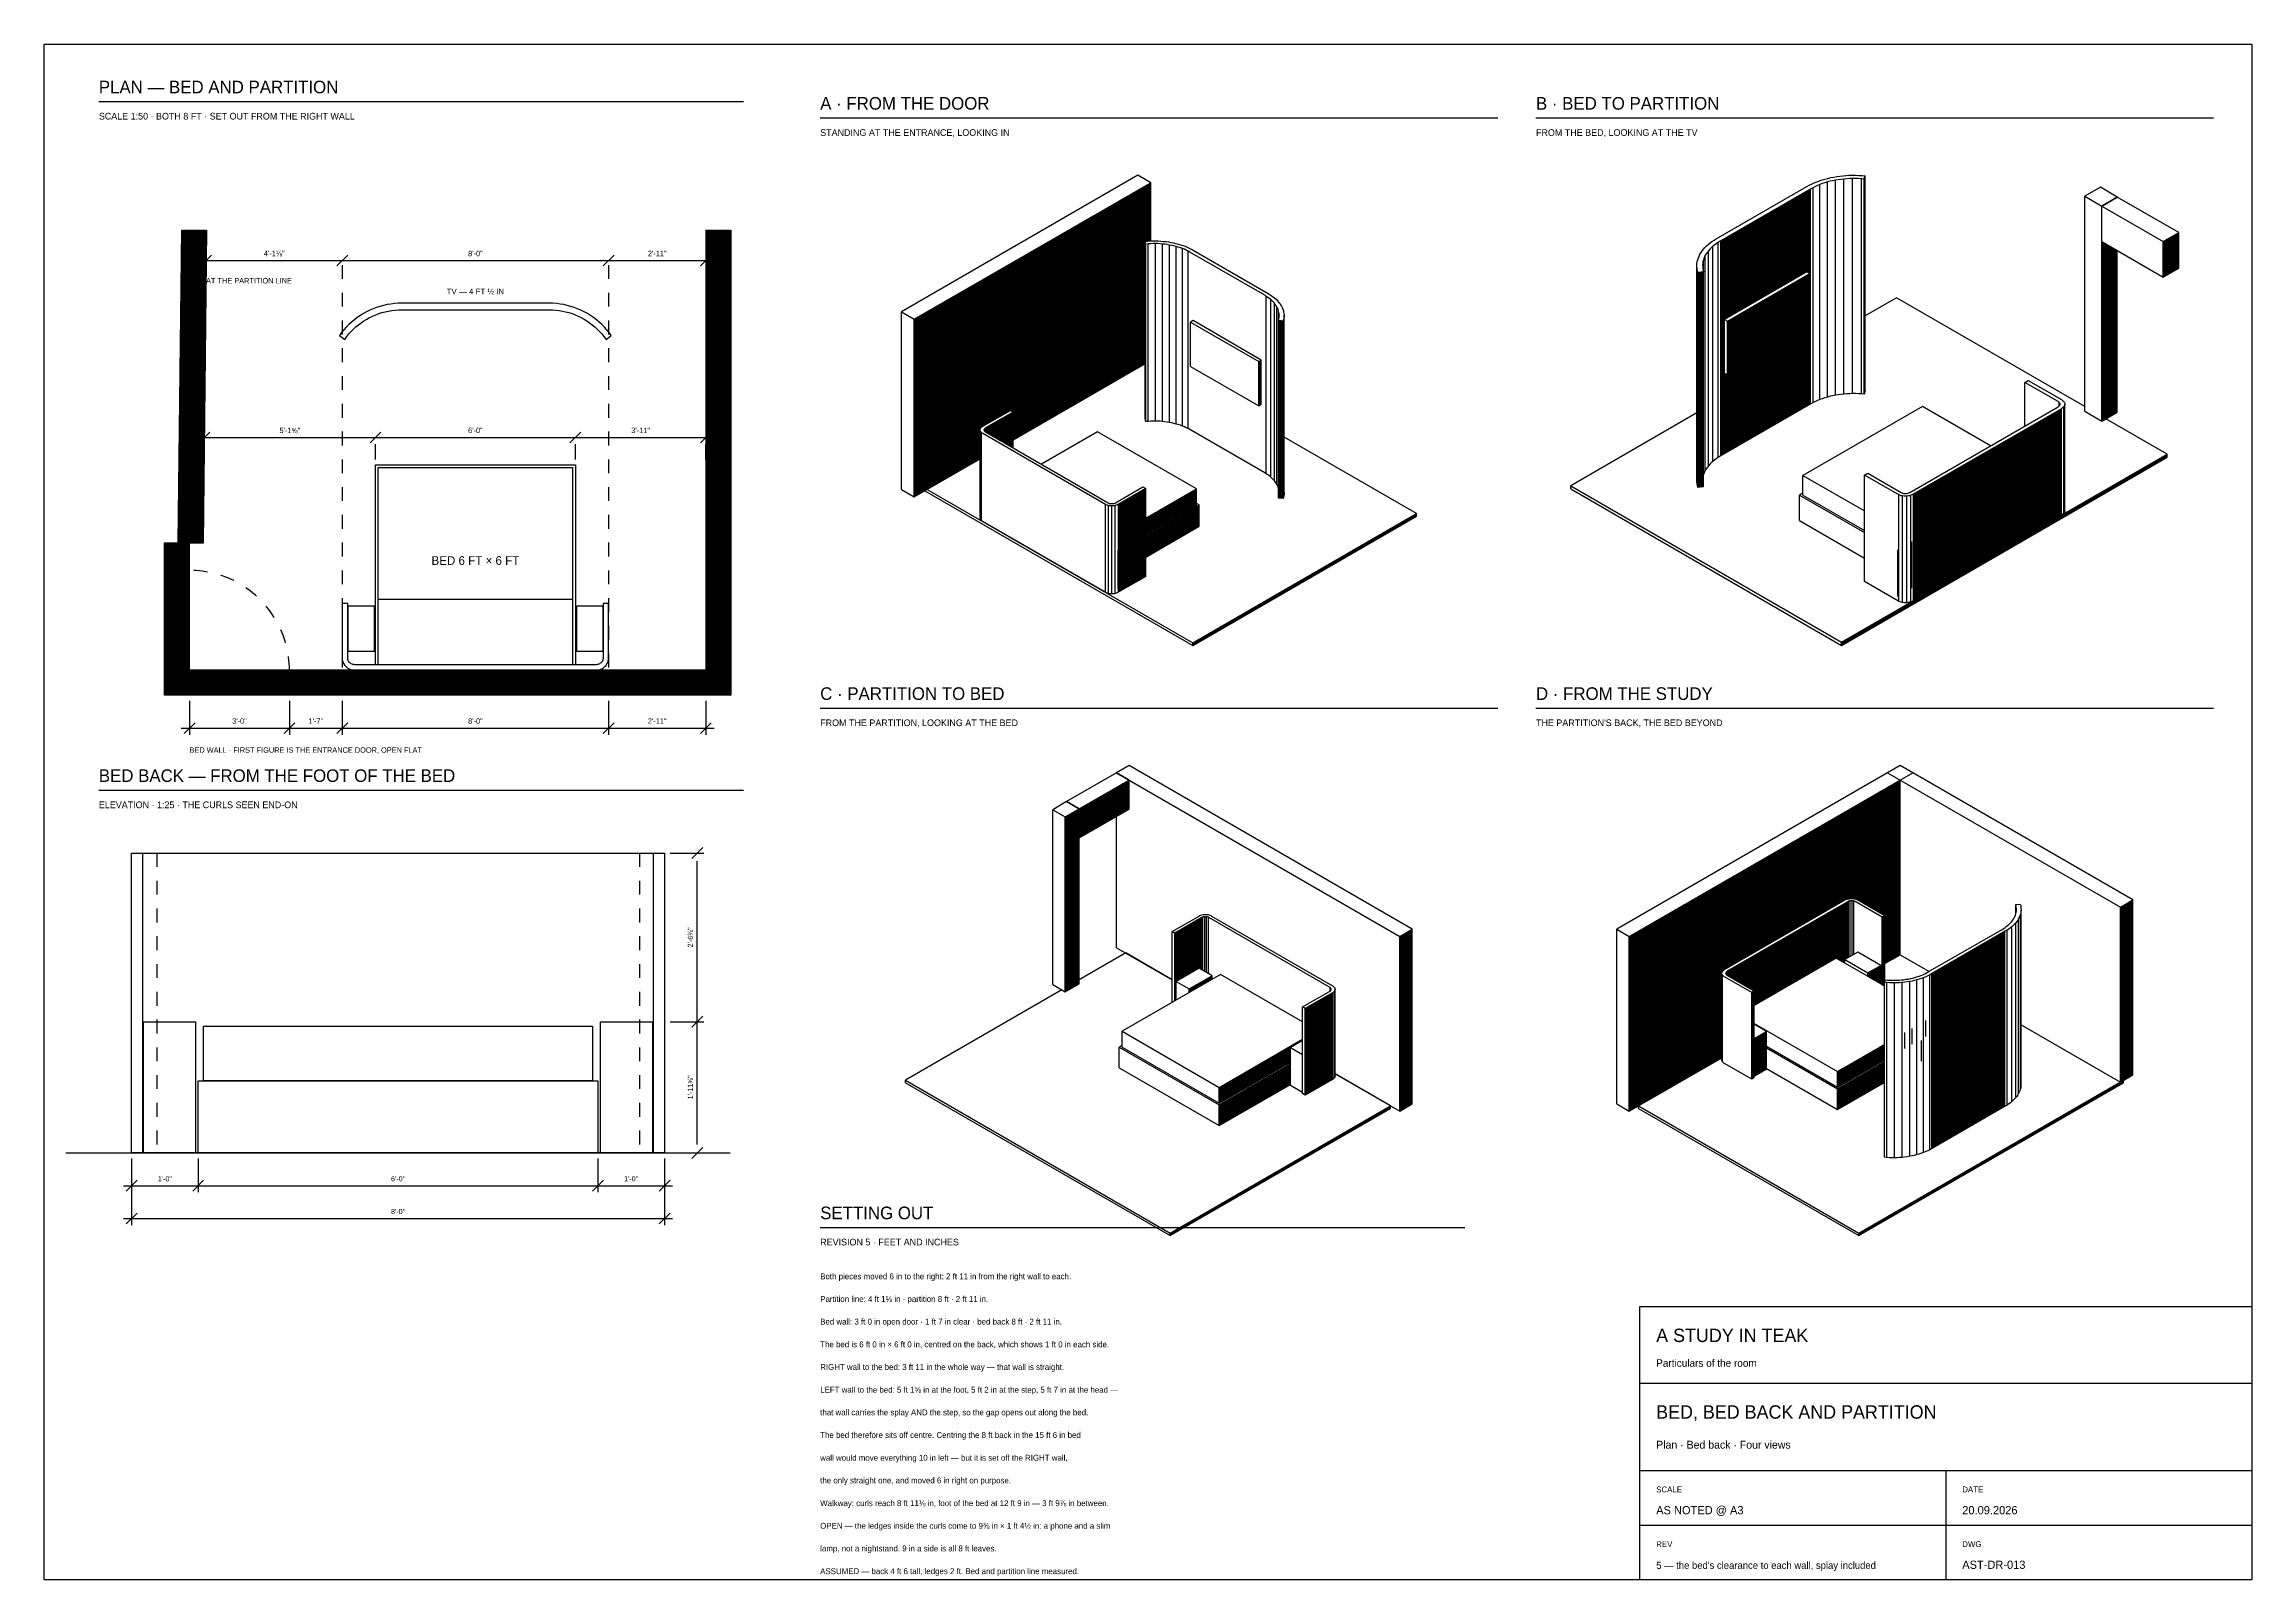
# Model space of a CAD drawing. Header units: inches. Extents: x 0.3 to 16.2, y 0.3 to 11.4.
import ezdxf
from ezdxf.enums import TextEntityAlignment as Align

# ---------------------------------------------------------------- set-up
doc = ezdxf.new("R2010")
doc.units = ezdxf.units.IN
doc.header["$LTSCALE"] = 0.009843
doc.header["$MEASUREMENT"] = 0
doc.linetypes.add('DASHED', pattern=[0.6, 0.5, -0.1])
for name, color, linetype in [('DIMENSIONS', 1, 'Continuous'), ('GEOMETRY', 7, 'Continuous'), ('HATCH', 8, 'Continuous'), ('TEXT', 7, 'Continuous')]:
    doc.layers.add(name, color=color, linetype=linetype)

msp = doc.modelspace()

# ---------------------------------------------------------------- hatches: boundary and pattern name
at = {"layer": 'HATCH'}
h = msp.add_hatch(dxfattribs=at)
h.set_pattern_fill('ANSI31', scale=0.01574803)
h.paths.add_polyline_path([(5.263, 10.039), (5.263, 6.687), (1.181, 6.687), (1.181, 7.786), (1.281, 7.786), (1.306, 10.039), (1.487, 10.039), (1.462, 7.786), (1.362, 7.786), (1.362, 6.868), (5.082, 6.868), (5.082, 10.039), (5.263, 10.039)])

# ---------------------------------------------------------------- linework, layer by layer
at = {"layer": 'DIMENSIONS'}
for p, q in [((1.422, 9.819), (5.141, 9.819)), ((1.441, 9.78), (1.52, 9.858)), ((1.481, 9.787), (1.481, 9.772)), ((2.423, 9.78), (2.502, 9.858)), ((2.462, 9.787), (2.462, 9.772)), ((4.343, 9.78), (4.421, 9.858)), ((4.382, 9.787), (4.382, 9.772)), ((5.043, 9.78), (5.121, 9.858)), ((5.082, 9.787), (5.082, 9.772)), ((1.409, 8.544), (5.141, 8.544)), ((1.429, 8.505), (1.508, 8.583)), ((1.469, 8.387), (1.469, 8.497)), ((2.663, 8.505), (2.741, 8.583)), ((2.702, 8.387), (2.702, 8.497)), ((4.103, 8.505), (4.181, 8.583)), ((4.142, 8.387), (4.142, 8.497)), ((5.043, 8.505), (5.121, 8.583)), ((5.082, 8.387), (5.082, 8.497)), ((1.362, 6.647), (1.362, 6.403)), ((2.082, 6.647), (2.082, 6.403)), ((2.462, 6.647), (2.462, 6.403)), ((4.382, 6.647), (4.382, 6.403)), ((5.082, 6.647), (5.082, 6.403)), ((1.303, 6.45), (5.141, 6.45)), ((1.323, 6.411), (1.402, 6.49)), ((2.043, 6.411), (2.121, 6.49)), ((2.423, 6.411), (2.502, 6.49)), ((4.343, 6.411), (4.421, 6.49)), ((5.043, 6.411), (5.121, 6.49)), ((4.981, 5.512), (5.06, 5.591)), ((4.824, 5.551), (5.068, 5.551)), ((5.02, 3.45), (5.02, 5.492)), ((4.824, 4.335), (5.068, 4.335)), ((4.981, 4.296), (5.06, 4.375)), ((0.945, 3.351), (0.945, 3.107)), ((0.945, 3.351), (0.945, 2.871)), ((1.424, 3.351), (1.424, 3.107)), ((4.305, 3.351), (4.305, 3.107)), ((4.784, 3.351), (4.784, 3.107)), ((4.784, 3.351), (4.784, 2.871)), ((4.824, 3.391), (5.068, 3.391)), ((4.981, 3.351), (5.06, 3.43)), ((0.906, 3.115), (0.984, 3.194)), ((1.385, 3.115), (1.464, 3.194)), ((4.265, 3.115), (4.344, 3.194)), ((4.745, 3.115), (4.824, 3.194)), ((0.886, 3.154), (4.843, 3.154)), ((0.886, 2.918), (4.843, 2.918)), ((0.906, 2.879), (0.984, 2.957)), ((4.745, 2.879), (4.824, 2.957))]:
    msp.add_line(p, q, dxfattribs=at)
at = {"layer": 'GEOMETRY'}
for p, q in [((0.709, 10.965), (5.354, 10.965)), ((5.906, 10.846), (10.787, 10.846)), ((11.063, 10.846), (15.945, 10.846)), ((8.195, 10.433), (6.492, 9.45)), ((6.584, 9.396), (8.287, 10.38)), ((6.584, 9.396), (8.287, 10.38)), ((8.287, 10.38), (8.195, 10.433)), ((8.217, 9.06), (8.217, 10.339)), ((8.22, 9.062), (8.22, 10.341)), ((8.224, 9.064), (8.224, 10.343)), ((8.227, 9.066), (8.227, 10.345)), ((8.23, 9.067), (8.23, 10.346)), ((8.233, 9.069), (8.233, 10.348)), ((8.236, 9.071), (8.236, 10.35)), ((8.239, 9.073), (8.239, 10.352)), ((8.243, 9.075), (8.243, 10.354)), ((8.246, 9.077), (8.246, 10.356)), ((8.249, 9.957), (8.249, 10.357)), ((8.252, 9.957), (8.252, 10.359)), ((8.256, 9.958), (8.256, 10.361)), ((8.259, 9.958), (8.259, 10.363)), ((8.262, 9.958), (8.262, 10.365)), ((8.265, 9.959), (8.265, 10.367)), ((8.268, 9.959), (8.268, 10.369)), ((8.271, 9.959), (8.271, 10.37)), ((8.275, 9.959), (8.275, 10.372)), ((8.278, 9.959), (8.278, 10.374)), ((8.281, 9.959), (8.281, 10.376)), ((8.284, 9.96), (8.284, 10.378)), ((8.287, 9.96), (8.287, 10.38)), ((12.361, 9.975), (13.015, 10.353)), ((13.015, 10.353), (13.032, 10.362)), ((13.032, 10.362), (13.049, 10.37)), ((13.06, 10.344), (13.044, 10.336)), ((13.06, 10.344), (13.044, 10.336)), ((13.049, 10.37), (13.067, 10.379)), ((13.076, 10.352), (13.06, 10.344)), ((13.076, 10.352), (13.06, 10.344)), ((13.06, 8.796), (13.06, 10.344)), ((13.067, 10.379), (13.086, 10.386)), ((13.092, 10.36), (13.076, 10.352)), ((13.092, 10.36), (13.076, 10.352)), ((13.086, 10.386), (13.105, 10.393)), ((13.109, 10.367), (13.092, 10.36)), ((13.109, 10.367), (13.092, 10.36)), ((13.105, 10.393), (13.125, 10.4)), ((13.126, 10.373), (13.109, 10.367)), ((13.126, 10.373), (13.109, 10.367)), ((13.109, 8.818), (13.109, 10.367)), ((13.125, 10.4), (13.145, 10.406)), ((13.144, 10.379), (13.126, 10.373)), ((13.144, 10.379), (13.126, 10.373)), ((13.163, 10.385), (13.144, 10.379)), ((13.163, 10.385), (13.144, 10.379)), ((13.145, 10.406), (13.166, 10.411)), ((13.182, 10.39), (13.163, 10.385)), ((13.182, 10.39), (13.163, 10.385)), ((13.163, 8.836), (13.163, 10.385)), ((13.166, 10.411), (13.187, 10.417)), ((13.202, 10.394), (13.182, 10.39)), ((13.202, 10.394), (13.182, 10.39)), ((13.187, 10.417), (13.209, 10.42)), ((13.221, 10.398), (13.202, 10.394)), ((13.221, 10.398), (13.202, 10.394)), ((13.209, 10.42), (13.231, 10.424)), ((13.241, 10.401), (13.221, 10.398)), ((13.241, 10.401), (13.221, 10.398)), ((13.221, 8.849), (13.221, 10.398)), ((13.231, 10.424), (13.253, 10.427)), ((13.261, 10.404), (13.241, 10.401)), ((13.261, 10.404), (13.241, 10.401)), ((13.253, 10.427), (13.275, 10.43)), ((13.282, 10.406), (13.261, 10.404)), ((13.282, 10.406), (13.261, 10.404)), ((13.275, 10.43), (13.298, 10.431)), ((13.302, 10.408), (13.282, 10.406)), ((13.302, 10.408), (13.282, 10.406)), ((13.282, 8.857), (13.282, 10.406)), ((13.298, 10.431), (13.32, 10.433)), ((13.323, 10.409), (13.302, 10.408)), ((13.323, 10.409), (13.302, 10.408)), ((13.32, 10.433), (13.343, 10.433)), ((13.344, 10.409), (13.323, 10.409)), ((13.344, 10.409), (13.323, 10.409)), ((13.343, 10.433), (13.366, 10.433)), ((13.365, 10.409), (13.344, 10.409)), ((13.365, 10.409), (13.344, 10.409)), ((13.344, 8.861), (13.344, 10.409)), ((13.386, 10.409), (13.365, 10.409)), ((13.386, 10.409), (13.365, 10.409)), ((13.366, 10.433), (13.389, 10.432)), ((13.407, 10.407), (13.386, 10.409)), ((13.407, 10.407), (13.386, 10.409)), ((13.389, 10.432), (13.412, 10.431)), ((13.428, 10.406), (13.407, 10.407)), ((13.428, 10.406), (13.407, 10.407)), ((13.407, 8.859), (13.407, 10.407)), ((13.412, 10.431), (13.434, 10.429)), ((13.434, 10.429), (13.428, 10.406)), ((13.434, 10.429), (13.428, 10.406)), ((13.428, 8.86), (13.428, 10.409)), ((13.428, 8.857), (13.428, 10.406)), ((13.429, 8.863), (13.429, 10.411)), ((13.43, 8.866), (13.43, 10.415)), ((13.431, 8.872), (13.431, 10.42)), ((13.431, 8.869), (13.431, 10.417)), ((13.432, 8.874), (13.432, 10.423)), ((13.433, 8.878), (13.433, 10.426)), ((13.434, 8.88), (13.434, 10.429)), ((15.129, 10.347), (15.018, 10.283)), ((15.251, 10.276), (15.129, 10.347)), ((7.942, 8.902), (7.942, 10.18)), ((7.945, 8.903), (7.945, 10.182)), ((7.949, 8.905), (7.949, 10.184)), ((7.952, 8.907), (7.952, 10.186)), ((7.955, 8.909), (7.955, 10.188)), ((7.958, 8.911), (7.958, 10.19)), ((7.961, 8.913), (7.961, 10.192)), ((7.965, 8.915), (7.965, 10.193)), ((7.968, 8.916), (7.968, 10.195)), ((7.971, 8.918), (7.971, 10.197)), ((7.974, 8.92), (7.974, 10.199)), ((7.978, 8.922), (7.978, 10.201)), ((7.981, 8.924), (7.981, 10.203)), ((7.984, 8.926), (7.984, 10.204)), ((7.987, 8.927), (7.987, 10.206)), ((7.99, 8.929), (7.99, 10.208)), ((7.993, 8.931), (7.993, 10.21)), ((7.996, 8.933), (7.996, 10.212)), ((8, 8.935), (8, 10.214)), ((8.003, 8.937), (8.003, 10.216)), ((8.006, 8.938), (8.006, 10.217)), ((8.009, 8.94), (8.009, 10.219)), ((8.013, 8.942), (8.013, 10.221)), ((8.016, 8.944), (8.016, 10.223)), ((8.019, 8.946), (8.019, 10.225)), ((8.022, 8.948), (8.022, 10.227)), ((8.025, 8.95), (8.025, 10.228)), ((8.028, 8.951), (8.028, 10.23)), ((8.032, 8.953), (8.032, 10.232)), ((8.035, 8.955), (8.035, 10.234)), ((8.038, 8.957), (8.038, 10.236)), ((8.041, 8.959), (8.041, 10.238)), ((8.044, 8.961), (8.044, 10.239)), ((8.048, 8.962), (8.048, 10.241)), ((8.051, 8.964), (8.051, 10.243)), ((8.054, 8.966), (8.054, 10.245)), ((8.057, 8.968), (8.057, 10.247)), ((8.061, 8.97), (8.061, 10.249)), ((8.064, 8.972), (8.064, 10.251)), ((8.067, 8.973), (8.067, 10.252)), ((8.07, 8.975), (8.07, 10.254)), ((8.073, 8.977), (8.073, 10.256)), ((8.076, 8.979), (8.076, 10.258)), ((8.08, 8.981), (8.08, 10.26)), ((8.083, 8.983), (8.083, 10.262)), ((8.086, 8.985), (8.086, 10.263)), ((8.089, 8.986), (8.089, 10.265)), ((8.093, 8.988), (8.093, 10.267)), ((8.096, 8.99), (8.096, 10.269)), ((8.099, 8.992), (8.099, 10.271)), ((8.102, 8.994), (8.102, 10.273)), ((8.105, 8.996), (8.105, 10.274)), ((8.108, 8.997), (8.108, 10.276)), ((8.112, 8.999), (8.112, 10.278)), ((8.115, 9.001), (8.115, 10.28)), ((8.118, 9.003), (8.118, 10.282)), ((8.121, 9.005), (8.121, 10.284)), ((8.124, 9.007), (8.124, 10.286)), ((8.128, 9.009), (8.128, 10.287)), ((8.131, 9.01), (8.131, 10.289)), ((8.134, 9.012), (8.134, 10.291)), ((8.137, 9.014), (8.137, 10.293)), ((8.141, 9.016), (8.141, 10.295)), ((8.144, 9.018), (8.144, 10.297)), ((8.147, 9.02), (8.147, 10.298)), ((8.15, 9.021), (8.15, 10.3)), ((8.153, 9.023), (8.153, 10.302)), ((8.156, 9.025), (8.156, 10.304)), ((8.159, 9.027), (8.159, 10.306)), ((8.163, 9.029), (8.163, 10.308)), ((8.166, 9.031), (8.166, 10.31)), ((8.169, 9.032), (8.169, 10.311)), ((8.172, 9.034), (8.172, 10.313)), ((8.176, 9.036), (8.176, 10.315)), ((8.179, 9.038), (8.179, 10.317)), ((8.182, 9.04), (8.182, 10.319)), ((8.185, 9.042), (8.185, 10.321)), ((8.188, 9.044), (8.188, 10.322)), ((8.191, 9.045), (8.191, 10.324)), ((8.195, 9.047), (8.195, 10.326)), ((8.198, 9.049), (8.198, 10.328)), ((8.201, 9.051), (8.201, 10.33)), ((8.204, 9.053), (8.204, 10.332)), ((8.207, 9.055), (8.207, 10.333)), ((8.211, 9.056), (8.211, 10.335)), ((8.214, 9.058), (8.214, 10.337)), ((13.044, 10.336), (12.391, 9.959)), ((13.044, 10.336), (12.391, 9.959)), ((12.774, 9.598), (12.774, 10.18)), ((12.778, 9.6), (12.778, 10.182)), ((12.781, 9.603), (12.781, 10.184)), ((12.785, 9.605), (12.785, 10.187)), ((12.789, 9.607), (12.789, 10.189)), ((12.793, 9.609), (12.793, 10.191)), ((12.797, 9.612), (12.797, 10.193)), ((12.801, 9.614), (12.801, 10.195)), ((12.805, 9.616), (12.805, 10.198)), ((12.809, 9.619), (12.809, 10.2)), ((12.812, 9.62), (12.812, 10.202)), ((12.816, 9.623), (12.816, 10.204)), ((12.82, 9.625), (12.82, 10.207)), ((12.824, 9.627), (12.824, 10.209)), ((12.828, 9.63), (12.828, 10.211)), ((12.832, 9.632), (12.832, 10.213)), ((12.835, 9.634), (12.835, 10.215)), ((12.839, 9.636), (12.839, 10.218)), ((12.843, 9.639), (12.843, 10.22)), ((12.847, 9.641), (12.847, 10.222)), ((12.851, 9.643), (12.851, 10.224)), ((12.855, 9.645), (12.855, 10.227)), ((12.859, 9.647), (12.859, 10.229)), ((12.863, 9.65), (12.863, 10.231)), ((12.867, 9.652), (12.867, 10.233)), ((12.87, 9.654), (12.87, 10.235)), ((12.874, 9.656), (12.874, 10.238)), ((12.878, 9.659), (12.878, 10.24)), ((12.882, 9.661), (12.882, 10.242)), ((12.886, 9.663), (12.886, 10.244)), ((12.89, 9.665), (12.89, 10.247)), ((12.894, 9.668), (12.894, 10.249)), ((12.898, 9.67), (12.898, 10.251)), ((12.902, 9.672), (12.902, 10.254)), ((12.905, 9.674), (12.905, 10.256)), ((12.909, 9.676), (12.909, 10.258)), ((12.913, 9.679), (12.913, 10.26)), ((12.917, 9.681), (12.917, 10.262)), ((12.921, 9.683), (12.921, 10.265)), ((12.924, 9.685), (12.924, 10.267)), ((12.928, 9.688), (12.928, 10.269)), ((12.932, 9.69), (12.932, 10.271)), ((12.936, 9.692), (12.936, 10.274)), ((12.94, 9.694), (12.94, 10.276)), ((12.944, 9.696), (12.944, 10.278)), ((12.948, 9.699), (12.948, 10.28)), ((12.952, 9.701), (12.952, 10.283)), ((12.956, 9.703), (12.956, 10.285)), ((12.959, 9.706), (12.959, 10.287)), ((12.963, 9.708), (12.963, 10.289)), ((12.967, 9.71), (12.967, 10.291)), ((12.971, 9.712), (12.971, 10.294)), ((12.975, 9.715), (12.975, 10.296)), ((12.979, 9.717), (12.979, 10.298)), ((12.983, 9.719), (12.983, 10.3)), ((12.987, 9.721), (12.987, 10.303)), ((12.991, 9.723), (12.991, 10.305)), ((12.994, 9.726), (12.994, 10.307)), ((12.998, 9.728), (12.998, 10.309)), ((13.002, 9.73), (13.002, 10.311)), ((13.006, 9.732), (13.006, 10.314)), ((13.01, 9.735), (13.01, 10.316)), ((13.014, 9.737), (13.014, 10.318)), ((13.017, 9.736), (13.017, 10.32)), ((13.021, 9.734), (13.021, 10.323)), ((13.025, 9.731), (13.025, 10.325)), ((13.029, 9.729), (13.029, 10.327)), ((13.033, 9.727), (13.033, 10.33)), ((13.037, 8.783), (13.037, 10.331)), ((13.041, 8.785), (13.041, 10.334)), ((15.018, 10.283), (15.14, 10.212)), ((15.018, 10.283), (15.14, 10.212)), ((15.018, 8.734), (15.018, 10.283)), ((15.14, 10.212), (15.251, 10.276)), ((15.14, 10.212), (15.251, 10.276)), ((15.251, 10.276), (15.14, 10.212)), ((15.14, 8.663), (15.14, 10.212)), ((15.14, 10.212), (15.582, 9.957)), ((15.14, 10.212), (15.582, 9.957)), ((15.14, 9.956), (15.14, 10.212)), ((15.694, 10.021), (15.251, 10.276)), ((7.667, 8.743), (7.667, 10.022)), ((7.67, 8.744), (7.67, 10.024)), ((7.674, 8.746), (7.674, 10.026)), ((7.677, 8.748), (7.677, 10.027)), ((7.68, 8.75), (7.68, 10.029)), ((7.683, 8.752), (7.683, 10.031)), ((7.687, 8.754), (7.687, 10.033)), ((7.69, 8.756), (7.69, 10.035)), ((7.693, 8.757), (7.693, 10.037)), ((7.696, 8.759), (7.696, 10.039)), ((7.699, 8.761), (7.699, 10.04)), ((7.703, 8.763), (7.703, 10.042)), ((7.706, 8.765), (7.706, 10.044)), ((7.709, 8.767), (7.709, 10.046)), ((7.712, 8.769), (7.712, 10.048)), ((7.715, 8.77), (7.715, 10.05)), ((7.719, 8.772), (7.719, 10.051)), ((7.722, 8.774), (7.722, 10.053)), ((7.725, 8.776), (7.725, 10.055)), ((7.728, 8.778), (7.728, 10.057)), ((7.731, 8.78), (7.731, 10.059)), ((7.735, 8.781), (7.735, 10.061)), ((7.738, 8.783), (7.738, 10.063)), ((7.741, 8.785), (7.741, 10.064)), ((7.744, 8.787), (7.744, 10.066)), ((7.747, 8.789), (7.747, 10.068)), ((7.75, 8.791), (7.75, 10.07)), ((7.754, 8.793), (7.754, 10.072)), ((7.757, 8.794), (7.757, 10.074)), ((7.76, 8.796), (7.76, 10.075)), ((7.763, 8.798), (7.763, 10.077)), ((7.767, 8.8), (7.767, 10.079)), ((7.77, 8.802), (7.77, 10.081)), ((7.773, 8.804), (7.773, 10.083)), ((7.776, 8.806), (7.776, 10.085)), ((7.779, 8.807), (7.779, 10.086)), ((7.782, 8.809), (7.782, 10.088)), ((7.786, 8.811), (7.786, 10.09)), ((7.789, 8.813), (7.789, 10.092)), ((7.792, 8.815), (7.792, 10.094)), ((7.795, 8.817), (7.795, 10.096)), ((7.798, 8.819), (7.798, 10.098)), ((7.802, 8.82), (7.802, 10.099)), ((7.805, 8.822), (7.805, 10.101)), ((7.808, 8.824), (7.808, 10.103)), ((7.811, 8.826), (7.811, 10.105)), ((7.815, 8.828), (7.815, 10.107)), ((7.818, 8.83), (7.818, 10.109)), ((7.821, 8.831), (7.821, 10.11)), ((7.824, 8.833), (7.824, 10.112)), ((7.827, 8.835), (7.827, 10.114)), ((7.83, 8.837), (7.83, 10.116)), ((7.833, 8.839), (7.833, 10.118)), ((7.837, 8.841), (7.837, 10.12)), ((7.84, 8.843), (7.84, 10.122)), ((7.843, 8.844), (7.843, 10.123)), ((7.846, 8.846), (7.846, 10.125)), ((7.85, 8.848), (7.85, 10.127)), ((7.853, 8.85), (7.853, 10.129)), ((7.856, 8.852), (7.856, 10.131)), ((7.859, 8.854), (7.859, 10.133)), ((7.862, 8.856), (7.862, 10.134)), ((7.866, 8.857), (7.866, 10.136)), ((7.869, 8.859), (7.869, 10.138)), ((7.872, 8.861), (7.872, 10.14)), ((7.875, 8.863), (7.875, 10.142)), ((7.878, 8.865), (7.878, 10.144)), ((7.881, 8.867), (7.881, 10.145)), ((7.885, 8.868), (7.885, 10.147)), ((7.888, 8.87), (7.888, 10.149)), ((7.891, 8.872), (7.891, 10.151)), ((7.894, 8.874), (7.894, 10.153)), ((7.898, 8.876), (7.898, 10.155)), ((7.901, 8.878), (7.901, 10.157)), ((7.904, 8.879), (7.904, 10.158)), ((7.907, 8.881), (7.907, 10.16)), ((7.91, 8.883), (7.91, 10.162)), ((7.913, 8.885), (7.913, 10.164)), ((7.917, 8.887), (7.917, 10.166)), ((7.92, 8.889), (7.92, 10.168)), ((7.923, 8.891), (7.923, 10.169)), ((7.926, 8.892), (7.926, 10.171)), ((7.93, 8.894), (7.93, 10.173)), ((7.933, 8.896), (7.933, 10.175)), ((7.936, 8.898), (7.936, 10.177)), ((7.939, 8.9), (7.939, 10.179)), ((12.499, 9.44), (12.499, 10.021)), ((12.503, 9.442), (12.503, 10.023)), ((12.507, 9.444), (12.507, 10.026)), ((12.511, 9.446), (12.511, 10.028)), ((12.515, 9.448), (12.515, 10.03)), ((12.519, 9.451), (12.519, 10.032)), ((12.522, 9.453), (12.522, 10.035)), ((12.526, 9.455), (12.526, 10.037)), ((12.53, 9.457), (12.53, 10.039)), ((12.534, 9.46), (12.534, 10.041)), ((12.538, 9.462), (12.538, 10.043)), ((12.541, 9.464), (12.541, 10.046)), ((12.545, 9.467), (12.545, 10.048)), ((12.549, 9.469), (12.549, 10.05)), ((12.553, 9.471), (12.553, 10.052)), ((12.557, 9.473), (12.557, 10.055)), ((12.561, 9.476), (12.561, 10.057)), ((12.565, 9.478), (12.565, 10.059)), ((12.569, 9.48), (12.569, 10.061)), ((12.572, 9.482), (12.572, 10.063)), ((12.576, 9.484), (12.576, 10.066)), ((12.58, 9.487), (12.58, 10.068)), ((12.584, 9.489), (12.584, 10.07)), ((12.588, 9.491), (12.588, 10.072)), ((12.592, 9.493), (12.592, 10.075)), ((12.596, 9.496), (12.596, 10.077)), ((12.6, 9.498), (12.6, 10.079)), ((12.604, 9.5), (12.604, 10.081)), ((12.607, 9.502), (12.607, 10.084)), ((12.611, 9.504), (12.611, 10.086)), ((12.615, 9.507), (12.615, 10.088)), ((12.619, 9.509), (12.619, 10.091)), ((12.623, 9.511), (12.623, 10.093)), ((12.627, 9.513), (12.627, 10.095)), ((12.631, 9.516), (12.631, 10.097)), ((12.634, 9.518), (12.634, 10.099)), ((12.638, 9.52), (12.638, 10.102)), ((12.642, 9.522), (12.642, 10.104)), ((12.646, 9.524), (12.646, 10.106)), ((12.65, 9.527), (12.65, 10.108)), ((12.654, 9.529), (12.654, 10.111)), ((12.657, 9.531), (12.657, 10.113)), ((12.661, 9.533), (12.661, 10.115)), ((12.665, 9.536), (12.665, 10.117)), ((12.669, 9.538), (12.669, 10.119)), ((12.673, 9.54), (12.673, 10.122)), ((12.677, 9.543), (12.677, 10.124)), ((12.681, 9.544), (12.681, 10.126)), ((12.685, 9.547), (12.685, 10.128)), ((12.689, 9.549), (12.689, 10.131)), ((12.693, 9.551), (12.693, 10.133)), ((12.696, 9.554), (12.696, 10.135)), ((12.7, 9.556), (12.7, 10.137)), ((12.704, 9.558), (12.704, 10.139)), ((12.708, 9.56), (12.708, 10.142)), ((12.712, 9.563), (12.712, 10.144)), ((12.716, 9.565), (12.716, 10.146)), ((12.72, 9.567), (12.72, 10.148)), ((12.723, 9.569), (12.723, 10.151)), ((12.727, 9.572), (12.727, 10.153)), ((12.731, 9.574), (12.731, 10.155)), ((12.735, 9.576), (12.735, 10.157)), ((12.739, 9.578), (12.739, 10.159)), ((12.743, 9.58), (12.743, 10.162)), ((12.746, 9.583), (12.746, 10.164)), ((12.75, 9.585), (12.75, 10.166)), ((12.754, 9.587), (12.754, 10.169)), ((12.758, 9.589), (12.758, 10.171)), ((12.762, 9.592), (12.762, 10.173)), ((12.766, 9.594), (12.766, 10.175)), ((12.77, 9.596), (12.77, 10.178)), ((15.582, 9.957), (15.694, 10.021)), ((15.582, 9.957), (15.694, 10.021)), ((15.694, 9.765), (15.694, 10.021)), ((7.393, 8.584), (7.393, 9.863)), ((7.396, 8.586), (7.396, 9.865)), ((7.399, 8.588), (7.399, 9.867)), ((7.402, 8.59), (7.402, 9.869)), ((7.406, 8.591), (7.406, 9.87)), ((7.409, 8.593), (7.409, 9.872)), ((7.412, 8.595), (7.412, 9.874)), ((7.415, 8.597), (7.415, 9.876)), ((7.418, 8.599), (7.418, 9.878)), ((7.421, 8.601), (7.421, 9.88)), ((7.424, 8.603), (7.424, 9.881)), ((7.428, 8.604), (7.428, 9.883)), ((7.431, 8.606), (7.431, 9.885)), ((7.434, 8.608), (7.434, 9.887)), ((7.437, 8.61), (7.437, 9.889)), ((7.441, 8.612), (7.441, 9.891)), ((7.444, 8.614), (7.444, 9.893)), ((7.447, 8.615), (7.447, 9.894)), ((7.45, 8.617), (7.45, 9.896)), ((7.453, 8.619), (7.453, 9.898)), ((7.457, 8.621), (7.457, 9.9)), ((7.46, 8.623), (7.46, 9.902)), ((7.463, 8.625), (7.463, 9.904)), ((7.466, 8.626), (7.466, 9.906)), ((7.469, 8.628), (7.469, 9.907)), ((7.472, 8.63), (7.472, 9.909)), ((7.476, 8.632), (7.476, 9.911)), ((7.479, 8.634), (7.479, 9.913)), ((7.482, 8.636), (7.482, 9.915)), ((7.485, 8.638), (7.485, 9.917)), ((7.489, 8.639), (7.489, 9.919)), ((7.492, 8.641), (7.492, 9.92)), ((7.495, 8.643), (7.495, 9.922)), ((7.498, 8.645), (7.498, 9.924)), ((7.501, 8.647), (7.501, 9.926)), ((7.504, 8.649), (7.504, 9.928)), ((7.507, 8.65), (7.507, 9.93)), ((7.511, 8.652), (7.511, 9.931)), ((7.514, 8.654), (7.514, 9.933)), ((7.517, 8.656), (7.517, 9.935)), ((7.52, 8.658), (7.52, 9.937)), ((7.524, 8.66), (7.524, 9.939)), ((7.527, 8.661), (7.527, 9.941)), ((7.53, 8.663), (7.53, 9.943)), ((7.533, 8.665), (7.533, 9.944)), ((7.536, 8.667), (7.536, 9.946)), ((7.54, 8.669), (7.54, 9.948)), ((7.543, 8.671), (7.543, 9.95)), ((7.546, 8.673), (7.546, 9.952)), ((7.549, 8.674), (7.549, 9.954)), ((7.552, 8.676), (7.552, 9.956)), ((7.556, 8.678), (7.556, 9.957)), ((7.559, 8.68), (7.559, 9.959)), ((7.562, 8.682), (7.562, 9.961)), ((7.565, 8.684), (7.565, 9.963)), ((7.569, 8.685), (7.569, 9.965)), ((7.572, 8.687), (7.572, 9.967)), ((7.575, 8.689), (7.575, 9.969)), ((7.578, 8.691), (7.578, 9.97)), ((7.581, 8.693), (7.581, 9.972)), ((7.584, 8.695), (7.584, 9.974)), ((7.587, 8.697), (7.587, 9.976)), ((7.591, 8.698), (7.591, 9.978)), ((7.594, 8.7), (7.594, 9.98)), ((7.597, 8.702), (7.597, 9.981)), ((7.6, 8.704), (7.6, 9.983)), ((7.604, 8.706), (7.604, 9.985)), ((7.607, 8.708), (7.607, 9.987)), ((7.61, 8.709), (7.61, 9.989)), ((7.613, 8.711), (7.613, 9.991)), ((7.616, 8.713), (7.616, 9.992)), ((7.619, 8.715), (7.619, 9.994)), ((7.623, 8.717), (7.623, 9.996)), ((7.626, 8.719), (7.626, 9.998)), ((7.629, 8.72), (7.629, 10)), ((7.632, 8.722), (7.632, 10.002)), ((7.635, 8.724), (7.635, 10.004)), ((7.639, 8.726), (7.639, 10.005)), ((7.642, 8.728), (7.642, 10.007)), ((7.645, 8.73), (7.645, 10.009)), ((7.648, 8.732), (7.648, 10.011)), ((7.652, 8.733), (7.652, 10.013)), ((7.655, 8.735), (7.655, 10.015)), ((7.658, 8.737), (7.658, 10.016)), ((7.661, 8.739), (7.661, 10.018)), ((7.664, 8.741), (7.664, 10.02)), ((8.247, 9.957), (8.265, 9.959)), ((8.252, 9.938), (8.247, 9.957)), ((8.252, 9.938), (8.247, 9.957)), ((8.247, 8.678), (8.247, 9.957)), ((8.27, 9.939), (8.252, 9.938)), ((8.27, 9.939), (8.252, 9.938)), ((8.252, 8.659), (8.252, 9.938)), ((8.252, 9.08), (8.252, 9.938)), ((8.265, 9.959), (8.284, 9.96)), ((8.287, 9.94), (8.27, 9.939)), ((8.287, 9.94), (8.27, 9.939)), ((8.27, 8.66), (8.27, 9.939)), ((8.284, 9.96), (8.303, 9.96)), ((8.304, 9.941), (8.287, 9.94)), ((8.304, 9.941), (8.287, 9.94)), ((8.303, 9.96), (8.322, 9.96)), ((8.321, 9.941), (8.304, 9.941)), ((8.321, 9.941), (8.304, 9.941)), ((8.339, 9.941), (8.321, 9.941)), ((8.339, 9.941), (8.321, 9.941)), ((8.321, 8.662), (8.321, 9.941)), ((8.322, 9.96), (8.341, 9.96)), ((8.356, 9.939), (8.339, 9.941)), ((8.356, 9.939), (8.339, 9.941)), ((8.341, 9.96), (8.359, 9.959)), ((8.372, 9.938), (8.356, 9.939)), ((8.372, 9.938), (8.356, 9.939)), ((8.359, 9.959), (8.378, 9.957)), ((8.389, 9.936), (8.372, 9.938)), ((8.389, 9.936), (8.372, 9.938)), ((8.372, 8.659), (8.372, 9.938)), ((8.378, 9.957), (8.396, 9.956)), ((8.406, 9.934), (8.389, 9.936)), ((8.406, 9.934), (8.389, 9.936)), ((8.396, 9.956), (8.415, 9.953)), ((8.423, 9.931), (8.406, 9.934)), ((8.423, 9.931), (8.406, 9.934)), ((8.415, 9.953), (8.433, 9.95)), ((8.439, 9.928), (8.423, 9.931)), ((8.439, 9.928), (8.423, 9.931)), ((8.423, 8.652), (8.423, 9.931)), ((8.433, 9.95), (8.451, 9.946)), ((8.455, 9.924), (8.439, 9.928)), ((8.455, 9.924), (8.439, 9.928)), ((8.451, 9.946), (8.469, 9.943)), ((8.471, 9.92), (8.455, 9.924)), ((8.471, 9.92), (8.455, 9.924)), ((8.469, 9.943), (8.485, 9.938)), ((8.486, 9.916), (8.471, 9.92)), ((8.486, 9.916), (8.471, 9.92)), ((8.471, 8.641), (8.471, 9.92)), ((8.485, 9.938), (8.502, 9.933)), ((8.501, 9.911), (8.486, 9.916)), ((8.501, 9.911), (8.486, 9.916)), ((8.516, 9.906), (8.501, 9.911)), ((8.516, 9.906), (8.501, 9.911)), ((8.502, 9.933), (8.519, 9.928)), ((8.53, 9.9), (8.516, 9.906)), ((8.53, 9.9), (8.516, 9.906)), ((8.516, 8.626), (8.516, 9.906)), ((8.519, 9.928), (8.535, 9.922)), ((8.543, 9.894), (8.53, 9.9)), ((8.543, 9.894), (8.53, 9.9)), ((8.535, 9.922), (8.55, 9.915)), ((8.556, 9.887), (8.543, 9.894)), ((8.556, 9.887), (8.543, 9.894)), ((8.55, 9.915), (8.565, 9.909)), ((8.569, 9.88), (8.556, 9.887)), ((8.569, 9.88), (8.556, 9.887)), ((8.556, 8.608), (8.556, 9.887)), ((8.565, 9.909), (8.579, 9.902)), ((9.109, 9.569), (8.569, 9.88)), ((9.109, 9.569), (8.569, 9.88)), ((8.579, 9.902), (8.593, 9.894)), ((8.593, 9.894), (9.133, 9.582)), ((12.238, 9.851), (12.244, 9.864)), ((12.244, 9.864), (12.252, 9.876)), ((12.252, 9.876), (12.26, 9.889)), ((12.26, 9.889), (12.27, 9.9)), ((12.27, 9.9), (12.28, 9.912)), ((12.28, 9.912), (12.291, 9.924)), ((12.29, 9.868), (12.283, 9.857)), ((12.29, 9.868), (12.283, 9.857)), ((12.298, 9.879), (12.29, 9.868)), ((12.298, 9.879), (12.29, 9.868)), ((12.291, 9.924), (12.304, 9.935)), ((12.307, 9.89), (12.298, 9.879)), ((12.307, 9.89), (12.298, 9.879)), ((12.304, 9.935), (12.317, 9.946)), ((12.316, 9.901), (12.307, 9.89)), ((12.316, 9.901), (12.307, 9.89)), ((12.307, 8.341), (12.307, 9.89)), ((12.326, 9.911), (12.316, 9.901)), ((12.326, 9.911), (12.316, 9.901)), ((12.317, 9.946), (12.331, 9.956)), ((12.338, 9.922), (12.326, 9.911)), ((12.338, 9.922), (12.326, 9.911)), ((12.331, 9.956), (12.346, 9.966)), ((12.35, 9.931), (12.338, 9.922)), ((12.35, 9.931), (12.338, 9.922)), ((12.338, 8.372), (12.338, 9.922)), ((12.346, 9.966), (12.361, 9.975)), ((12.363, 9.941), (12.35, 9.931)), ((12.363, 9.941), (12.35, 9.931)), ((12.376, 9.95), (12.363, 9.941)), ((12.376, 9.95), (12.363, 9.941)), ((12.391, 9.959), (12.376, 9.95)), ((12.391, 9.959), (12.376, 9.95)), ((12.376, 8.401), (12.376, 9.95)), ((12.394, 8.412), (12.394, 9.961)), ((12.398, 8.414), (12.398, 9.963)), ((12.402, 8.417), (12.402, 9.965)), ((12.406, 8.419), (12.406, 9.967)), ((12.41, 8.421), (12.41, 9.97)), ((12.414, 8.423), (12.414, 9.972)), ((12.418, 8.425), (12.418, 9.974)), ((12.422, 9.395), (12.422, 9.976)), ((12.426, 9.397), (12.426, 9.979)), ((12.429, 9.4), (12.429, 9.981)), ((12.433, 9.402), (12.433, 9.983)), ((12.437, 9.404), (12.437, 9.985)), ((12.441, 9.406), (12.441, 9.988)), ((12.445, 9.408), (12.445, 9.99)), ((12.449, 9.411), (12.449, 9.992)), ((12.452, 9.413), (12.452, 9.994)), ((12.456, 9.415), (12.456, 9.996)), ((12.46, 9.417), (12.46, 9.999)), ((12.464, 9.42), (12.464, 10.001)), ((12.468, 9.422), (12.468, 10.003)), ((12.472, 9.424), (12.472, 10.006)), ((12.476, 9.426), (12.476, 10.008)), ((12.48, 9.428), (12.48, 10.01)), ((12.483, 9.431), (12.483, 10.012)), ((12.487, 9.433), (12.487, 10.015)), ((12.491, 9.435), (12.491, 10.017)), ((12.495, 9.437), (12.495, 10.019)), ((15.14, 9.956), (15.582, 9.7)), ((15.143, 8.666), (15.143, 9.954)), ((15.147, 8.668), (15.147, 9.952)), ((15.151, 8.67), (15.151, 9.949)), ((15.155, 8.672), (15.155, 9.947)), ((15.159, 8.674), (15.159, 9.945)), ((15.163, 8.677), (15.163, 9.943)), ((15.167, 8.679), (15.167, 9.941)), ((15.17, 8.681), (15.17, 9.938)), ((15.174, 8.683), (15.174, 9.936)), ((15.178, 8.685), (15.178, 9.934)), ((15.182, 8.688), (15.182, 9.931)), ((15.186, 8.69), (15.186, 9.93)), ((15.19, 8.692), (15.19, 9.927)), ((15.193, 8.694), (15.193, 9.925)), ((15.197, 8.697), (15.197, 9.923)), ((15.201, 8.699), (15.201, 9.92)), ((15.205, 8.701), (15.205, 9.919)), ((15.209, 8.703), (15.209, 9.916)), ((15.213, 8.706), (15.213, 9.914)), ((15.217, 8.708), (15.217, 9.912)), ((15.22, 8.71), (15.22, 9.909)), ((15.224, 8.712), (15.224, 9.907)), ((15.228, 8.715), (15.228, 9.905)), ((15.232, 8.717), (15.232, 9.903)), ((15.236, 8.719), (15.236, 9.901)), ((15.239, 8.721), (15.239, 9.898)), ((15.243, 8.723), (15.243, 9.896)), ((15.247, 8.726), (15.247, 9.894)), ((15.251, 8.728), (15.251, 9.892)), ((15.582, 9.7), (15.582, 9.957)), ((15.586, 9.703), (15.586, 9.959)), ((15.59, 9.705), (15.59, 9.961)), ((15.594, 9.707), (15.594, 9.963)), ((15.598, 9.709), (15.598, 9.965)), ((15.602, 9.711), (15.602, 9.968)), ((15.606, 9.714), (15.606, 9.97)), ((15.609, 9.716), (15.609, 9.972)), ((15.613, 9.718), (15.613, 9.974)), ((15.617, 9.72), (15.617, 9.976)), ((15.621, 9.722), (15.621, 9.979)), ((15.625, 9.725), (15.625, 9.981)), ((15.628, 9.727), (15.628, 9.983)), ((15.632, 9.729), (15.632, 9.985)), ((15.636, 9.731), (15.636, 9.988)), ((15.64, 9.734), (15.64, 9.99)), ((15.644, 9.736), (15.644, 9.992)), ((15.648, 9.738), (15.648, 9.994)), ((15.652, 9.74), (15.652, 9.996)), ((15.656, 9.743), (15.656, 9.999)), ((15.659, 9.745), (15.659, 10.001)), ((15.663, 9.747), (15.663, 10.003)), ((15.667, 9.749), (15.667, 10.006)), ((15.671, 9.752), (15.671, 10.007)), ((15.674, 9.754), (15.674, 10.01)), ((15.678, 9.756), (15.678, 10.012)), ((15.682, 9.758), (15.682, 10.014)), ((15.686, 9.76), (15.686, 10.017)), ((15.69, 9.763), (15.69, 10.019)), ((7.115, 8.647), (7.115, 9.703)), ((7.118, 8.648), (7.118, 9.704)), ((7.121, 8.65), (7.121, 9.706)), ((7.124, 8.652), (7.124, 9.708)), ((7.127, 8.654), (7.127, 9.71)), ((7.131, 8.656), (7.131, 9.712)), ((7.134, 8.658), (7.134, 9.714)), ((7.137, 8.659), (7.137, 9.715)), ((7.14, 8.661), (7.14, 9.717)), ((7.143, 8.663), (7.143, 9.719)), ((7.146, 8.665), (7.146, 9.721)), ((7.15, 8.667), (7.15, 9.723)), ((7.153, 8.669), (7.153, 9.725)), ((7.156, 8.671), (7.156, 9.727)), ((7.159, 8.672), (7.159, 9.728)), ((7.163, 8.674), (7.163, 9.73)), ((7.166, 8.676), (7.166, 9.732)), ((7.169, 8.678), (7.169, 9.734)), ((7.172, 8.68), (7.172, 9.736)), ((7.175, 8.682), (7.175, 9.738)), ((7.178, 8.683), (7.178, 9.739)), ((7.181, 8.685), (7.181, 9.741)), ((7.185, 8.687), (7.185, 9.743)), ((7.188, 8.689), (7.188, 9.745)), ((7.191, 8.691), (7.191, 9.747)), ((7.194, 8.693), (7.194, 9.749)), ((7.198, 8.694), (7.198, 9.751)), ((7.201, 8.696), (7.201, 9.752)), ((7.204, 8.698), (7.204, 9.754)), ((7.207, 8.7), (7.207, 9.756)), ((7.21, 8.702), (7.21, 9.758)), ((7.214, 8.704), (7.214, 9.76)), ((7.217, 8.706), (7.217, 9.762)), ((7.22, 8.707), (7.22, 9.763)), ((7.223, 8.709), (7.223, 9.765)), ((7.226, 8.711), (7.226, 9.767)), ((7.23, 8.713), (7.23, 9.769)), ((7.233, 8.715), (7.233, 9.771)), ((7.236, 8.717), (7.236, 9.773)), ((7.239, 8.719), (7.239, 9.774)), ((7.243, 8.72), (7.243, 9.776)), ((7.246, 8.722), (7.246, 9.778)), ((7.249, 8.724), (7.249, 9.78)), ((7.252, 8.726), (7.252, 9.782)), ((7.255, 8.728), (7.255, 9.784)), ((7.258, 8.73), (7.258, 9.786)), ((7.261, 8.731), (7.261, 9.787)), ((7.265, 8.733), (7.265, 9.789)), ((7.268, 8.735), (7.268, 9.791)), ((7.271, 8.737), (7.271, 9.793)), ((7.274, 8.739), (7.274, 9.795)), ((7.278, 8.739), (7.278, 9.797)), ((7.281, 8.737), (7.281, 9.798)), ((7.284, 8.735), (7.284, 9.8)), ((7.287, 8.733), (7.287, 9.802)), ((7.29, 8.731), (7.29, 9.804)), ((7.294, 8.73), (7.294, 9.806)), ((7.297, 8.529), (7.297, 9.808)), ((7.3, 8.531), (7.3, 9.809)), ((7.303, 8.532), (7.303, 9.811)), ((7.306, 8.534), (7.306, 9.813)), ((7.309, 8.536), (7.309, 9.815)), ((7.313, 8.538), (7.313, 9.817)), ((7.316, 8.54), (7.316, 9.819)), ((7.319, 8.542), (7.319, 9.821)), ((7.322, 8.544), (7.322, 9.822)), ((7.326, 8.545), (7.326, 9.824)), ((7.329, 8.547), (7.329, 9.826)), ((7.332, 8.549), (7.332, 9.828)), ((7.335, 8.551), (7.335, 9.83)), ((7.338, 8.553), (7.338, 9.832)), ((7.341, 8.555), (7.341, 9.833)), ((7.344, 8.556), (7.344, 9.835)), ((7.348, 8.558), (7.348, 9.837)), ((7.351, 8.56), (7.351, 9.839)), ((7.354, 8.562), (7.354, 9.841)), ((7.357, 8.564), (7.357, 9.843)), ((7.361, 8.566), (7.361, 9.845)), ((7.364, 8.567), (7.364, 9.846)), ((7.367, 8.569), (7.367, 9.848)), ((7.37, 8.571), (7.37, 9.85)), ((7.373, 8.573), (7.373, 9.852)), ((7.377, 8.575), (7.377, 9.854)), ((7.38, 8.577), (7.38, 9.856)), ((7.383, 8.579), (7.383, 9.857)), ((7.386, 8.58), (7.386, 9.859)), ((7.389, 8.582), (7.389, 9.861)), ((12.222, 9.786), (12.223, 9.799)), ((12.222, 9.773), (12.222, 9.786)), ((12.222, 9.773), (12.222, 9.786)), ((12.222, 8.237), (12.222, 9.786)), ((12.224, 9.76), (12.222, 9.773)), ((12.224, 9.76), (12.222, 9.773)), ((12.223, 9.799), (12.225, 9.812)), ((12.226, 9.746), (12.224, 9.76)), ((12.226, 9.746), (12.224, 9.76)), ((12.225, 9.812), (12.228, 9.825)), ((12.23, 9.734), (12.226, 9.746)), ((12.23, 9.734), (12.226, 9.746)), ((12.226, 8.198), (12.226, 9.746)), ((12.228, 9.825), (12.233, 9.838)), ((12.27, 9.737), (12.23, 9.734)), ((12.27, 9.737), (12.23, 9.734)), ((12.23, 8.185), (12.23, 9.734)), ((12.233, 9.838), (12.238, 9.851)), ((12.235, 8.185), (12.235, 9.734)), ((12.24, 8.186), (12.24, 9.735)), ((12.244, 8.186), (12.244, 9.735)), ((12.25, 8.187), (12.25, 9.735)), ((12.255, 8.187), (12.255, 9.736)), ((12.26, 8.188), (12.26, 9.737)), ((12.264, 9.798), (12.263, 9.785)), ((12.264, 9.798), (12.263, 9.785)), ((12.263, 9.785), (12.264, 9.774)), ((12.266, 9.809), (12.264, 9.798)), ((12.266, 9.809), (12.264, 9.798)), ((12.264, 9.774), (12.265, 9.761)), ((12.265, 9.761), (12.267, 9.75)), ((12.265, 8.188), (12.265, 9.737)), ((12.269, 9.822), (12.266, 9.809)), ((12.269, 9.822), (12.266, 9.809)), ((12.267, 9.75), (12.27, 9.737)), ((12.273, 9.833), (12.269, 9.822)), ((12.273, 9.833), (12.269, 9.822)), ((12.269, 9.741), (12.269, 9.822)), ((12.27, 8.189), (12.27, 9.737)), ((12.278, 9.845), (12.273, 9.833)), ((12.278, 9.845), (12.273, 9.833)), ((12.283, 9.857), (12.278, 9.845)), ((12.283, 9.857), (12.278, 9.845)), ((12.283, 8.308), (12.283, 9.857)), ((13.015, 9.737), (12.42, 9.394)), ((12.442, 9.382), (13.037, 9.725)), ((12.442, 9.382), (13.037, 9.725)), ((12.998, 9.317), (12.998, 9.703)), ((13.002, 9.319), (13.002, 9.705)), ((13.006, 9.321), (13.006, 9.707)), ((13.009, 9.323), (13.009, 9.709)), ((13.013, 9.326), (13.013, 9.711)), ((13.037, 9.725), (13.015, 9.737)), ((13.017, 9.328), (13.017, 9.714)), ((13.021, 9.33), (13.021, 9.716)), ((13.025, 9.332), (13.025, 9.718)), ((13.029, 9.335), (13.029, 9.72)), ((13.033, 9.337), (13.033, 9.723)), ((13.037, 9.339), (13.037, 9.725)), ((15.582, 9.7), (15.694, 9.765)), ((6.84, 8.265), (6.84, 9.544)), ((6.843, 8.267), (6.843, 9.546)), ((6.846, 8.269), (6.846, 9.548)), ((6.849, 8.27), (6.849, 9.55)), ((6.852, 8.272), (6.852, 9.551)), ((6.856, 8.274), (6.856, 9.553)), ((6.859, 8.276), (6.859, 9.555)), ((6.862, 8.278), (6.862, 9.557)), ((6.865, 8.28), (6.865, 9.559)), ((6.869, 8.281), (6.869, 9.561)), ((6.872, 8.283), (6.872, 9.563)), ((6.875, 8.285), (6.875, 9.564)), ((6.878, 8.287), (6.878, 9.566)), ((6.881, 8.289), (6.881, 9.568)), ((6.885, 8.291), (6.885, 9.57)), ((6.888, 8.293), (6.888, 9.572)), ((6.891, 8.294), (6.891, 9.574)), ((6.894, 8.296), (6.894, 9.575)), ((6.897, 8.298), (6.897, 9.577)), ((6.9, 8.3), (6.9, 9.579)), ((6.904, 8.302), (6.904, 9.581)), ((6.907, 8.304), (6.907, 9.583)), ((6.91, 8.306), (6.91, 9.585)), ((6.913, 8.307), (6.913, 9.586)), ((6.917, 8.309), (6.917, 9.588)), ((6.92, 8.311), (6.92, 9.59)), ((6.923, 8.313), (6.923, 9.592)), ((6.926, 8.315), (6.926, 9.594)), ((6.929, 8.317), (6.929, 9.596)), ((6.932, 8.319), (6.932, 9.598)), ((6.935, 8.32), (6.935, 9.599)), ((6.939, 8.322), (6.939, 9.601)), ((6.942, 8.324), (6.942, 9.603)), ((6.945, 8.326), (6.945, 9.605)), ((6.948, 8.328), (6.948, 9.607)), ((6.952, 8.33), (6.952, 9.609)), ((6.955, 8.331), (6.955, 9.61)), ((6.958, 8.333), (6.958, 9.612)), ((6.961, 8.335), (6.961, 9.614)), ((6.964, 8.337), (6.964, 9.616)), ((6.968, 8.339), (6.968, 9.618)), ((6.971, 8.341), (6.971, 9.62)), ((6.974, 8.343), (6.974, 9.621)), ((6.977, 8.344), (6.977, 9.623)), ((6.98, 8.346), (6.98, 9.625)), ((6.983, 8.348), (6.983, 9.627)), ((6.987, 8.35), (6.987, 9.629)), ((6.99, 8.352), (6.99, 9.631)), ((6.993, 8.354), (6.993, 9.633)), ((6.996, 8.356), (6.996, 9.634)), ((7, 8.357), (7, 9.636)), ((7.003, 8.359), (7.003, 9.638)), ((7.006, 8.361), (7.006, 9.64)), ((7.009, 8.363), (7.009, 9.642)), ((7.012, 8.365), (7.012, 9.644)), ((7.015, 8.367), (7.015, 9.645)), ((7.019, 8.368), (7.019, 9.647)), ((7.022, 8.37), (7.022, 9.649)), ((7.025, 8.372), (7.025, 9.651)), ((7.028, 8.374), (7.028, 9.653)), ((7.031, 8.376), (7.031, 9.655)), ((7.035, 8.378), (7.035, 9.657)), ((7.038, 8.379), (7.038, 9.658)), ((7.041, 8.381), (7.041, 9.66)), ((7.044, 8.383), (7.044, 9.662)), ((7.048, 8.385), (7.048, 9.664)), ((7.051, 8.387), (7.051, 9.666)), ((7.054, 8.389), (7.054, 9.668)), ((7.057, 8.391), (7.057, 9.669)), ((7.06, 8.607), (7.06, 9.671)), ((7.063, 8.613), (7.063, 9.673)), ((7.067, 8.617), (7.067, 9.675)), ((7.07, 8.62), (7.07, 9.677)), ((7.073, 8.622), (7.073, 9.679)), ((7.076, 8.624), (7.076, 9.68)), ((7.08, 8.626), (7.08, 9.682)), ((7.083, 8.628), (7.083, 9.684)), ((7.086, 8.63), (7.086, 9.686)), ((7.089, 8.632), (7.089, 9.688)), ((7.092, 8.634), (7.092, 9.69)), ((7.095, 8.635), (7.095, 9.692)), ((7.098, 8.637), (7.098, 9.693)), ((7.102, 8.639), (7.102, 9.695)), ((7.105, 8.641), (7.105, 9.697)), ((7.108, 8.643), (7.108, 9.699)), ((7.111, 8.645), (7.111, 9.701)), ((9.12, 9.561), (9.109, 9.569)), ((9.12, 9.561), (9.109, 9.569)), ((9.132, 9.554), (9.12, 9.561)), ((9.132, 9.554), (9.12, 9.561)), ((9.12, 8.282), (9.12, 9.561)), ((9.143, 9.546), (9.132, 9.554)), ((9.143, 9.546), (9.132, 9.554)), ((9.133, 9.582), (9.146, 9.574)), ((9.152, 9.538), (9.143, 9.546)), ((9.152, 9.538), (9.143, 9.546)), ((9.146, 9.574), (9.158, 9.566)), ((9.158, 9.566), (9.17, 9.557)), ((9.17, 9.557), (9.181, 9.549)), ((9.181, 9.549), (9.191, 9.54)), ((12.724, 9.158), (12.724, 9.544)), ((12.728, 9.161), (12.728, 9.546)), ((12.731, 9.163), (12.731, 9.549)), ((12.735, 9.165), (12.735, 9.551)), ((12.739, 9.167), (12.739, 9.553)), ((12.743, 9.17), (12.743, 9.556)), ((12.747, 9.172), (12.747, 9.558)), ((12.751, 9.174), (12.751, 9.56)), ((12.755, 9.176), (12.755, 9.562)), ((12.759, 9.178), (12.759, 9.565)), ((12.763, 9.181), (12.763, 9.567)), ((12.767, 9.183), (12.767, 9.569)), ((12.77, 9.185), (12.77, 9.571)), ((12.774, 9.187), (12.774, 9.573)), ((12.778, 9.19), (12.778, 9.576)), ((12.782, 9.192), (12.782, 9.578)), ((12.786, 9.194), (12.786, 9.58)), ((12.789, 9.196), (12.789, 9.582)), ((12.793, 9.198), (12.793, 9.585)), ((12.797, 9.201), (12.797, 9.587)), ((12.801, 9.203), (12.801, 9.589)), ((12.805, 9.205), (12.805, 9.591)), ((12.809, 9.207), (12.809, 9.593)), ((12.813, 9.21), (12.813, 9.596)), ((12.817, 9.212), (12.817, 9.598)), ((12.82, 9.214), (12.82, 9.6)), ((12.824, 9.217), (12.824, 9.602)), ((12.828, 9.219), (12.828, 9.605)), ((12.832, 9.221), (12.832, 9.607)), ((12.836, 9.223), (12.836, 9.609)), ((12.84, 9.225), (12.84, 9.611)), ((12.844, 9.228), (12.844, 9.613)), ((12.848, 9.23), (12.848, 9.616)), ((12.851, 9.232), (12.851, 9.618)), ((12.855, 9.234), (12.855, 9.62)), ((12.859, 9.237), (12.859, 9.622)), ((12.863, 9.239), (12.863, 9.625)), ((12.867, 9.241), (12.867, 9.627)), ((12.87, 9.243), (12.87, 9.629)), ((12.874, 9.245), (12.874, 9.631)), ((12.878, 9.248), (12.878, 9.633)), ((12.882, 9.25), (12.882, 9.636)), ((12.886, 9.252), (12.886, 9.638)), ((12.89, 9.254), (12.89, 9.64)), ((12.894, 9.257), (12.894, 9.643)), ((12.898, 9.259), (12.898, 9.644)), ((12.902, 9.261), (12.902, 9.647)), ((12.906, 9.263), (12.906, 9.649)), ((12.909, 9.265), (12.909, 9.651)), ((12.913, 9.268), (12.913, 9.654)), ((12.917, 9.27), (12.917, 9.656)), ((12.921, 9.272), (12.921, 9.658)), ((12.925, 9.274), (12.925, 9.66)), ((12.928, 9.276), (12.928, 9.663)), ((12.932, 9.279), (12.932, 9.665)), ((12.936, 9.281), (12.936, 9.667)), ((12.94, 9.283), (12.94, 9.669)), ((12.944, 9.285), (12.944, 9.671)), ((12.948, 9.288), (12.948, 9.674)), ((12.952, 9.29), (12.952, 9.676)), ((12.956, 9.292), (12.956, 9.678)), ((12.959, 9.294), (12.959, 9.68)), ((12.963, 9.296), (12.963, 9.683)), ((12.967, 9.299), (12.967, 9.685)), ((12.971, 9.301), (12.971, 9.687)), ((12.975, 9.303), (12.975, 9.689)), ((12.979, 9.306), (12.979, 9.691)), ((12.983, 9.308), (12.983, 9.694)), ((12.986, 9.31), (12.986, 9.696)), ((12.99, 9.312), (12.99, 9.698)), ((12.994, 9.315), (12.994, 9.7)), ((13.66, 9.551), (13.434, 9.42)), ((15.018, 8.767), (13.66, 9.551)), ((6.492, 9.45), (6.584, 9.396)), ((6.492, 9.45), (6.584, 9.396)), ((6.492, 8.17), (6.492, 9.45)), ((6.584, 8.117), (6.584, 9.396)), ((6.587, 8.119), (6.587, 9.398)), ((6.591, 8.121), (6.591, 9.4)), ((6.594, 8.123), (6.594, 9.402)), ((6.597, 8.125), (6.597, 9.404)), ((6.6, 8.126), (6.6, 9.406)), ((6.603, 8.128), (6.603, 9.407)), ((6.606, 8.13), (6.606, 9.409)), ((6.609, 8.132), (6.609, 9.411)), ((6.613, 8.134), (6.613, 9.413)), ((6.616, 8.136), (6.616, 9.415)), ((6.619, 8.138), (6.619, 9.417)), ((6.622, 8.139), (6.622, 9.419)), ((6.626, 8.141), (6.626, 9.42)), ((6.629, 8.143), (6.629, 9.422)), ((6.632, 8.145), (6.632, 9.424)), ((6.635, 8.147), (6.635, 9.426)), ((6.639, 8.149), (6.639, 9.428)), ((6.642, 8.15), (6.642, 9.43)), ((6.645, 8.152), (6.645, 9.431)), ((6.648, 8.154), (6.648, 9.433)), ((6.651, 8.156), (6.651, 9.435)), ((6.654, 8.158), (6.654, 9.437)), ((6.657, 8.16), (6.657, 9.439)), ((6.661, 8.161), (6.661, 9.441)), ((6.664, 8.163), (6.664, 9.443)), ((6.667, 8.165), (6.667, 9.444)), ((6.67, 8.167), (6.67, 9.446)), ((6.674, 8.169), (6.674, 9.448)), ((6.677, 8.171), (6.677, 9.45)), ((6.68, 8.173), (6.68, 9.452)), ((6.683, 8.174), (6.683, 9.454)), ((6.686, 8.176), (6.686, 9.456)), ((6.689, 8.178), (6.689, 9.457)), ((6.693, 8.18), (6.693, 9.459)), ((6.696, 8.182), (6.696, 9.461)), ((6.699, 8.184), (6.699, 9.463)), ((6.702, 8.185), (6.702, 9.465)), ((6.706, 8.187), (6.706, 9.467)), ((6.709, 8.189), (6.709, 9.469)), ((6.712, 8.191), (6.712, 9.47)), ((6.715, 8.193), (6.715, 9.472)), ((6.718, 8.195), (6.718, 9.474)), ((6.722, 8.196), (6.722, 9.476)), ((6.725, 8.198), (6.725, 9.478)), ((6.728, 8.2), (6.728, 9.48)), ((6.731, 8.202), (6.731, 9.481)), ((6.734, 8.204), (6.734, 9.483)), ((6.737, 8.206), (6.737, 9.485)), ((6.741, 8.208), (6.741, 9.487)), ((6.744, 8.209), (6.744, 9.489)), ((6.747, 8.211), (6.747, 9.491)), ((6.75, 8.213), (6.75, 9.492)), ((6.754, 8.215), (6.754, 9.494)), ((6.757, 8.217), (6.757, 9.496)), ((6.76, 8.219), (6.76, 9.498)), ((6.763, 8.22), (6.763, 9.5)), ((6.766, 8.222), (6.766, 9.502)), ((6.769, 8.224), (6.769, 9.504)), ((6.772, 8.226), (6.772, 9.505)), ((6.776, 8.228), (6.776, 9.507)), ((6.779, 8.23), (6.779, 9.509)), ((6.782, 8.232), (6.782, 9.511)), ((6.785, 8.233), (6.785, 9.513)), ((6.789, 8.235), (6.789, 9.515)), ((6.792, 8.237), (6.792, 9.516)), ((6.795, 8.239), (6.795, 9.518)), ((6.798, 8.241), (6.798, 9.52)), ((6.802, 8.243), (6.802, 9.522)), ((6.805, 8.244), (6.805, 9.524)), ((6.808, 8.246), (6.808, 9.526)), ((6.811, 8.248), (6.811, 9.527)), ((6.814, 8.25), (6.814, 9.529)), ((6.817, 8.252), (6.817, 9.531)), ((6.82, 8.254), (6.82, 9.533)), ((6.824, 8.256), (6.824, 9.535)), ((6.827, 8.257), (6.827, 9.537)), ((6.83, 8.259), (6.83, 9.539)), ((6.833, 8.261), (6.833, 9.54)), ((6.837, 8.263), (6.837, 9.542)), ((8.593, 9.386), (8.575, 9.376)), ((9.084, 9.102), (8.593, 9.386)), ((9.162, 9.53), (9.152, 9.538)), ((9.162, 9.53), (9.152, 9.538)), ((9.152, 8.259), (9.152, 9.538)), ((9.17, 9.521), (9.162, 9.53)), ((9.17, 9.521), (9.162, 9.53)), ((9.178, 9.512), (9.17, 9.521)), ((9.178, 9.512), (9.17, 9.521)), ((9.185, 9.503), (9.178, 9.512)), ((9.185, 9.503), (9.178, 9.512)), ((9.178, 8.233), (9.178, 9.512)), ((9.192, 9.494), (9.185, 9.503)), ((9.192, 9.494), (9.185, 9.503)), ((9.191, 9.54), (9.2, 9.53)), ((9.197, 9.484), (9.192, 9.494)), ((9.197, 9.484), (9.192, 9.494)), ((9.202, 9.475), (9.197, 9.484)), ((9.202, 9.475), (9.197, 9.484)), ((9.197, 8.205), (9.197, 9.484)), ((9.2, 9.53), (9.209, 9.52)), ((9.206, 9.465), (9.202, 9.475)), ((9.206, 9.465), (9.202, 9.475)), ((9.209, 9.455), (9.206, 9.465)), ((9.209, 9.455), (9.206, 9.465)), ((9.208, 9.386), (9.211, 9.396)), ((9.242, 9.383), (9.208, 9.386)), ((9.242, 9.383), (9.208, 9.386)), ((9.208, 8.107), (9.208, 9.386)), ((9.209, 9.52), (9.217, 9.511)), ((9.211, 9.445), (9.209, 9.455)), ((9.211, 9.445), (9.209, 9.455)), ((9.209, 9.389), (9.209, 9.455)), ((9.213, 9.435), (9.211, 9.445)), ((9.213, 9.435), (9.211, 9.445)), ((9.211, 9.396), (9.213, 9.406)), ((9.214, 9.426), (9.213, 9.435)), ((9.214, 9.426), (9.213, 9.435)), ((9.213, 9.416), (9.214, 9.426)), ((9.213, 9.406), (9.213, 9.416)), ((9.215, 8.106), (9.215, 9.385)), ((9.217, 9.511), (9.223, 9.5)), ((9.222, 8.106), (9.222, 9.385)), ((9.223, 9.5), (9.23, 9.49)), ((9.23, 9.49), (9.235, 9.48)), ((9.235, 9.48), (9.239, 9.469)), ((9.239, 9.469), (9.243, 9.458)), ((9.244, 9.393), (9.242, 9.383)), ((9.244, 9.393), (9.242, 9.383)), ((9.243, 9.458), (9.245, 9.448)), ((9.246, 9.404), (9.244, 9.393)), ((9.246, 9.404), (9.244, 9.393)), ((9.244, 8.114), (9.244, 9.393)), ((9.245, 9.448), (9.247, 9.437)), ((9.248, 9.415), (9.246, 9.404)), ((9.248, 9.415), (9.246, 9.404)), ((9.247, 9.437), (9.248, 9.426)), ((9.248, 9.426), (9.248, 9.415)), ((9.248, 9.426), (9.248, 9.415)), ((9.248, 8.147), (9.248, 9.426)), ((12.42, 9.394), (12.442, 9.382)), ((12.42, 9.394), (12.442, 9.382)), ((12.42, 9.008), (12.42, 9.394)), ((12.45, 9), (12.45, 9.386)), ((12.454, 9.002), (12.454, 9.389)), ((12.457, 9.005), (12.457, 9.391)), ((12.461, 9.007), (12.461, 9.393)), ((12.465, 9.009), (12.465, 9.395)), ((12.469, 9.011), (12.469, 9.397)), ((12.473, 9.014), (12.473, 9.4)), ((12.477, 9.016), (12.477, 9.402)), ((12.481, 9.018), (12.481, 9.404)), ((12.485, 9.02), (12.485, 9.406)), ((12.489, 9.022), (12.489, 9.409)), ((12.493, 9.025), (12.493, 9.411)), ((12.496, 9.027), (12.496, 9.413)), ((12.5, 9.029), (12.5, 9.415)), ((12.504, 9.031), (12.504, 9.417)), ((12.508, 9.034), (12.508, 9.42)), ((12.512, 9.036), (12.512, 9.422)), ((12.515, 9.038), (12.515, 9.424)), ((12.519, 9.04), (12.519, 9.426)), ((12.523, 9.043), (12.523, 9.428)), ((12.527, 9.045), (12.527, 9.431)), ((12.531, 9.047), (12.531, 9.433)), ((12.535, 9.049), (12.535, 9.435)), ((12.539, 9.052), (12.539, 9.437)), ((12.543, 9.054), (12.543, 9.44)), ((12.546, 9.056), (12.546, 9.442)), ((12.55, 9.058), (12.55, 9.444)), ((12.554, 9.06), (12.554, 9.446)), ((12.558, 9.063), (12.558, 9.448)), ((12.562, 9.065), (12.562, 9.451)), ((12.566, 9.067), (12.566, 9.453)), ((12.57, 9.069), (12.57, 9.455)), ((12.574, 9.072), (12.574, 9.457)), ((12.577, 9.074), (12.577, 9.46)), ((12.581, 9.076), (12.581, 9.462)), ((12.585, 9.078), (12.585, 9.464)), ((12.589, 9.08), (12.589, 9.467)), ((12.593, 9.083), (12.593, 9.469)), ((12.596, 9.085), (12.596, 9.471)), ((12.6, 9.087), (12.6, 9.473)), ((12.604, 9.089), (12.604, 9.475)), ((12.608, 9.092), (12.608, 9.478)), ((12.612, 9.094), (12.612, 9.48)), ((12.616, 9.096), (12.616, 9.482)), ((12.62, 9.098), (12.62, 9.484)), ((12.624, 9.1), (12.624, 9.487)), ((12.628, 9.103), (12.628, 9.489)), ((12.631, 9.105), (12.631, 9.491)), ((12.635, 9.107), (12.635, 9.493)), ((12.639, 9.109), (12.639, 9.495)), ((12.643, 9.112), (12.643, 9.498)), ((12.647, 9.114), (12.647, 9.5)), ((12.651, 9.116), (12.651, 9.502)), ((12.654, 9.119), (12.654, 9.504)), ((12.658, 9.12), (12.658, 9.507)), ((12.662, 9.123), (12.662, 9.509)), ((12.666, 9.125), (12.666, 9.511)), ((12.67, 9.127), (12.67, 9.513)), ((12.674, 9.13), (12.674, 9.515)), ((12.678, 9.132), (12.678, 9.518)), ((12.681, 9.134), (12.681, 9.52)), ((12.685, 9.136), (12.685, 9.522)), ((12.689, 9.139), (12.689, 9.524)), ((12.693, 9.141), (12.693, 9.526)), ((12.697, 9.143), (12.697, 9.529)), ((12.701, 9.145), (12.701, 9.531)), ((12.705, 9.147), (12.705, 9.533)), ((12.709, 9.15), (12.709, 9.535)), ((12.712, 9.152), (12.712, 9.538)), ((12.716, 9.154), (12.716, 9.54)), ((12.72, 9.156), (12.72, 9.542)), ((8.575, 9.376), (9.066, 9.092)), ((8.575, 9.376), (9.066, 9.092)), ((8.575, 9.057), (8.575, 9.376)), ((9.228, 8.105), (9.228, 9.384)), ((9.235, 8.104), (9.235, 9.383)), ((9.242, 8.104), (9.242, 9.383)), ((12.442, 8.996), (12.442, 9.382)), ((12.442, 8.996), (13.037, 9.339)), ((12.446, 8.998), (12.446, 9.384)), ((12.843, 8.671), (12.843, 9.228)), ((12.847, 8.673), (12.847, 9.23)), ((12.851, 8.676), (12.851, 9.232)), ((12.855, 8.678), (12.855, 9.234)), ((12.859, 8.68), (12.859, 9.236)), ((12.863, 8.682), (12.863, 9.239)), ((12.867, 8.685), (12.867, 9.241)), ((12.87, 8.687), (12.87, 9.243)), ((12.874, 8.689), (12.874, 9.245)), ((12.878, 8.691), (12.878, 9.248)), ((12.882, 8.693), (12.882, 9.25)), ((12.886, 8.696), (12.886, 9.252)), ((12.89, 8.698), (12.89, 9.254)), ((12.894, 8.7), (12.894, 9.256)), ((12.898, 8.702), (12.898, 9.259)), ((12.902, 8.705), (12.902, 9.261)), ((12.905, 8.707), (12.905, 9.263)), ((12.909, 8.709), (12.909, 9.265)), ((12.913, 8.711), (12.913, 9.268)), ((12.917, 8.713), (12.917, 9.27)), ((12.921, 8.716), (12.921, 9.272)), ((12.924, 8.718), (12.924, 9.274)), ((12.928, 8.72), (12.928, 9.276)), ((12.932, 8.722), (12.932, 9.279)), ((12.936, 8.725), (12.936, 9.281)), ((12.94, 8.727), (12.94, 9.283)), ((12.944, 8.729), (12.944, 9.285)), ((12.948, 8.731), (12.948, 9.288)), ((12.952, 8.734), (12.952, 9.29)), ((12.956, 8.736), (12.956, 9.292)), ((12.959, 8.738), (12.959, 9.294)), ((12.963, 8.741), (12.963, 9.296)), ((12.967, 8.743), (12.967, 9.299)), ((12.971, 8.745), (12.971, 9.301)), ((12.975, 8.747), (12.975, 9.303)), ((12.979, 8.749), (12.979, 9.306)), ((12.983, 8.752), (12.983, 9.308)), ((12.987, 8.754), (12.987, 9.31)), ((12.991, 8.756), (12.991, 9.312)), ((12.994, 8.758), (12.994, 9.315)), ((12.998, 8.761), (12.998, 9.317)), ((13.002, 8.763), (13.002, 9.319)), ((13.006, 8.765), (13.006, 9.321)), ((13.01, 8.767), (13.01, 9.324)), ((13.014, 8.769), (13.014, 9.326)), ((13.017, 8.772), (13.017, 9.328)), ((13.021, 8.774), (13.021, 9.33)), ((13.025, 8.776), (13.025, 9.332)), ((13.029, 8.778), (13.029, 9.335)), ((13.033, 8.781), (13.033, 9.337)), ((7.296, 8.528), (8.247, 9.078)), ((9.066, 9.092), (9.084, 9.102)), ((9.066, 9.092), (9.084, 9.102)), ((9.066, 8.773), (9.066, 9.092)), ((9.069, 8.775), (9.069, 9.094)), ((9.072, 8.777), (9.072, 9.096)), ((9.075, 8.778), (9.075, 9.097)), ((9.078, 8.78), (9.078, 9.099)), ((9.081, 8.782), (9.081, 9.101)), ((9.084, 8.784), (9.084, 9.102)), ((12.565, 8.51), (12.565, 9.067)), ((12.569, 8.513), (12.569, 9.069)), ((12.572, 8.515), (12.572, 9.071)), ((12.576, 8.517), (12.576, 9.073)), ((12.58, 8.519), (12.58, 9.076)), ((12.584, 8.521), (12.584, 9.078)), ((12.588, 8.524), (12.588, 9.08)), ((12.592, 8.526), (12.592, 9.082)), ((12.596, 8.528), (12.596, 9.084)), ((12.6, 8.53), (12.6, 9.087)), ((12.604, 8.533), (12.604, 9.089)), ((12.607, 8.535), (12.607, 9.091)), ((12.611, 8.537), (12.611, 9.093)), ((12.615, 8.539), (12.615, 9.096)), ((12.619, 8.542), (12.619, 9.098)), ((12.623, 8.544), (12.623, 9.1)), ((12.627, 8.546), (12.627, 9.102)), ((12.631, 8.548), (12.631, 9.104)), ((12.634, 8.55), (12.634, 9.107)), ((12.638, 8.553), (12.638, 9.109)), ((12.642, 8.555), (12.642, 9.111)), ((12.646, 8.557), (12.646, 9.113)), ((12.65, 8.559), (12.65, 9.116)), ((12.654, 8.562), (12.654, 9.118)), ((12.657, 8.564), (12.657, 9.12)), ((12.661, 8.566), (12.661, 9.122)), ((12.665, 8.569), (12.665, 9.125)), ((12.669, 8.57), (12.669, 9.127)), ((12.673, 8.573), (12.673, 9.129)), ((12.677, 8.575), (12.677, 9.131)), ((12.681, 8.577), (12.681, 9.133)), ((12.685, 8.58), (12.685, 9.136)), ((12.689, 8.582), (12.689, 9.138)), ((12.693, 8.584), (12.693, 9.14)), ((12.696, 8.586), (12.696, 9.143)), ((12.7, 8.589), (12.7, 9.145)), ((12.704, 8.591), (12.704, 9.147)), ((12.708, 8.593), (12.708, 9.149)), ((12.712, 8.595), (12.712, 9.152)), ((12.716, 8.597), (12.716, 9.154)), ((12.72, 8.6), (12.72, 9.156)), ((12.723, 8.602), (12.723, 9.158)), ((12.727, 8.604), (12.727, 9.16)), ((12.731, 8.606), (12.731, 9.163)), ((12.735, 8.609), (12.735, 9.165)), ((12.739, 8.611), (12.739, 9.167)), ((12.743, 8.613), (12.743, 9.169)), ((12.746, 8.615), (12.746, 9.172)), ((12.75, 8.617), (12.75, 9.174)), ((12.754, 8.62), (12.754, 9.176)), ((12.758, 8.622), (12.758, 9.178)), ((12.762, 8.624), (12.762, 9.18)), ((12.766, 8.626), (12.766, 9.183)), ((12.77, 8.629), (12.77, 9.185)), ((12.774, 8.631), (12.774, 9.187)), ((12.778, 8.633), (12.778, 9.189)), ((12.781, 8.635), (12.781, 9.192)), ((12.785, 8.638), (12.785, 9.194)), ((12.789, 8.64), (12.789, 9.196)), ((12.793, 8.642), (12.793, 9.198)), ((12.797, 8.644), (12.797, 9.2)), ((12.801, 8.646), (12.801, 9.203)), ((12.805, 8.649), (12.805, 9.205)), ((12.809, 8.651), (12.809, 9.207)), ((12.812, 8.653), (12.812, 9.209)), ((12.816, 8.656), (12.816, 9.212)), ((12.82, 8.658), (12.82, 9.214)), ((12.824, 8.66), (12.824, 9.216)), ((12.828, 8.662), (12.828, 9.219)), ((12.832, 8.665), (12.832, 9.221)), ((12.835, 8.667), (12.835, 9.223)), ((12.839, 8.669), (12.839, 9.225)), ((8.575, 9.057), (9.066, 8.773)), ((12.42, 9.008), (12.442, 8.996)), ((12.422, 8.428), (12.422, 9.008)), ((12.426, 8.43), (12.426, 9.006)), ((12.429, 8.432), (12.429, 9.003)), ((12.433, 8.434), (12.433, 9.001)), ((12.437, 8.437), (12.437, 8.999)), ((12.441, 8.439), (12.441, 8.996)), ((12.445, 8.441), (12.445, 8.997)), ((12.449, 8.443), (12.449, 9)), ((12.452, 8.446), (12.452, 9.002)), ((12.456, 8.448), (12.456, 9.004)), ((12.46, 8.45), (12.46, 9.006)), ((12.464, 8.452), (12.464, 9.008)), ((12.468, 8.454), (12.468, 9.011)), ((12.472, 8.457), (12.472, 9.013)), ((12.476, 8.459), (12.476, 9.015)), ((12.48, 8.461), (12.48, 9.017)), ((12.483, 8.463), (12.483, 9.02)), ((12.487, 8.466), (12.487, 9.022)), ((12.491, 8.468), (12.491, 9.024)), ((12.495, 8.47), (12.495, 9.026)), ((12.499, 8.472), (12.499, 9.029)), ((12.503, 8.474), (12.503, 9.031)), ((12.507, 8.477), (12.507, 9.033)), ((12.511, 8.479), (12.511, 9.035)), ((12.515, 8.481), (12.515, 9.037)), ((12.519, 8.483), (12.519, 9.04)), ((12.522, 8.486), (12.522, 9.042)), ((12.526, 8.488), (12.526, 9.044)), ((12.53, 8.49), (12.53, 9.046)), ((12.534, 8.493), (12.534, 9.049)), ((12.538, 8.494), (12.538, 9.051)), ((12.541, 8.497), (12.541, 9.053)), ((12.545, 8.499), (12.545, 9.056)), ((12.549, 8.501), (12.549, 9.057)), ((12.553, 8.504), (12.553, 9.06)), ((12.557, 8.506), (12.557, 9.062)), ((12.561, 8.508), (12.561, 9.064)), ((14.586, 8.941), (14.61, 8.955)), ((14.826, 8.803), (14.586, 8.941)), ((14.826, 8.803), (14.586, 8.941)), ((14.586, 8.628), (14.586, 8.941)), ((14.61, 8.955), (14.85, 8.817)), ((9.066, 8.773), (9.084, 8.784)), ((13.044, 8.787), (12.391, 8.41)), ((13.848, 8.768), (12.986, 8.27)), ((13.06, 8.796), (13.044, 8.787)), ((13.076, 8.804), (13.06, 8.796)), ((13.092, 8.811), (13.076, 8.804)), ((13.109, 8.818), (13.092, 8.811)), ((13.126, 8.824), (13.109, 8.818)), ((13.144, 8.83), (13.126, 8.824)), ((13.163, 8.836), (13.144, 8.83)), ((13.182, 8.841), (13.163, 8.836)), ((13.202, 8.845), (13.182, 8.841)), ((13.221, 8.849), (13.202, 8.845)), ((13.241, 8.852), (13.221, 8.849)), ((13.261, 8.855), (13.241, 8.852)), ((13.282, 8.857), (13.261, 8.855)), ((13.302, 8.859), (13.282, 8.857)), ((13.323, 8.86), (13.302, 8.859)), ((13.344, 8.861), (13.323, 8.86)), ((13.365, 8.861), (13.344, 8.861)), ((13.386, 8.86), (13.365, 8.861)), ((13.407, 8.859), (13.386, 8.86)), ((13.428, 8.857), (13.407, 8.859)), ((13.434, 8.88), (13.428, 8.857)), ((13.756, 8.149), (14.826, 8.766)), ((14.85, 8.752), (13.78, 8.135)), ((14.85, 8.752), (13.78, 8.135)), ((14.338, 8.485), (13.848, 8.768)), ((14.83, 8.8), (14.826, 8.803)), ((14.83, 8.8), (14.826, 8.803)), ((14.826, 8.766), (14.83, 8.769)), ((14.833, 8.797), (14.83, 8.8)), ((14.833, 8.797), (14.83, 8.8)), ((14.83, 8.769), (14.833, 8.772)), ((14.835, 8.794), (14.833, 8.797)), ((14.835, 8.794), (14.833, 8.797)), ((14.833, 8.772), (14.833, 8.797)), ((14.833, 8.772), (14.835, 8.775)), ((14.837, 8.791), (14.835, 8.794)), ((14.837, 8.791), (14.835, 8.794)), ((14.835, 8.775), (14.837, 8.778)), ((14.839, 8.788), (14.837, 8.791)), ((14.839, 8.788), (14.837, 8.791)), ((14.837, 8.778), (14.839, 8.781)), ((14.839, 8.785), (14.839, 8.788)), ((14.839, 8.785), (14.839, 8.788)), ((14.839, 8.781), (14.839, 8.788)), ((14.839, 8.781), (14.839, 8.785)), ((14.846, 7.983), (14.846, 8.75)), ((14.85, 8.817), (14.857, 8.812)), ((14.857, 8.757), (14.85, 8.752)), ((14.857, 8.757), (14.85, 8.752)), ((14.85, 7.985), (14.85, 8.752)), ((14.857, 8.812), (14.863, 8.807)), ((14.863, 8.762), (14.857, 8.757)), ((14.863, 8.762), (14.857, 8.757)), ((14.863, 8.807), (14.867, 8.802)), ((14.867, 8.767), (14.863, 8.762)), ((14.867, 8.767), (14.863, 8.762)), ((14.867, 8.802), (14.87, 8.796)), ((14.87, 8.773), (14.867, 8.767)), ((14.87, 8.773), (14.867, 8.767)), ((14.867, 8), (14.867, 8.767)), ((14.87, 8.796), (14.872, 8.791)), ((14.872, 8.779), (14.87, 8.773)), ((14.872, 8.779), (14.87, 8.773)), ((14.872, 8.791), (14.873, 8.785)), ((14.873, 8.785), (14.872, 8.779)), ((14.873, 8.785), (14.872, 8.779)), ((14.873, 8.017), (14.873, 8.785)), ((7.059, 8.604), (7.061, 8.609)), ((7.059, 8.599), (7.059, 8.604)), ((7.059, 8.594), (7.059, 8.599)), ((7.059, 8.594), (7.059, 8.599)), ((7.059, 7.965), (7.059, 8.599)), ((7.061, 8.589), (7.059, 8.594)), ((7.061, 8.589), (7.059, 8.594)), ((7.059, 7.96), (7.059, 8.594)), ((7.061, 8.609), (7.064, 8.613)), ((7.064, 8.613), (7.067, 8.618)), ((7.067, 8.618), (7.072, 8.622)), ((7.072, 8.622), (7.078, 8.626)), ((7.078, 8.626), (7.276, 8.74)), ((7.088, 8.604), (7.087, 8.602)), ((7.088, 8.604), (7.087, 8.602)), ((7.087, 8.602), (7.087, 8.599)), ((7.087, 8.602), (7.087, 8.599)), ((7.087, 8.596), (7.087, 8.602)), ((7.087, 8.599), (7.087, 8.596)), ((7.087, 8.596), (7.088, 8.593)), ((7.09, 8.607), (7.088, 8.604)), ((7.09, 8.607), (7.088, 8.604)), ((7.088, 8.593), (7.09, 8.591)), ((7.092, 8.609), (7.09, 8.607)), ((7.092, 8.609), (7.09, 8.607)), ((7.09, 8.591), (7.092, 8.588)), ((7.094, 8.612), (7.092, 8.609)), ((7.094, 8.612), (7.092, 8.609)), ((7.092, 8.588), (7.092, 8.609)), ((7.098, 8.614), (7.094, 8.612)), ((7.098, 8.614), (7.094, 8.612)), ((7.296, 8.728), (7.098, 8.614)), ((7.296, 8.728), (7.098, 8.614)), ((7.101, 8.582), (7.101, 8.616)), ((7.104, 8.58), (7.104, 8.618)), ((7.107, 8.578), (7.107, 8.619)), ((7.111, 8.576), (7.111, 8.621)), ((7.114, 8.575), (7.114, 8.623)), ((7.117, 8.573), (7.117, 8.625)), ((7.12, 8.571), (7.12, 8.627)), ((7.123, 8.569), (7.123, 8.629)), ((7.126, 8.567), (7.126, 8.63)), ((7.13, 8.565), (7.13, 8.632)), ((7.133, 8.563), (7.133, 8.634)), ((7.136, 8.562), (7.136, 8.636)), ((7.139, 8.56), (7.139, 8.638)), ((7.143, 8.558), (7.143, 8.64)), ((7.146, 8.556), (7.146, 8.641)), ((7.149, 8.554), (7.149, 8.643)), ((7.152, 8.552), (7.152, 8.645)), ((7.155, 8.551), (7.155, 8.647)), ((7.158, 8.549), (7.158, 8.649)), ((7.161, 8.547), (7.161, 8.651)), ((7.165, 8.545), (7.165, 8.653)), ((7.168, 8.543), (7.168, 8.654)), ((7.171, 8.541), (7.171, 8.656)), ((7.174, 8.54), (7.174, 8.658)), ((7.178, 8.538), (7.178, 8.66)), ((7.181, 8.536), (7.181, 8.662)), ((7.184, 8.534), (7.184, 8.664)), ((7.187, 8.532), (7.187, 8.665)), ((7.19, 8.53), (7.19, 8.667)), ((7.194, 8.528), (7.194, 8.669)), ((7.197, 8.527), (7.197, 8.671)), ((7.2, 8.525), (7.2, 8.673)), ((7.203, 8.523), (7.203, 8.675)), ((7.206, 8.521), (7.206, 8.676)), ((7.209, 8.519), (7.209, 8.678)), ((7.213, 8.517), (7.213, 8.68)), ((7.216, 8.516), (7.216, 8.682)), ((7.219, 8.514), (7.219, 8.684)), ((7.222, 8.512), (7.222, 8.686)), ((7.226, 8.51), (7.226, 8.688)), ((7.229, 8.508), (7.229, 8.689)), ((7.232, 8.506), (7.232, 8.691)), ((7.235, 8.505), (7.235, 8.693)), ((7.238, 8.503), (7.238, 8.695)), ((7.241, 8.501), (7.241, 8.697)), ((7.244, 8.499), (7.244, 8.699)), ((7.248, 8.497), (7.248, 8.7)), ((7.251, 8.495), (7.251, 8.702)), ((7.254, 8.493), (7.254, 8.704)), ((7.257, 8.492), (7.257, 8.706)), ((7.261, 8.49), (7.261, 8.708)), ((7.264, 8.488), (7.264, 8.71)), ((7.267, 8.486), (7.267, 8.711)), ((7.27, 8.484), (7.27, 8.713)), ((7.273, 8.482), (7.273, 8.715)), ((7.276, 8.74), (7.296, 8.728)), ((7.276, 8.481), (7.276, 8.717)), ((7.28, 8.479), (7.28, 8.719)), ((7.283, 8.477), (7.283, 8.721)), ((7.286, 8.475), (7.286, 8.723)), ((7.289, 8.473), (7.289, 8.724)), ((7.293, 8.471), (7.293, 8.726)), ((7.296, 8.47), (7.296, 8.728)), ((8.252, 8.659), (8.247, 8.678)), ((8.27, 8.66), (8.252, 8.659)), ((8.287, 8.661), (8.27, 8.66)), ((8.304, 8.662), (8.287, 8.661)), ((8.321, 8.662), (8.304, 8.662)), ((8.339, 8.661), (8.321, 8.662)), ((8.356, 8.661), (8.339, 8.661)), ((8.372, 8.659), (8.356, 8.661)), ((8.389, 8.657), (8.372, 8.659)), ((8.406, 8.655), (8.389, 8.657)), ((8.423, 8.652), (8.406, 8.655)), ((8.439, 8.649), (8.423, 8.652)), ((8.455, 8.645), (8.439, 8.649)), ((8.471, 8.641), (8.455, 8.645)), ((8.486, 8.637), (8.471, 8.641)), ((8.501, 8.632), (8.486, 8.637)), ((8.516, 8.626), (8.501, 8.632)), ((8.53, 8.62), (8.516, 8.626)), ((8.543, 8.615), (8.53, 8.62)), ((8.556, 8.608), (8.543, 8.615)), ((8.569, 8.601), (8.556, 8.608)), ((9.109, 8.289), (8.569, 8.601)), ((12.222, 8.721), (11.314, 8.196)), ((14.568, 7.822), (14.568, 8.59)), ((14.572, 7.824), (14.572, 8.592)), ((14.576, 7.827), (14.576, 8.594)), ((14.58, 7.829), (14.58, 8.596)), ((14.583, 7.831), (14.583, 8.598)), ((14.587, 7.833), (14.587, 8.601)), ((14.591, 7.835), (14.591, 8.603)), ((14.595, 7.838), (14.595, 8.605)), ((14.599, 7.84), (14.599, 8.607)), ((14.603, 7.842), (14.603, 8.61)), ((14.607, 7.844), (14.607, 8.612)), ((14.611, 7.847), (14.611, 8.614)), ((14.615, 7.849), (14.615, 8.617)), ((14.618, 7.851), (14.618, 8.619)), ((14.622, 7.854), (14.622, 8.621)), ((14.626, 7.856), (14.626, 8.623)), ((14.63, 7.858), (14.63, 8.625)), ((14.634, 7.86), (14.634, 8.628)), ((14.637, 7.862), (14.637, 8.63)), ((14.641, 7.865), (14.641, 8.632)), ((14.645, 7.867), (14.645, 8.634)), ((14.649, 7.869), (14.649, 8.636)), ((14.653, 7.871), (14.653, 8.639)), ((14.657, 7.874), (14.657, 8.641)), ((14.661, 7.876), (14.661, 8.643)), ((14.665, 7.878), (14.665, 8.645)), ((14.669, 7.88), (14.669, 8.648)), ((14.672, 7.882), (14.672, 8.65)), ((14.676, 7.885), (14.676, 8.652)), ((14.68, 7.887), (14.68, 8.654)), ((14.684, 7.889), (14.684, 8.656)), ((14.688, 7.891), (14.688, 8.659)), ((14.692, 7.894), (14.692, 8.661)), ((14.696, 7.896), (14.696, 8.663)), ((14.699, 7.898), (14.699, 8.665)), ((14.703, 7.9), (14.703, 8.668)), ((14.707, 7.902), (14.707, 8.67)), ((14.711, 7.905), (14.711, 8.672)), ((14.715, 7.907), (14.715, 8.674)), ((14.719, 7.909), (14.719, 8.676)), ((14.722, 7.911), (14.722, 8.679)), ((14.726, 7.913), (14.726, 8.681)), ((14.73, 7.916), (14.73, 8.683)), ((14.734, 7.918), (14.734, 8.685)), ((14.738, 7.92), (14.738, 8.688)), ((14.742, 7.922), (14.742, 8.69)), ((14.746, 7.925), (14.746, 8.692)), ((14.75, 7.927), (14.75, 8.694)), ((14.754, 7.929), (14.754, 8.696)), ((14.757, 7.931), (14.757, 8.699)), ((14.761, 7.933), (14.761, 8.701)), ((14.765, 7.936), (14.765, 8.703)), ((14.769, 7.938), (14.769, 8.706)), ((14.773, 7.94), (14.773, 8.708)), ((14.777, 7.943), (14.777, 8.71)), ((14.78, 7.945), (14.78, 8.712)), ((14.784, 7.947), (14.784, 8.715)), ((14.788, 7.949), (14.788, 8.717)), ((14.792, 7.952), (14.792, 8.719)), ((14.796, 7.954), (14.796, 8.721)), ((14.8, 7.956), (14.8, 8.723)), ((14.804, 7.958), (14.804, 8.726)), ((14.807, 7.96), (14.807, 8.728)), ((14.811, 7.963), (14.811, 8.73)), ((14.815, 7.965), (14.815, 8.732)), ((14.819, 7.967), (14.819, 8.735)), ((14.823, 7.969), (14.823, 8.737)), ((14.827, 7.972), (14.827, 8.739)), ((14.831, 7.974), (14.831, 8.741)), ((14.835, 7.976), (14.835, 8.743)), ((14.838, 7.978), (14.838, 8.746)), ((14.842, 7.98), (14.842, 8.748)), ((15.018, 8.734), (15.14, 8.663)), ((15.14, 8.663), (15.251, 8.728)), ((15.611, 8.424), (15.169, 8.68)), ((7.064, 8.585), (7.061, 8.589)), ((7.064, 8.585), (7.061, 8.589)), ((7.067, 8.58), (7.064, 8.585)), ((7.067, 8.58), (7.064, 8.585)), ((7.072, 8.576), (7.067, 8.58)), ((7.072, 8.576), (7.067, 8.58)), ((7.067, 7.946), (7.067, 8.58)), ((7.078, 8.572), (7.072, 8.576)), ((7.078, 8.572), (7.072, 8.576)), ((7.961, 8.062), (7.078, 8.572)), ((7.961, 8.062), (7.078, 8.572)), ((7.092, 8.588), (7.094, 8.586)), ((7.094, 8.586), (7.098, 8.584)), ((7.098, 8.584), (7.981, 8.074)), ((7.905, 8.585), (7.5, 8.352)), ((8.617, 8.174), (7.905, 8.585)), ((10.201, 7.996), (9.248, 8.546)), ((14.294, 7.664), (14.294, 8.431)), ((14.298, 7.666), (14.298, 8.433)), ((14.302, 7.669), (14.302, 8.436)), ((14.306, 7.67), (14.306, 8.438)), ((14.309, 7.673), (14.309, 8.44)), ((14.313, 7.675), (14.313, 8.443)), ((14.317, 7.677), (14.317, 8.444)), ((14.321, 7.68), (14.321, 8.447)), ((14.325, 7.682), (14.325, 8.449)), ((14.329, 7.684), (14.329, 8.451)), ((14.333, 7.686), (14.333, 8.454)), ((14.336, 7.689), (14.336, 8.456)), ((14.34, 7.691), (14.34, 8.458)), ((14.344, 7.693), (14.344, 8.46)), ((14.348, 7.695), (14.348, 8.463)), ((14.352, 7.697), (14.352, 8.465)), ((14.356, 7.7), (14.356, 8.467)), ((14.359, 7.702), (14.359, 8.469)), ((14.363, 7.704), (14.363, 8.471)), ((14.367, 7.706), (14.367, 8.474)), ((14.371, 7.709), (14.371, 8.476)), ((14.375, 7.711), (14.375, 8.478)), ((14.379, 7.713), (14.379, 8.48)), ((14.383, 7.715), (14.383, 8.483)), ((14.387, 7.717), (14.387, 8.485)), ((14.391, 7.72), (14.391, 8.487)), ((14.394, 7.722), (14.394, 8.489)), ((14.398, 7.724), (14.398, 8.491)), ((14.402, 7.726), (14.402, 8.494)), ((14.406, 7.728), (14.406, 8.496)), ((14.41, 7.731), (14.41, 8.498)), ((14.414, 7.733), (14.414, 8.5)), ((14.417, 7.735), (14.417, 8.503)), ((14.421, 7.737), (14.421, 8.505)), ((14.425, 7.74), (14.425, 8.507)), ((14.429, 7.742), (14.429, 8.509)), ((14.433, 7.744), (14.433, 8.511)), ((14.437, 7.746), (14.437, 8.514)), ((14.441, 7.748), (14.441, 8.516)), ((14.444, 7.751), (14.444, 8.518)), ((14.448, 7.753), (14.448, 8.52)), ((14.452, 7.755), (14.452, 8.523)), ((14.456, 7.757), (14.456, 8.525)), ((14.46, 7.76), (14.46, 8.527)), ((14.464, 7.762), (14.464, 8.53)), ((14.468, 7.764), (14.468, 8.531)), ((14.472, 7.767), (14.472, 8.534)), ((14.476, 7.769), (14.476, 8.536)), ((14.479, 7.771), (14.479, 8.538)), ((14.483, 7.773), (14.483, 8.541)), ((14.487, 7.775), (14.487, 8.543)), ((14.491, 7.778), (14.491, 8.545)), ((14.495, 7.78), (14.495, 8.547)), ((14.498, 7.782), (14.498, 8.55)), ((14.502, 7.784), (14.502, 8.552)), ((14.506, 7.787), (14.506, 8.554)), ((14.51, 7.789), (14.51, 8.556)), ((14.514, 7.791), (14.514, 8.558)), ((14.518, 7.793), (14.518, 8.561)), ((14.522, 7.795), (14.522, 8.563)), ((14.526, 7.798), (14.526, 8.565)), ((14.53, 7.8), (14.53, 8.567)), ((14.533, 7.802), (14.533, 8.57)), ((14.537, 7.804), (14.537, 8.572)), ((14.541, 7.807), (14.541, 8.574)), ((14.545, 7.809), (14.545, 8.576)), ((14.549, 7.811), (14.549, 8.578)), ((14.553, 7.813), (14.553, 8.581)), ((14.557, 7.815), (14.557, 8.583)), ((14.56, 7.818), (14.56, 8.585)), ((14.564, 7.82), (14.564, 8.587)), ((6.584, 8.117), (7.059, 8.391)), ((9.12, 8.282), (9.109, 8.289)), ((9.132, 8.275), (9.12, 8.282)), ((9.143, 8.267), (9.132, 8.275)), ((12.273, 8.285), (12.27, 8.276)), ((12.278, 8.296), (12.273, 8.285)), ((12.283, 8.308), (12.278, 8.296)), ((12.29, 8.319), (12.283, 8.308)), ((12.298, 8.33), (12.29, 8.319)), ((12.307, 8.341), (12.298, 8.33)), ((12.316, 8.352), (12.307, 8.341)), ((12.326, 8.363), (12.316, 8.352)), ((12.338, 8.372), (12.326, 8.363)), ((12.35, 8.382), (12.338, 8.372)), ((12.363, 8.392), (12.35, 8.382)), ((12.376, 8.401), (12.363, 8.392)), ((12.391, 8.41), (12.376, 8.401)), ((13.265, 7.07), (15.611, 8.424)), ((13.265, 7.07), (15.611, 8.424)), ((13.265, 7.047), (15.611, 8.402)), ((13.429, 8.273), (13.454, 8.287)), ((13.669, 8.135), (13.429, 8.273)), ((13.669, 8.135), (13.429, 8.273)), ((13.429, 7.506), (13.429, 8.273)), ((13.454, 8.287), (13.693, 8.149)), ((14.02, 7.506), (14.02, 8.273)), ((14.024, 7.508), (14.024, 8.275)), ((14.028, 7.51), (14.028, 8.278)), ((14.031, 7.512), (14.031, 8.28)), ((14.035, 7.515), (14.035, 8.282)), ((14.039, 7.517), (14.039, 8.284)), ((14.043, 7.519), (14.043, 8.286)), ((14.047, 7.521), (14.047, 8.289)), ((14.051, 7.524), (14.051, 8.291)), ((14.055, 7.526), (14.055, 8.293)), ((14.058, 7.528), (14.058, 8.295)), ((14.062, 7.53), (14.062, 8.298)), ((14.066, 7.532), (14.066, 8.3)), ((14.07, 7.535), (14.07, 8.302)), ((14.074, 7.537), (14.074, 8.304)), ((14.078, 7.539), (14.078, 8.306)), ((14.081, 7.541), (14.081, 8.309)), ((14.085, 7.543), (14.085, 8.311)), ((14.089, 7.546), (14.089, 8.313)), ((14.093, 7.548), (14.093, 8.315)), ((14.097, 7.55), (14.097, 8.318)), ((14.101, 7.552), (14.101, 8.32)), ((14.105, 7.555), (14.105, 8.322)), ((14.109, 7.557), (14.109, 8.324)), ((14.113, 7.559), (14.113, 8.326)), ((14.116, 7.561), (14.116, 8.329)), ((14.12, 7.563), (14.12, 8.331)), ((14.124, 7.566), (14.124, 8.333)), ((14.128, 7.568), (14.128, 8.335)), ((14.132, 7.57), (14.132, 8.338)), ((14.135, 7.572), (14.135, 8.34)), ((14.139, 7.575), (14.139, 8.342)), ((14.143, 7.577), (14.143, 8.344)), ((14.147, 7.579), (14.147, 8.346)), ((14.151, 7.581), (14.151, 8.349)), ((14.155, 7.583), (14.155, 8.351)), ((14.159, 7.586), (14.159, 8.353)), ((14.163, 7.588), (14.163, 8.356)), ((14.167, 7.59), (14.167, 8.358)), ((14.17, 7.593), (14.17, 8.36)), ((14.174, 7.595), (14.174, 8.362)), ((14.178, 7.597), (14.178, 8.365)), ((14.182, 7.599), (14.182, 8.367)), ((14.186, 7.602), (14.186, 8.369)), ((14.19, 7.604), (14.19, 8.371)), ((14.194, 7.606), (14.194, 8.373)), ((14.197, 7.608), (14.197, 8.376)), ((14.201, 7.61), (14.201, 8.378)), ((14.205, 7.613), (14.205, 8.38)), ((14.209, 7.615), (14.209, 8.382)), ((14.213, 7.617), (14.213, 8.385)), ((14.217, 7.619), (14.217, 8.387)), ((14.22, 7.622), (14.22, 8.389)), ((14.224, 7.624), (14.224, 8.391)), ((14.228, 7.626), (14.228, 8.393)), ((14.232, 7.628), (14.232, 8.396)), ((14.236, 7.63), (14.236, 8.398)), ((14.24, 7.633), (14.24, 8.4)), ((14.244, 7.635), (14.244, 8.402)), ((14.248, 7.637), (14.248, 8.405)), ((14.252, 7.639), (14.252, 8.407)), ((14.256, 7.642), (14.256, 8.409)), ((14.259, 7.644), (14.259, 8.411)), ((14.263, 7.646), (14.263, 8.413)), ((14.267, 7.648), (14.267, 8.416)), ((14.271, 7.65), (14.271, 8.418)), ((14.275, 7.653), (14.275, 8.42)), ((14.278, 7.655), (14.278, 8.422)), ((14.282, 7.657), (14.282, 8.425)), ((14.286, 7.659), (14.286, 8.427)), ((14.29, 7.662), (14.29, 8.429)), ((15.348, 8.25), (15.348, 8.272)), ((15.352, 8.252), (15.352, 8.275)), ((15.356, 8.255), (15.356, 8.277)), ((15.36, 8.257), (15.36, 8.279)), ((15.364, 8.259), (15.364, 8.281)), ((15.367, 8.261), (15.367, 8.284)), ((15.371, 8.263), (15.371, 8.286)), ((15.375, 8.266), (15.375, 8.288)), ((15.379, 8.268), (15.379, 8.291)), ((15.383, 8.27), (15.383, 8.293)), ((15.387, 8.272), (15.387, 8.295)), ((15.391, 8.275), (15.391, 8.297)), ((15.394, 8.277), (15.394, 8.299)), ((15.398, 8.279), (15.398, 8.302)), ((15.402, 8.281), (15.402, 8.304)), ((15.406, 8.284), (15.406, 8.306)), ((15.41, 8.286), (15.41, 8.308)), ((15.414, 8.288), (15.414, 8.311)), ((15.418, 8.291), (15.418, 8.313)), ((15.422, 8.293), (15.422, 8.315)), ((15.426, 8.295), (15.426, 8.317)), ((15.43, 8.297), (15.43, 8.319)), ((15.433, 8.299), (15.433, 8.322)), ((15.437, 8.302), (15.437, 8.324)), ((15.441, 8.304), (15.441, 8.326)), ((15.445, 8.306), (15.445, 8.328)), ((15.449, 8.308), (15.449, 8.331)), ((15.453, 8.311), (15.453, 8.333)), ((15.457, 8.313), (15.457, 8.335)), ((15.461, 8.315), (15.461, 8.337)), ((15.464, 8.317), (15.464, 8.34)), ((15.468, 8.319), (15.468, 8.342)), ((15.472, 8.322), (15.472, 8.344)), ((15.476, 8.324), (15.476, 8.346)), ((15.48, 8.326), (15.48, 8.348)), ((15.484, 8.328), (15.484, 8.351)), ((15.487, 8.331), (15.487, 8.353)), ((15.491, 8.333), (15.491, 8.355)), ((15.495, 8.335), (15.495, 8.357)), ((15.499, 8.337), (15.499, 8.36)), ((15.503, 8.34), (15.503, 8.362)), ((15.507, 8.342), (15.507, 8.364)), ((15.511, 8.344), (15.511, 8.367)), ((15.515, 8.346), (15.515, 8.369)), ((15.519, 8.348), (15.519, 8.371)), ((15.522, 8.351), (15.522, 8.373)), ((15.526, 8.353), (15.526, 8.375)), ((15.53, 8.355), (15.53, 8.378)), ((15.534, 8.357), (15.534, 8.38)), ((15.538, 8.36), (15.538, 8.382)), ((15.542, 8.362), (15.542, 8.384)), ((15.546, 8.364), (15.546, 8.387)), ((15.55, 8.367), (15.55, 8.389)), ((15.554, 8.369), (15.554, 8.391)), ((15.557, 8.371), (15.557, 8.393)), ((15.561, 8.373), (15.561, 8.396)), ((15.565, 8.375), (15.565, 8.398)), ((15.569, 8.378), (15.569, 8.4)), ((15.573, 8.38), (15.573, 8.402)), ((15.577, 8.382), (15.577, 8.404)), ((15.58, 8.384), (15.58, 8.407)), ((15.584, 8.387), (15.584, 8.409)), ((15.588, 8.389), (15.588, 8.411)), ((15.592, 8.391), (15.592, 8.413)), ((15.596, 8.393), (15.596, 8.416)), ((15.6, 8.395), (15.6, 8.418)), ((15.604, 8.398), (15.604, 8.42)), ((15.607, 8.4), (15.607, 8.422)), ((15.611, 8.402), (15.611, 8.424)), ((6.492, 8.17), (6.584, 8.117)), ((6.66, 8.161), (8.59, 7.047)), ((6.676, 8.17), (8.59, 7.065)), ((6.676, 8.17), (8.59, 7.065)), ((8.033, 8.074), (8.231, 8.188)), ((8.251, 8.177), (8.053, 8.062)), ((8.251, 8.177), (8.053, 8.062)), ((8.139, 7.478), (8.139, 8.112)), ((8.143, 7.48), (8.143, 8.114)), ((8.146, 7.482), (8.146, 8.116)), ((8.149, 7.484), (8.149, 8.118)), ((8.152, 7.486), (8.152, 8.12)), ((8.155, 7.488), (8.155, 8.121)), ((8.158, 7.489), (8.158, 8.123)), ((8.161, 7.491), (8.161, 8.125)), ((8.165, 7.493), (8.165, 8.127)), ((8.168, 7.495), (8.168, 8.129)), ((8.171, 7.497), (8.171, 8.131)), ((8.174, 7.499), (8.174, 8.132)), ((8.178, 7.5), (8.178, 8.134)), ((8.181, 7.502), (8.181, 8.136)), ((8.184, 7.504), (8.184, 8.138)), ((8.187, 7.506), (8.187, 8.14)), ((8.19, 7.508), (8.19, 8.142)), ((8.193, 7.51), (8.193, 8.143)), ((8.197, 7.511), (8.197, 8.145)), ((8.2, 7.513), (8.2, 8.147)), ((8.203, 7.515), (8.203, 8.149)), ((8.206, 7.517), (8.206, 8.151)), ((8.209, 7.519), (8.209, 8.153)), ((8.213, 7.521), (8.213, 8.155)), ((8.216, 7.522), (8.216, 8.156)), ((8.219, 7.524), (8.219, 8.158)), ((8.222, 7.526), (8.222, 8.16)), ((8.226, 7.528), (8.226, 8.162)), ((8.229, 7.53), (8.229, 8.164)), ((8.231, 8.188), (8.251, 8.177)), ((8.232, 7.532), (8.232, 8.166)), ((8.235, 7.534), (8.235, 8.167)), ((8.238, 7.535), (8.238, 8.169)), ((8.241, 7.537), (8.241, 8.171)), ((8.244, 7.539), (8.244, 8.173)), ((8.248, 7.541), (8.248, 8.175)), ((8.251, 7.543), (8.251, 8.177)), ((8.251, 7.963), (8.617, 8.174)), ((8.251, 7.963), (8.617, 8.174)), ((8.511, 7.998), (8.511, 8.113)), ((8.515, 8), (8.515, 8.115)), ((8.518, 8.002), (8.518, 8.117)), ((8.521, 8.004), (8.521, 8.119)), ((8.524, 8.005), (8.524, 8.121)), ((8.528, 8.007), (8.528, 8.122)), ((8.531, 8.009), (8.531, 8.124)), ((8.534, 8.011), (8.534, 8.126)), ((8.537, 8.013), (8.537, 8.128)), ((8.54, 8.015), (8.54, 8.13)), ((8.543, 8.017), (8.543, 8.132)), ((8.546, 8.018), (8.546, 8.134)), ((8.55, 8.02), (8.55, 8.135)), ((8.553, 8.022), (8.553, 8.137)), ((8.556, 8.024), (8.556, 8.139)), ((8.559, 8.026), (8.559, 8.141)), ((8.563, 8.028), (8.563, 8.143)), ((8.566, 8.029), (8.566, 8.145)), ((8.569, 8.031), (8.569, 8.146)), ((8.572, 8.033), (8.572, 8.148)), ((8.575, 8.035), (8.575, 8.15)), ((8.578, 8.037), (8.578, 8.152)), ((8.581, 8.039), (8.581, 8.154)), ((8.585, 8.04), (8.585, 8.156)), ((8.588, 8.042), (8.588, 8.157)), ((8.591, 8.044), (8.591, 8.159)), ((8.594, 8.046), (8.594, 8.161)), ((8.598, 8.048), (8.598, 8.163)), ((8.601, 8.05), (8.601, 8.165)), ((8.604, 8.052), (8.604, 8.167)), ((8.607, 8.053), (8.607, 8.169)), ((8.61, 8.055), (8.61, 8.17)), ((8.614, 8.057), (8.614, 8.172)), ((8.617, 8.059), (8.617, 8.174)), ((9.152, 8.259), (9.143, 8.267)), ((9.162, 8.25), (9.152, 8.259)), ((9.17, 8.242), (9.162, 8.25)), ((9.178, 8.233), (9.17, 8.242)), ((9.185, 8.224), (9.178, 8.233)), ((9.192, 8.215), (9.185, 8.224)), ((9.197, 8.205), (9.192, 8.215)), ((9.202, 8.196), (9.197, 8.205)), ((9.206, 8.186), (9.202, 8.196)), ((9.208, 8.179), (9.206, 8.186)), ((9.244, 8.114), (9.242, 8.104)), ((9.246, 8.125), (9.244, 8.114)), ((9.248, 8.136), (9.246, 8.125)), ((9.248, 8.147), (9.248, 8.136)), ((11.314, 8.196), (13.265, 7.07)), ((11.314, 8.196), (13.265, 7.07)), ((11.314, 8.174), (11.314, 8.196)), ((11.314, 8.174), (13.265, 7.047)), ((12.222, 8.224), (12.222, 8.237)), ((12.224, 8.211), (12.222, 8.224)), ((12.226, 8.198), (12.224, 8.211)), ((12.23, 8.185), (12.226, 8.198)), ((12.27, 8.189), (12.23, 8.185)), ((12.986, 8.144), (12.962, 8.13)), ((12.962, 8.13), (13.429, 7.861)), ((12.962, 8.13), (13.429, 7.861)), ((12.962, 7.946), (12.962, 8.13)), ((12.986, 8.27), (13.429, 8.015)), ((12.986, 8.27), (13.429, 8.015)), ((12.986, 8.13), (12.986, 8.27)), ((12.986, 8.13), (13.429, 7.875)), ((13.677, 8.131), (13.669, 8.135)), ((13.677, 8.131), (13.669, 8.135)), ((13.685, 8.128), (13.677, 8.131)), ((13.685, 8.128), (13.677, 8.131)), ((13.677, 7.363), (13.677, 8.131)), ((13.694, 8.125), (13.685, 8.128)), ((13.694, 8.125), (13.685, 8.128)), ((13.693, 8.149), (13.698, 8.146)), ((13.704, 8.123), (13.694, 8.125)), ((13.704, 8.123), (13.694, 8.125)), ((13.698, 8.146), (13.702, 8.145)), ((13.702, 8.145), (13.707, 8.143)), ((13.715, 8.122), (13.704, 8.123)), ((13.715, 8.122), (13.704, 8.123)), ((13.704, 7.356), (13.704, 8.123)), ((13.707, 8.143), (13.713, 8.142)), ((13.713, 8.142), (13.719, 8.141)), ((13.725, 8.122), (13.715, 8.122)), ((13.725, 8.122), (13.715, 8.122)), ((13.719, 8.141), (13.725, 8.141)), ((13.725, 8.141), (13.73, 8.141)), ((13.735, 8.122), (13.725, 8.122)), ((13.735, 8.122), (13.725, 8.122)), ((13.73, 8.141), (13.736, 8.142)), ((13.745, 8.123), (13.735, 8.122)), ((13.745, 8.123), (13.735, 8.122)), ((13.735, 7.354), (13.735, 8.122)), ((13.736, 8.142), (13.742, 8.143)), ((13.742, 8.143), (13.747, 8.145)), ((13.755, 8.125), (13.745, 8.123)), ((13.755, 8.125), (13.745, 8.123)), ((13.747, 8.145), (13.752, 8.146)), ((13.752, 8.146), (13.756, 8.149)), ((13.764, 8.128), (13.755, 8.125)), ((13.764, 8.128), (13.755, 8.125)), ((13.772, 8.131), (13.764, 8.128)), ((13.772, 8.131), (13.764, 8.128)), ((13.764, 7.36), (13.764, 8.128)), ((13.78, 8.135), (13.772, 8.131)), ((13.78, 8.135), (13.772, 8.131)), ((13.784, 7.37), (13.784, 8.137)), ((13.788, 7.372), (13.788, 8.139)), ((13.792, 7.374), (13.792, 8.141)), ((13.796, 7.376), (13.796, 8.144)), ((13.8, 7.378), (13.8, 8.146)), ((13.804, 7.381), (13.804, 8.148)), ((13.807, 7.383), (13.807, 8.15)), ((13.811, 7.385), (13.811, 8.153)), ((13.815, 7.387), (13.815, 8.155)), ((13.819, 7.39), (13.819, 8.157)), ((13.823, 7.392), (13.823, 8.159)), ((13.827, 7.394), (13.827, 8.161)), ((13.831, 7.396), (13.831, 8.164)), ((13.834, 7.398), (13.834, 8.166)), ((13.838, 7.401), (13.838, 8.168)), ((13.842, 7.403), (13.842, 8.17)), ((13.846, 7.405), (13.846, 8.173)), ((13.85, 7.407), (13.85, 8.175)), ((13.854, 7.41), (13.854, 8.177)), ((13.857, 7.412), (13.857, 8.18)), ((13.861, 7.414), (13.861, 8.181)), ((13.865, 7.417), (13.865, 8.184)), ((13.869, 7.419), (13.869, 8.186)), ((13.873, 7.421), (13.873, 8.188)), ((13.877, 7.423), (13.877, 8.191)), ((13.881, 7.425), (13.881, 8.193)), ((13.885, 7.428), (13.885, 8.195)), ((13.889, 7.43), (13.889, 8.197)), ((13.893, 7.432), (13.893, 8.2)), ((13.896, 7.434), (13.896, 8.202)), ((13.9, 7.437), (13.9, 8.204)), ((13.904, 7.439), (13.904, 8.206)), ((13.908, 7.441), (13.908, 8.208)), ((13.912, 7.443), (13.912, 8.211)), ((13.915, 7.445), (13.915, 8.213)), ((13.919, 7.448), (13.919, 8.215)), ((13.923, 7.45), (13.923, 8.217)), ((13.927, 7.452), (13.927, 8.22)), ((13.931, 7.454), (13.931, 8.222)), ((13.935, 7.457), (13.935, 8.224)), ((13.939, 7.459), (13.939, 8.226)), ((13.943, 7.461), (13.943, 8.228)), ((13.946, 7.463), (13.946, 8.231)), ((13.95, 7.465), (13.95, 8.233)), ((13.954, 7.468), (13.954, 8.235)), ((13.958, 7.47), (13.958, 8.237)), ((13.962, 7.472), (13.962, 8.24)), ((13.966, 7.474), (13.966, 8.242)), ((13.97, 7.477), (13.97, 8.244)), ((13.974, 7.479), (13.974, 8.246)), ((13.977, 7.481), (13.977, 8.248)), ((13.981, 7.483), (13.981, 8.251)), ((13.985, 7.485), (13.985, 8.253)), ((13.989, 7.488), (13.989, 8.255)), ((13.993, 7.49), (13.993, 8.257)), ((13.996, 7.492), (13.996, 8.26)), ((14, 7.494), (14, 8.262)), ((14.004, 7.497), (14.004, 8.264)), ((14.008, 7.499), (14.008, 8.266)), ((14.012, 7.501), (14.012, 8.269)), ((14.016, 7.504), (14.016, 8.271)), ((15.073, 8.091), (15.073, 8.114)), ((15.077, 8.094), (15.077, 8.116)), ((15.081, 8.096), (15.081, 8.118)), ((15.085, 8.098), (15.085, 8.12)), ((15.089, 8.1), (15.089, 8.123)), ((15.093, 8.103), (15.093, 8.125)), ((15.096, 8.105), (15.096, 8.127)), ((15.1, 8.107), (15.1, 8.13)), ((15.104, 8.109), (15.104, 8.132)), ((15.108, 8.111), (15.108, 8.134)), ((15.112, 8.114), (15.112, 8.136)), ((15.116, 8.116), (15.116, 8.139)), ((15.12, 8.118), (15.12, 8.141)), ((15.124, 8.12), (15.124, 8.143)), ((15.128, 8.123), (15.128, 8.145)), ((15.131, 8.125), (15.131, 8.147)), ((15.135, 8.127), (15.135, 8.15)), ((15.139, 8.13), (15.139, 8.152)), ((15.143, 8.131), (15.143, 8.154)), ((15.147, 8.134), (15.147, 8.156)), ((15.151, 8.136), (15.151, 8.159)), ((15.155, 8.138), (15.155, 8.161)), ((15.158, 8.141), (15.158, 8.163)), ((15.162, 8.143), (15.162, 8.165)), ((15.166, 8.145), (15.166, 8.167)), ((15.17, 8.147), (15.17, 8.17)), ((15.174, 8.15), (15.174, 8.172)), ((15.178, 8.152), (15.178, 8.174)), ((15.181, 8.154), (15.181, 8.176)), ((15.185, 8.156), (15.185, 8.179)), ((15.189, 8.159), (15.189, 8.181)), ((15.193, 8.161), (15.193, 8.183)), ((15.197, 8.163), (15.197, 8.185)), ((15.201, 8.165), (15.201, 8.187)), ((15.205, 8.167), (15.205, 8.19)), ((15.209, 8.17), (15.209, 8.192)), ((15.213, 8.172), (15.213, 8.194)), ((15.217, 8.174), (15.217, 8.196)), ((15.22, 8.176), (15.22, 8.199)), ((15.224, 8.179), (15.224, 8.201)), ((15.228, 8.181), (15.228, 8.203)), ((15.232, 8.183), (15.232, 8.206)), ((15.236, 8.185), (15.236, 8.208)), ((15.24, 8.187), (15.24, 8.21)), ((15.244, 8.19), (15.244, 8.212)), ((15.248, 8.192), (15.248, 8.215)), ((15.251, 8.194), (15.251, 8.217)), ((15.255, 8.196), (15.255, 8.219)), ((15.259, 8.199), (15.259, 8.221)), ((15.263, 8.201), (15.263, 8.223)), ((15.267, 8.203), (15.267, 8.226)), ((15.271, 8.206), (15.271, 8.228)), ((15.274, 8.208), (15.274, 8.23)), ((15.278, 8.21), (15.278, 8.232)), ((15.282, 8.212), (15.282, 8.235)), ((15.286, 8.215), (15.286, 8.237)), ((15.29, 8.217), (15.29, 8.239)), ((15.294, 8.219), (15.294, 8.241)), ((15.298, 8.221), (15.298, 8.243)), ((15.302, 8.223), (15.302, 8.246)), ((15.306, 8.226), (15.306, 8.248)), ((15.309, 8.228), (15.309, 8.25)), ((15.313, 8.23), (15.313, 8.252)), ((15.317, 8.232), (15.317, 8.255)), ((15.321, 8.235), (15.321, 8.257)), ((15.325, 8.237), (15.325, 8.259)), ((15.329, 8.239), (15.329, 8.261)), ((15.333, 8.241), (15.333, 8.264)), ((15.337, 8.243), (15.337, 8.266)), ((15.341, 8.246), (15.341, 8.268)), ((15.344, 8.248), (15.344, 8.27)), ((7.059, 7.96), (7.059, 7.965)), ((7.061, 7.956), (7.059, 7.96)), ((7.064, 7.951), (7.061, 7.956)), ((7.967, 8.059), (7.961, 8.062)), ((7.967, 8.059), (7.961, 8.062)), ((7.961, 7.429), (7.961, 8.062)), ((7.974, 8.056), (7.967, 8.059)), ((7.974, 8.056), (7.967, 8.059)), ((7.982, 8.054), (7.974, 8.056)), ((7.982, 8.054), (7.974, 8.056)), ((7.981, 8.074), (7.985, 8.072)), ((7.99, 8.053), (7.982, 8.054)), ((7.99, 8.053), (7.982, 8.054)), ((7.982, 7.42), (7.982, 8.054)), ((7.985, 8.072), (7.989, 8.07)), ((7.989, 8.07), (7.993, 8.069)), ((7.998, 8.052), (7.99, 8.053)), ((7.998, 8.052), (7.99, 8.053)), ((7.993, 8.069), (7.998, 8.069)), ((7.998, 8.069), (8.002, 8.068)), ((8.007, 8.051), (7.998, 8.052)), ((8.007, 8.051), (7.998, 8.052)), ((8.002, 8.068), (8.007, 8.068)), ((8.007, 8.068), (8.012, 8.068)), ((8.015, 8.052), (8.007, 8.051)), ((8.015, 8.052), (8.007, 8.051)), ((8.007, 7.418), (8.007, 8.051)), ((8.012, 8.068), (8.017, 8.069)), ((8.024, 8.053), (8.015, 8.052)), ((8.024, 8.053), (8.015, 8.052)), ((8.017, 8.069), (8.021, 8.069)), ((8.021, 8.069), (8.025, 8.07)), ((8.032, 8.054), (8.024, 8.053)), ((8.032, 8.054), (8.024, 8.053)), ((8.025, 8.07), (8.03, 8.072)), ((8.03, 8.072), (8.033, 8.074)), ((8.039, 8.056), (8.032, 8.054)), ((8.039, 8.056), (8.032, 8.054)), ((8.032, 7.42), (8.032, 8.054)), ((8.046, 8.059), (8.039, 8.056)), ((8.046, 8.059), (8.039, 8.056)), ((8.053, 8.062), (8.046, 8.059)), ((8.053, 8.062), (8.046, 8.059)), ((8.056, 7.43), (8.056, 8.064)), ((8.059, 7.432), (8.059, 8.066)), ((8.063, 7.434), (8.063, 8.068)), ((8.066, 7.436), (8.066, 8.07)), ((8.069, 7.438), (8.069, 8.072)), ((8.072, 7.44), (8.072, 8.073)), ((8.075, 7.441), (8.075, 8.075)), ((8.078, 7.443), (8.078, 8.077)), ((8.082, 7.445), (8.082, 8.079)), ((8.085, 7.447), (8.085, 8.081)), ((8.088, 7.449), (8.088, 8.083)), ((8.091, 7.451), (8.091, 8.085)), ((8.094, 7.453), (8.094, 8.086)), ((8.098, 7.454), (8.098, 8.088)), ((8.101, 7.456), (8.101, 8.09)), ((8.104, 7.458), (8.104, 8.092)), ((8.107, 7.46), (8.107, 8.094)), ((8.111, 7.462), (8.111, 8.096)), ((8.114, 7.464), (8.114, 8.097)), ((8.117, 7.465), (8.117, 8.099)), ((8.12, 7.467), (8.12, 8.101)), ((8.123, 7.469), (8.123, 8.103)), ((8.126, 7.471), (8.126, 8.105)), ((8.13, 7.473), (8.13, 8.107)), ((8.133, 7.475), (8.133, 8.108)), ((8.136, 7.476), (8.136, 8.11)), ((8.251, 7.836), (8.637, 8.059)), ((8.251, 7.836), (8.637, 8.059)), ((8.251, 7.848), (8.617, 8.059)), ((8.253, 7.848), (8.253, 7.964)), ((8.256, 7.85), (8.256, 7.966)), ((8.259, 7.852), (8.259, 7.968)), ((8.262, 7.854), (8.262, 7.97)), ((8.266, 7.856), (8.266, 7.971)), ((8.269, 7.858), (8.269, 7.973)), ((8.272, 7.86), (8.272, 7.975)), ((8.275, 7.861), (8.275, 7.977)), ((8.278, 7.863), (8.278, 7.979)), ((8.281, 7.865), (8.281, 7.981)), ((8.285, 7.867), (8.285, 7.983)), ((8.288, 7.869), (8.288, 7.984)), ((8.291, 7.871), (8.291, 7.986)), ((8.294, 7.872), (8.294, 7.988)), ((8.298, 7.874), (8.298, 7.99)), ((8.301, 7.876), (8.301, 7.992)), ((8.304, 7.878), (8.304, 7.994)), ((8.307, 7.88), (8.307, 7.995)), ((8.31, 7.882), (8.31, 7.997)), ((8.313, 7.883), (8.313, 7.999)), ((8.317, 7.885), (8.317, 8.001)), ((8.32, 7.887), (8.32, 8.003)), ((8.323, 7.889), (8.323, 8.005)), ((8.326, 7.891), (8.326, 8.006)), ((8.33, 7.893), (8.33, 8.008)), ((8.333, 7.895), (8.333, 8.01)), ((8.336, 7.896), (8.336, 8.012)), ((8.339, 7.898), (8.339, 8.014)), ((8.342, 7.9), (8.342, 8.016)), ((8.345, 7.902), (8.345, 8.018)), ((8.348, 7.904), (8.348, 8.019)), ((8.352, 7.906), (8.352, 8.021)), ((8.355, 7.907), (8.355, 8.023)), ((8.358, 7.909), (8.358, 8.025)), ((8.361, 7.911), (8.361, 8.027)), ((8.365, 7.913), (8.365, 8.029)), ((8.368, 7.915), (8.368, 8.03)), ((8.371, 7.917), (8.371, 8.032)), ((8.374, 7.919), (8.374, 8.034)), ((8.377, 7.92), (8.377, 8.036)), ((8.381, 7.922), (8.381, 8.038)), ((8.384, 7.924), (8.384, 8.04)), ((8.387, 7.926), (8.387, 8.041)), ((8.39, 7.928), (8.39, 8.043)), ((8.393, 7.93), (8.393, 8.045)), ((8.396, 7.931), (8.396, 8.047)), ((8.4, 7.933), (8.4, 8.049)), ((8.403, 7.935), (8.403, 8.051)), ((8.406, 7.937), (8.406, 8.053)), ((8.409, 7.939), (8.409, 8.054)), ((8.413, 7.941), (8.413, 8.056)), ((8.416, 7.943), (8.416, 8.058)), ((8.419, 7.944), (8.419, 8.06)), ((8.422, 7.946), (8.422, 8.062)), ((8.425, 7.948), (8.425, 8.064)), ((8.428, 7.95), (8.428, 8.065)), ((8.431, 7.952), (8.431, 8.067)), ((8.435, 7.954), (8.435, 8.069)), ((8.438, 7.956), (8.438, 8.071)), ((8.441, 7.957), (8.441, 8.073)), ((8.444, 7.959), (8.444, 8.075)), ((8.448, 7.961), (8.448, 8.076)), ((8.451, 7.963), (8.451, 8.078)), ((8.454, 7.965), (8.454, 8.08)), ((8.455, 7.801), (8.455, 7.954)), ((8.457, 7.967), (8.457, 8.082)), ((8.458, 7.803), (8.458, 7.956)), ((8.46, 7.969), (8.46, 8.084)), ((8.461, 7.805), (8.461, 7.957)), ((8.463, 7.97), (8.463, 8.086)), ((8.464, 7.807), (8.464, 7.959)), ((8.467, 7.972), (8.467, 8.087)), ((8.467, 7.809), (8.467, 7.961)), ((8.47, 7.974), (8.47, 8.089)), ((8.471, 7.81), (8.471, 7.963)), ((8.473, 7.976), (8.473, 8.091)), ((8.474, 7.812), (8.474, 7.965)), ((8.476, 7.978), (8.476, 8.093)), ((8.477, 7.814), (8.477, 7.967)), ((8.48, 7.98), (8.48, 8.095)), ((8.48, 7.816), (8.48, 7.969)), ((8.483, 7.981), (8.483, 8.097)), ((8.483, 7.818), (8.483, 7.97)), ((8.486, 7.983), (8.486, 8.099)), ((8.487, 7.82), (8.487, 7.972)), ((8.489, 7.985), (8.489, 8.1)), ((8.49, 7.822), (8.49, 7.974)), ((8.492, 7.987), (8.492, 8.102)), ((8.493, 7.823), (8.493, 7.976)), ((8.496, 7.989), (8.496, 8.104)), ((8.496, 7.825), (8.496, 7.978)), ((8.499, 7.991), (8.499, 8.106)), ((8.5, 7.827), (8.5, 7.98)), ((8.502, 7.993), (8.502, 8.108)), ((8.503, 7.829), (8.503, 7.981)), ((8.505, 7.994), (8.505, 8.11)), ((8.506, 7.831), (8.506, 7.983)), ((8.508, 7.996), (8.508, 8.111)), ((8.509, 7.833), (8.509, 7.985)), ((8.512, 7.834), (8.512, 7.987)), ((8.515, 7.836), (8.515, 7.989)), ((8.519, 7.838), (8.519, 7.991)), ((8.522, 7.84), (8.522, 7.993)), ((8.525, 7.842), (8.525, 7.994)), ((8.528, 7.844), (8.528, 7.996)), ((8.531, 7.845), (8.531, 7.998)), ((8.535, 7.847), (8.535, 8)), ((8.538, 7.849), (8.538, 8.002)), ((8.541, 7.851), (8.541, 8.004)), ((8.544, 7.853), (8.544, 8.005)), ((8.547, 7.855), (8.547, 8.007)), ((8.55, 7.857), (8.55, 8.009)), ((8.554, 7.858), (8.554, 8.011)), ((8.557, 7.86), (8.557, 8.013)), ((8.56, 7.862), (8.56, 8.015)), ((8.563, 7.864), (8.563, 8.016)), ((8.567, 7.866), (8.567, 8.018)), ((8.57, 7.868), (8.57, 8.02)), ((8.573, 7.869), (8.573, 8.022)), ((8.576, 7.871), (8.576, 8.024)), ((8.579, 7.873), (8.579, 8.026)), ((8.583, 7.875), (8.583, 8.028)), ((8.586, 7.877), (8.586, 8.029)), ((8.589, 7.879), (8.589, 8.031)), ((8.59, 7.065), (10.201, 7.996)), ((8.59, 7.065), (10.201, 7.996)), ((8.59, 7.047), (10.201, 7.977)), ((8.592, 7.88), (8.592, 8.033)), ((8.595, 7.882), (8.595, 8.035)), ((8.598, 7.884), (8.598, 8.037)), ((8.602, 7.886), (8.602, 8.039)), ((8.605, 7.888), (8.605, 8.04)), ((8.608, 7.89), (8.608, 8.042)), ((8.611, 7.892), (8.611, 8.044)), ((8.615, 7.893), (8.615, 8.046)), ((8.637, 8.059), (8.617, 8.07)), ((8.618, 7.895), (8.618, 8.048)), ((8.621, 7.897), (8.621, 8.05)), ((8.624, 7.899), (8.624, 8.052)), ((8.627, 7.901), (8.627, 8.053)), ((8.63, 7.903), (8.63, 8.055)), ((8.633, 7.904), (8.633, 8.057)), ((8.637, 7.906), (8.637, 8.059)), ((9.242, 8.104), (9.208, 8.107)), ((10.128, 7.935), (10.128, 7.954)), ((10.131, 7.937), (10.131, 7.955)), ((10.134, 7.939), (10.134, 7.957)), ((10.137, 7.941), (10.137, 7.959)), ((10.141, 7.942), (10.141, 7.961)), ((10.144, 7.944), (10.144, 7.963)), ((10.147, 7.946), (10.147, 7.965)), ((10.15, 7.948), (10.15, 7.966)), ((10.153, 7.95), (10.153, 7.968)), ((10.156, 7.952), (10.156, 7.97)), ((10.159, 7.954), (10.159, 7.972)), ((10.163, 7.955), (10.163, 7.974)), ((10.166, 7.957), (10.166, 7.976)), ((10.169, 7.959), (10.169, 7.978)), ((10.172, 7.961), (10.172, 7.979)), ((10.176, 7.963), (10.176, 7.981)), ((10.179, 7.965), (10.179, 7.983)), ((10.182, 7.966), (10.182, 7.985)), ((10.185, 7.968), (10.185, 7.987)), ((10.188, 7.97), (10.188, 7.989)), ((10.192, 7.972), (10.192, 7.99)), ((10.195, 7.974), (10.195, 7.992)), ((10.198, 7.976), (10.198, 7.994)), ((10.201, 7.977), (10.201, 7.996)), ((14.85, 7.985), (13.78, 7.367)), ((14.794, 7.93), (14.794, 7.953)), ((14.798, 7.933), (14.798, 7.955)), ((14.802, 7.935), (14.802, 7.957)), ((14.806, 7.937), (14.806, 7.959)), ((14.81, 7.939), (14.81, 7.962)), ((14.814, 7.942), (14.814, 7.964)), ((14.818, 7.944), (14.818, 7.966)), ((14.822, 7.946), (14.822, 7.969)), ((14.826, 7.948), (14.826, 7.971)), ((14.829, 7.951), (14.829, 7.973)), ((14.833, 7.953), (14.833, 7.975)), ((14.837, 7.955), (14.837, 7.978)), ((14.841, 7.957), (14.841, 7.98)), ((14.845, 7.959), (14.845, 7.982)), ((14.849, 7.962), (14.849, 7.984)), ((14.857, 7.989), (14.85, 7.985)), ((14.852, 7.964), (14.852, 7.986)), ((14.856, 7.966), (14.856, 7.989)), ((14.863, 7.994), (14.857, 7.989)), ((14.86, 7.969), (14.86, 7.991)), ((14.867, 8), (14.863, 7.994)), ((14.864, 7.971), (14.864, 7.993)), ((14.87, 8.005), (14.867, 8)), ((14.868, 7.973), (14.868, 7.995)), ((14.872, 8.011), (14.87, 8.005)), ((14.873, 8.017), (14.872, 8.011)), ((14.872, 7.975), (14.872, 7.998)), ((14.876, 7.978), (14.876, 8)), ((14.88, 7.98), (14.88, 8.002)), ((14.883, 7.982), (14.883, 8.004)), ((14.887, 7.984), (14.887, 8.007)), ((14.891, 7.986), (14.891, 8.009)), ((14.895, 7.989), (14.895, 8.011)), ((14.899, 7.991), (14.899, 8.013)), ((14.903, 7.993), (14.903, 8.015)), ((14.907, 7.995), (14.907, 8.018)), ((14.911, 7.998), (14.911, 8.02)), ((14.915, 8), (14.915, 8.022)), ((14.919, 8.002), (14.919, 8.024)), ((14.922, 8.004), (14.922, 8.027)), ((14.926, 8.006), (14.926, 8.029)), ((14.93, 8.009), (14.93, 8.031)), ((14.934, 8.011), (14.934, 8.033)), ((14.938, 8.013), (14.938, 8.035)), ((14.942, 8.015), (14.942, 8.038)), ((14.945, 8.018), (14.945, 8.04)), ((14.949, 8.02), (14.949, 8.042)), ((14.953, 8.022), (14.953, 8.044)), ((14.957, 8.024), (14.957, 8.047)), ((14.961, 8.027), (14.961, 8.049)), ((14.965, 8.029), (14.965, 8.051)), ((14.969, 8.031), (14.969, 8.054)), ((14.972, 8.033), (14.972, 8.056)), ((14.976, 8.035), (14.976, 8.058)), ((14.98, 8.038), (14.98, 8.06)), ((14.984, 8.04), (14.984, 8.062)), ((14.988, 8.042), (14.988, 8.065)), ((14.992, 8.044), (14.992, 8.067)), ((14.996, 8.047), (14.996, 8.069)), ((15, 8.049), (15, 8.071)), ((15.004, 8.051), (15.004, 8.074)), ((15.007, 8.054), (15.007, 8.076)), ((15.011, 8.056), (15.011, 8.078)), ((15.015, 8.058), (15.015, 8.08)), ((15.019, 8.06), (15.019, 8.083)), ((15.023, 8.062), (15.023, 8.085)), ((15.027, 8.065), (15.027, 8.087)), ((15.031, 8.067), (15.031, 8.089)), ((15.035, 8.069), (15.035, 8.091)), ((15.038, 8.071), (15.038, 8.094)), ((15.042, 8.074), (15.042, 8.096)), ((15.046, 8.076), (15.046, 8.098)), ((15.05, 8.078), (15.05, 8.1)), ((15.054, 8.08), (15.054, 8.103)), ((15.058, 8.083), (15.058, 8.105)), ((15.062, 8.085), (15.062, 8.107)), ((15.065, 8.087), (15.065, 8.109)), ((15.069, 8.089), (15.069, 8.111)), ((7.067, 7.946), (7.064, 7.951)), ((7.072, 7.942), (7.067, 7.946)), ((7.078, 7.939), (7.072, 7.942)), ((7.961, 7.429), (7.078, 7.939)), ((8.007, 7.814), (8.007, 7.822)), ((8.251, 7.683), (8.637, 7.906)), ((8.254, 7.685), (8.254, 7.837)), ((8.257, 7.687), (8.257, 7.839)), ((8.26, 7.689), (8.26, 7.841)), ((8.263, 7.691), (8.263, 7.843)), ((8.266, 7.693), (8.266, 7.845)), ((8.269, 7.694), (8.269, 7.846)), ((8.272, 7.696), (8.272, 7.848)), ((8.276, 7.698), (8.276, 7.85)), ((8.279, 7.7), (8.279, 7.852)), ((8.282, 7.702), (8.282, 7.854)), ((8.285, 7.704), (8.285, 7.856)), ((8.289, 7.705), (8.289, 7.858)), ((8.292, 7.707), (8.292, 7.859)), ((8.295, 7.709), (8.295, 7.861)), ((8.298, 7.711), (8.298, 7.863)), ((8.301, 7.713), (8.301, 7.865)), ((8.305, 7.715), (8.305, 7.867)), ((8.308, 7.716), (8.308, 7.869)), ((8.311, 7.718), (8.311, 7.87)), ((8.314, 7.72), (8.314, 7.872)), ((8.317, 7.722), (8.317, 7.874)), ((8.32, 7.724), (8.32, 7.876)), ((8.324, 7.726), (8.324, 7.878)), ((8.327, 7.728), (8.327, 7.88)), ((8.33, 7.729), (8.33, 7.881)), ((8.333, 7.731), (8.333, 7.883)), ((8.337, 7.733), (8.337, 7.885)), ((8.34, 7.735), (8.34, 7.887)), ((8.343, 7.737), (8.343, 7.889)), ((8.346, 7.739), (8.346, 7.891)), ((8.349, 7.74), (8.349, 7.893)), ((8.352, 7.742), (8.352, 7.894)), ((8.356, 7.744), (8.356, 7.896)), ((8.359, 7.746), (8.359, 7.898)), ((8.362, 7.748), (8.362, 7.9)), ((8.365, 7.75), (8.365, 7.902)), ((8.369, 7.752), (8.369, 7.904)), ((8.372, 7.753), (8.372, 7.906)), ((8.375, 7.755), (8.375, 7.907)), ((8.378, 7.757), (8.378, 7.909)), ((8.381, 7.759), (8.381, 7.911)), ((8.384, 7.761), (8.384, 7.913)), ((8.388, 7.763), (8.388, 7.915)), ((8.391, 7.764), (8.391, 7.917)), ((8.394, 7.766), (8.394, 7.919)), ((8.397, 7.768), (8.397, 7.92)), ((8.4, 7.77), (8.4, 7.922)), ((8.404, 7.772), (8.404, 7.924)), ((8.407, 7.774), (8.407, 7.926)), ((8.41, 7.775), (8.41, 7.928)), ((8.413, 7.777), (8.413, 7.93)), ((8.417, 7.779), (8.417, 7.931)), ((8.42, 7.781), (8.42, 7.933)), ((8.423, 7.783), (8.423, 7.935)), ((8.426, 7.785), (8.426, 7.937)), ((8.429, 7.787), (8.429, 7.939)), ((8.432, 7.788), (8.432, 7.941)), ((8.435, 7.79), (8.435, 7.943)), ((8.439, 7.792), (8.439, 7.944)), ((8.442, 7.794), (8.442, 7.946)), ((8.445, 7.796), (8.445, 7.948)), ((8.448, 7.798), (8.448, 7.95)), ((8.452, 7.799), (8.452, 7.952)), ((9.853, 7.776), (9.853, 7.794)), ((9.856, 7.778), (9.856, 7.796)), ((9.859, 7.78), (9.859, 7.798)), ((9.862, 7.782), (9.862, 7.8)), ((9.865, 7.783), (9.865, 7.802)), ((9.869, 7.785), (9.869, 7.804)), ((9.872, 7.787), (9.872, 7.806)), ((9.875, 7.789), (9.875, 7.807)), ((9.878, 7.791), (9.878, 7.809)), ((9.881, 7.793), (9.881, 7.811)), ((9.885, 7.794), (9.885, 7.813)), ((9.888, 7.796), (9.888, 7.815)), ((9.891, 7.798), (9.891, 7.817)), ((9.894, 7.8), (9.894, 7.819)), ((9.897, 7.802), (9.897, 7.82)), ((9.901, 7.804), (9.901, 7.822)), ((9.904, 7.806), (9.904, 7.824)), ((9.907, 7.807), (9.907, 7.826)), ((9.91, 7.809), (9.91, 7.828)), ((9.913, 7.811), (9.913, 7.83)), ((9.917, 7.813), (9.917, 7.831)), ((9.92, 7.815), (9.92, 7.833)), ((9.923, 7.817), (9.923, 7.835)), ((9.926, 7.819), (9.926, 7.837)), ((9.93, 7.82), (9.93, 7.839)), ((9.933, 7.822), (9.933, 7.841)), ((9.936, 7.824), (9.936, 7.843)), ((9.939, 7.826), (9.939, 7.844)), ((9.942, 7.828), (9.942, 7.846)), ((9.945, 7.83), (9.945, 7.848)), ((9.948, 7.831), (9.948, 7.85)), ((9.952, 7.833), (9.952, 7.852)), ((9.955, 7.835), (9.955, 7.854)), ((9.958, 7.837), (9.958, 7.856)), ((9.961, 7.839), (9.961, 7.857)), ((9.965, 7.841), (9.965, 7.859)), ((9.968, 7.843), (9.968, 7.861)), ((9.971, 7.844), (9.971, 7.863)), ((9.974, 7.846), (9.974, 7.865)), ((9.977, 7.848), (9.977, 7.867)), ((9.981, 7.85), (9.981, 7.869)), ((9.984, 7.852), (9.984, 7.87)), ((9.987, 7.854), (9.987, 7.872)), ((9.99, 7.856), (9.99, 7.874)), ((9.993, 7.857), (9.993, 7.876)), ((9.996, 7.859), (9.996, 7.878)), ((10, 7.861), (10, 7.88)), ((10.003, 7.863), (10.003, 7.881)), ((10.006, 7.865), (10.006, 7.883)), ((10.009, 7.867), (10.009, 7.885)), ((10.013, 7.869), (10.013, 7.887)), ((10.016, 7.87), (10.016, 7.889)), ((10.019, 7.872), (10.019, 7.891)), ((10.022, 7.874), (10.022, 7.893)), ((10.025, 7.876), (10.025, 7.894)), ((10.028, 7.878), (10.028, 7.896)), ((10.031, 7.88), (10.031, 7.898)), ((10.035, 7.881), (10.035, 7.9)), ((10.038, 7.883), (10.038, 7.902)), ((10.041, 7.885), (10.041, 7.904)), ((10.044, 7.887), (10.044, 7.906)), ((10.048, 7.889), (10.048, 7.907)), ((10.051, 7.891), (10.051, 7.909)), ((10.054, 7.893), (10.054, 7.911)), ((10.057, 7.894), (10.057, 7.913)), ((10.061, 7.896), (10.061, 7.915)), ((10.064, 7.898), (10.064, 7.917)), ((10.067, 7.9), (10.067, 7.918)), ((10.07, 7.902), (10.07, 7.92)), ((10.073, 7.904), (10.073, 7.922)), ((10.076, 7.906), (10.076, 7.924)), ((10.08, 7.907), (10.08, 7.926)), ((10.083, 7.909), (10.083, 7.928)), ((10.086, 7.911), (10.086, 7.93)), ((10.089, 7.913), (10.089, 7.931)), ((10.093, 7.915), (10.093, 7.933)), ((10.096, 7.917), (10.096, 7.935)), ((10.099, 7.918), (10.099, 7.937)), ((10.102, 7.92), (10.102, 7.939)), ((10.105, 7.922), (10.105, 7.941)), ((10.108, 7.924), (10.108, 7.942)), ((10.111, 7.926), (10.111, 7.944)), ((10.115, 7.928), (10.115, 7.946)), ((10.118, 7.93), (10.118, 7.948)), ((10.121, 7.931), (10.121, 7.95)), ((10.124, 7.933), (10.124, 7.952)), ((12.962, 7.946), (13.429, 7.676)), ((13.772, 7.458), (13.772, 7.794)), ((14.52, 7.772), (14.52, 7.794)), ((14.523, 7.774), (14.523, 7.796)), ((14.527, 7.776), (14.527, 7.798)), ((14.531, 7.778), (14.531, 7.801)), ((14.535, 7.781), (14.535, 7.803)), ((14.539, 7.783), (14.539, 7.805)), ((14.543, 7.785), (14.543, 7.807)), ((14.546, 7.787), (14.546, 7.81)), ((14.55, 7.79), (14.55, 7.812)), ((14.554, 7.792), (14.554, 7.814)), ((14.558, 7.794), (14.558, 7.817)), ((14.562, 7.796), (14.562, 7.819)), ((14.566, 7.798), (14.566, 7.821)), ((14.57, 7.801), (14.57, 7.823)), ((14.574, 7.803), (14.574, 7.826)), ((14.578, 7.805), (14.578, 7.828)), ((14.581, 7.807), (14.581, 7.83)), ((14.585, 7.81), (14.585, 7.832)), ((14.589, 7.812), (14.589, 7.834)), ((14.593, 7.814), (14.593, 7.837)), ((14.597, 7.817), (14.597, 7.839)), ((14.601, 7.819), (14.601, 7.841)), ((14.605, 7.821), (14.605, 7.843)), ((14.609, 7.823), (14.609, 7.846)), ((14.613, 7.826), (14.613, 7.848)), ((14.616, 7.828), (14.616, 7.85)), ((14.62, 7.83), (14.62, 7.852)), ((14.624, 7.832), (14.624, 7.854)), ((14.628, 7.834), (14.628, 7.857)), ((14.632, 7.837), (14.632, 7.859)), ((14.636, 7.839), (14.636, 7.861)), ((14.639, 7.841), (14.639, 7.863)), ((14.643, 7.843), (14.643, 7.866)), ((14.647, 7.846), (14.647, 7.868)), ((14.651, 7.848), (14.651, 7.87)), ((14.655, 7.85), (14.655, 7.872)), ((14.659, 7.852), (14.659, 7.875)), ((14.663, 7.854), (14.663, 7.877)), ((14.667, 7.857), (14.667, 7.879)), ((14.67, 7.859), (14.67, 7.881)), ((14.674, 7.861), (14.674, 7.883)), ((14.678, 7.863), (14.678, 7.886)), ((14.682, 7.866), (14.682, 7.888)), ((14.686, 7.868), (14.686, 7.89)), ((14.69, 7.87), (14.69, 7.893)), ((14.694, 7.872), (14.694, 7.895)), ((14.698, 7.874), (14.698, 7.897)), ((14.702, 7.877), (14.702, 7.899)), ((14.706, 7.879), (14.706, 7.902)), ((14.709, 7.881), (14.709, 7.904)), ((14.713, 7.883), (14.713, 7.906)), ((14.717, 7.886), (14.717, 7.908)), ((14.721, 7.888), (14.721, 7.91)), ((14.725, 7.89), (14.725, 7.913)), ((14.729, 7.893), (14.729, 7.915)), ((14.733, 7.895), (14.733, 7.917)), ((14.736, 7.897), (14.736, 7.919)), ((14.74, 7.899), (14.74, 7.922)), ((14.744, 7.902), (14.744, 7.924)), ((14.748, 7.904), (14.748, 7.926)), ((14.752, 7.906), (14.752, 7.928)), ((14.756, 7.908), (14.756, 7.93)), ((14.759, 7.91), (14.759, 7.933)), ((14.763, 7.913), (14.763, 7.935)), ((14.767, 7.915), (14.767, 7.937)), ((14.771, 7.917), (14.771, 7.939)), ((14.775, 7.919), (14.775, 7.942)), ((14.779, 7.922), (14.779, 7.944)), ((14.783, 7.924), (14.783, 7.946)), ((14.787, 7.926), (14.787, 7.948)), ((14.791, 7.928), (14.791, 7.951)), ((8.053, 7.454), (8.053, 7.731)), ((9.578, 7.617), (9.578, 7.636)), ((9.581, 7.619), (9.581, 7.638)), ((9.584, 7.621), (9.584, 7.64)), ((9.587, 7.623), (9.587, 7.641)), ((9.591, 7.625), (9.591, 7.643)), ((9.594, 7.627), (9.594, 7.645)), ((9.597, 7.628), (9.597, 7.647)), ((9.6, 7.63), (9.6, 7.649)), ((9.603, 7.632), (9.603, 7.651)), ((9.606, 7.634), (9.606, 7.652)), ((9.61, 7.636), (9.61, 7.654)), ((9.613, 7.638), (9.613, 7.656)), ((9.616, 7.64), (9.616, 7.658)), ((9.619, 7.641), (9.619, 7.66)), ((9.622, 7.643), (9.622, 7.662)), ((9.626, 7.645), (9.626, 7.663)), ((9.629, 7.647), (9.629, 7.665)), ((9.632, 7.649), (9.632, 7.667)), ((9.635, 7.651), (9.635, 7.669)), ((9.639, 7.652), (9.639, 7.671)), ((9.642, 7.654), (9.642, 7.673)), ((9.645, 7.656), (9.645, 7.675)), ((9.648, 7.658), (9.648, 7.676)), ((9.651, 7.66), (9.651, 7.678)), ((9.654, 7.662), (9.654, 7.68)), ((9.657, 7.663), (9.657, 7.682)), ((9.661, 7.665), (9.661, 7.684)), ((9.664, 7.667), (9.664, 7.686)), ((9.667, 7.669), (9.667, 7.687)), ((9.67, 7.671), (9.67, 7.689)), ((9.674, 7.673), (9.674, 7.691)), ((9.677, 7.675), (9.677, 7.693)), ((9.68, 7.676), (9.68, 7.695)), ((9.683, 7.678), (9.683, 7.697)), ((9.686, 7.68), (9.686, 7.699)), ((9.69, 7.682), (9.69, 7.7)), ((9.693, 7.684), (9.693, 7.702)), ((9.696, 7.686), (9.696, 7.704)), ((9.699, 7.687), (9.699, 7.706)), ((9.702, 7.689), (9.702, 7.708)), ((9.706, 7.691), (9.706, 7.71)), ((9.709, 7.693), (9.709, 7.711)), ((9.712, 7.695), (9.712, 7.713)), ((9.715, 7.697), (9.715, 7.715)), ((9.719, 7.699), (9.719, 7.717)), ((9.722, 7.7), (9.722, 7.719)), ((9.725, 7.702), (9.725, 7.721)), ((9.728, 7.704), (9.728, 7.723)), ((9.731, 7.706), (9.731, 7.724)), ((9.734, 7.708), (9.734, 7.726)), ((9.737, 7.71), (9.737, 7.728)), ((9.741, 7.711), (9.741, 7.73)), ((9.744, 7.713), (9.744, 7.732)), ((9.747, 7.715), (9.747, 7.734)), ((9.75, 7.717), (9.75, 7.735)), ((9.754, 7.719), (9.754, 7.737)), ((9.757, 7.721), (9.757, 7.739)), ((9.76, 7.722), (9.76, 7.741)), ((9.763, 7.724), (9.763, 7.743)), ((9.766, 7.726), (9.766, 7.745)), ((9.77, 7.728), (9.77, 7.746)), ((9.773, 7.73), (9.773, 7.748)), ((9.776, 7.732), (9.776, 7.75)), ((9.779, 7.734), (9.779, 7.752)), ((9.782, 7.735), (9.782, 7.754)), ((9.785, 7.737), (9.785, 7.756)), ((9.789, 7.739), (9.789, 7.758)), ((9.792, 7.741), (9.792, 7.759)), ((9.795, 7.743), (9.795, 7.761)), ((9.798, 7.745), (9.798, 7.763)), ((9.802, 7.746), (9.802, 7.765)), ((9.805, 7.748), (9.805, 7.767)), ((9.808, 7.75), (9.808, 7.769)), ((9.811, 7.752), (9.811, 7.77)), ((9.814, 7.754), (9.814, 7.772)), ((9.817, 7.756), (9.817, 7.774)), ((9.821, 7.758), (9.821, 7.776)), ((9.824, 7.759), (9.824, 7.778)), ((9.827, 7.761), (9.827, 7.78)), ((9.83, 7.763), (9.83, 7.782)), ((9.833, 7.765), (9.833, 7.783)), ((9.837, 7.767), (9.837, 7.785)), ((9.84, 7.769), (9.84, 7.787)), ((9.843, 7.77), (9.843, 7.789)), ((9.846, 7.772), (9.846, 7.791)), ((9.85, 7.774), (9.85, 7.793)), ((13.669, 7.398), (13.669, 7.734)), ((13.677, 7.403), (13.677, 7.738)), ((14.244, 7.613), (14.244, 7.635)), ((14.248, 7.615), (14.248, 7.638)), ((14.252, 7.617), (14.252, 7.64)), ((14.256, 7.62), (14.256, 7.642)), ((14.26, 7.622), (14.26, 7.644)), ((14.264, 7.624), (14.264, 7.646)), ((14.268, 7.626), (14.268, 7.649)), ((14.272, 7.629), (14.272, 7.651)), ((14.276, 7.631), (14.276, 7.653)), ((14.28, 7.633), (14.28, 7.656)), ((14.283, 7.635), (14.283, 7.658)), ((14.287, 7.638), (14.287, 7.66)), ((14.291, 7.64), (14.291, 7.662)), ((14.295, 7.642), (14.295, 7.665)), ((14.299, 7.644), (14.299, 7.667)), ((14.303, 7.646), (14.303, 7.669)), ((14.307, 7.649), (14.307, 7.671)), ((14.31, 7.651), (14.31, 7.673)), ((14.314, 7.653), (14.314, 7.676)), ((14.318, 7.656), (14.318, 7.678)), ((14.322, 7.658), (14.322, 7.68)), ((14.326, 7.66), (14.326, 7.682)), ((14.33, 7.662), (14.33, 7.685)), ((14.334, 7.665), (14.334, 7.687)), ((14.337, 7.667), (14.337, 7.689)), ((14.341, 7.669), (14.341, 7.691)), ((14.345, 7.671), (14.345, 7.694)), ((14.349, 7.673), (14.349, 7.696)), ((14.353, 7.676), (14.353, 7.698)), ((14.357, 7.678), (14.357, 7.7)), ((14.361, 7.68), (14.361, 7.702)), ((14.365, 7.682), (14.365, 7.705)), ((14.369, 7.685), (14.369, 7.707)), ((14.372, 7.687), (14.372, 7.709)), ((14.376, 7.689), (14.376, 7.711)), ((14.38, 7.691), (14.38, 7.714)), ((14.384, 7.694), (14.384, 7.716)), ((14.388, 7.696), (14.388, 7.718)), ((14.392, 7.698), (14.392, 7.72)), ((14.396, 7.7), (14.396, 7.722)), ((14.4, 7.702), (14.4, 7.725)), ((14.404, 7.705), (14.404, 7.727)), ((14.407, 7.707), (14.407, 7.729)), ((14.411, 7.709), (14.411, 7.731)), ((14.415, 7.711), (14.415, 7.734)), ((14.419, 7.714), (14.419, 7.736)), ((14.423, 7.716), (14.423, 7.738)), ((14.427, 7.718), (14.427, 7.741)), ((14.43, 7.72), (14.43, 7.743)), ((14.434, 7.722), (14.434, 7.745)), ((14.438, 7.725), (14.438, 7.747)), ((14.442, 7.727), (14.442, 7.75)), ((14.446, 7.729), (14.446, 7.752)), ((14.45, 7.731), (14.45, 7.754)), ((14.454, 7.734), (14.454, 7.756)), ((14.457, 7.736), (14.457, 7.758)), ((14.461, 7.738), (14.461, 7.761)), ((14.465, 7.741), (14.465, 7.763)), ((14.469, 7.743), (14.469, 7.765)), ((14.473, 7.745), (14.473, 7.767)), ((14.477, 7.747), (14.477, 7.77)), ((14.481, 7.749), (14.481, 7.772)), ((14.485, 7.752), (14.485, 7.774)), ((14.489, 7.754), (14.489, 7.776)), ((14.493, 7.756), (14.493, 7.778)), ((14.496, 7.758), (14.496, 7.781)), ((14.5, 7.761), (14.5, 7.783)), ((14.504, 7.763), (14.504, 7.785)), ((14.508, 7.765), (14.508, 7.787)), ((14.512, 7.767), (14.512, 7.79)), ((14.516, 7.77), (14.516, 7.792)), ((8.251, 7.543), (8.053, 7.429)), ((9.303, 7.459), (9.303, 7.477)), ((9.306, 7.461), (9.306, 7.479)), ((9.309, 7.462), (9.309, 7.481)), ((9.312, 7.464), (9.312, 7.483)), ((9.315, 7.466), (9.315, 7.485)), ((9.319, 7.468), (9.319, 7.486)), ((9.322, 7.47), (9.322, 7.488)), ((9.325, 7.472), (9.325, 7.49)), ((9.328, 7.474), (9.328, 7.492)), ((9.331, 7.475), (9.331, 7.494)), ((9.335, 7.477), (9.335, 7.496)), ((9.338, 7.479), (9.338, 7.498)), ((9.341, 7.481), (9.341, 7.499)), ((9.344, 7.483), (9.344, 7.501)), ((9.348, 7.485), (9.348, 7.503)), ((9.351, 7.486), (9.351, 7.505)), ((9.354, 7.488), (9.354, 7.507)), ((9.357, 7.49), (9.357, 7.509)), ((9.36, 7.492), (9.36, 7.51)), ((9.363, 7.494), (9.363, 7.512)), ((9.367, 7.496), (9.367, 7.514)), ((9.37, 7.497), (9.37, 7.516)), ((9.373, 7.499), (9.373, 7.518)), ((9.376, 7.501), (9.376, 7.52)), ((9.38, 7.503), (9.38, 7.521)), ((9.383, 7.505), (9.383, 7.523)), ((9.386, 7.507), (9.386, 7.525)), ((9.389, 7.509), (9.389, 7.527)), ((9.392, 7.51), (9.392, 7.529)), ((9.396, 7.512), (9.396, 7.531)), ((9.399, 7.514), (9.399, 7.533)), ((9.402, 7.516), (9.402, 7.534)), ((9.405, 7.518), (9.405, 7.536)), ((9.408, 7.52), (9.408, 7.538)), ((9.411, 7.521), (9.411, 7.54)), ((9.415, 7.523), (9.415, 7.542)), ((9.418, 7.525), (9.418, 7.544)), ((9.421, 7.527), (9.421, 7.545)), ((9.424, 7.529), (9.424, 7.547)), ((9.428, 7.531), (9.428, 7.549)), ((9.431, 7.533), (9.431, 7.551)), ((9.434, 7.534), (9.434, 7.553)), ((9.437, 7.536), (9.437, 7.555)), ((9.44, 7.538), (9.44, 7.557)), ((9.443, 7.54), (9.443, 7.558)), ((9.446, 7.542), (9.446, 7.56)), ((9.45, 7.544), (9.45, 7.562)), ((9.453, 7.545), (9.453, 7.564)), ((9.456, 7.547), (9.456, 7.566)), ((9.459, 7.549), (9.459, 7.568)), ((9.463, 7.551), (9.463, 7.569)), ((9.466, 7.553), (9.466, 7.571)), ((9.469, 7.555), (9.469, 7.573)), ((9.472, 7.557), (9.472, 7.575)), ((9.476, 7.558), (9.476, 7.577)), ((9.479, 7.56), (9.479, 7.579)), ((9.482, 7.562), (9.482, 7.581)), ((9.485, 7.564), (9.485, 7.582)), ((9.488, 7.566), (9.488, 7.584)), ((9.491, 7.568), (9.491, 7.586)), ((9.494, 7.569), (9.494, 7.588)), ((9.498, 7.571), (9.498, 7.59)), ((9.501, 7.573), (9.501, 7.592)), ((9.504, 7.575), (9.504, 7.593)), ((9.507, 7.577), (9.507, 7.595)), ((9.511, 7.579), (9.511, 7.597)), ((9.514, 7.58), (9.514, 7.599)), ((9.517, 7.582), (9.517, 7.601)), ((9.52, 7.584), (9.52, 7.603)), ((9.523, 7.586), (9.523, 7.604)), ((9.526, 7.588), (9.526, 7.606)), ((9.53, 7.59), (9.53, 7.608)), ((9.533, 7.592), (9.533, 7.61)), ((9.536, 7.593), (9.536, 7.612)), ((9.539, 7.595), (9.539, 7.614)), ((9.543, 7.597), (9.543, 7.616)), ((9.546, 7.599), (9.546, 7.617)), ((9.549, 7.601), (9.549, 7.619)), ((9.552, 7.603), (9.552, 7.621)), ((9.556, 7.604), (9.556, 7.623)), ((9.559, 7.606), (9.559, 7.625)), ((9.562, 7.608), (9.562, 7.627)), ((9.565, 7.61), (9.565, 7.628)), ((9.568, 7.612), (9.568, 7.63)), ((9.571, 7.614), (9.571, 7.632)), ((9.574, 7.616), (9.574, 7.634)), ((13.669, 7.367), (13.429, 7.506)), ((13.97, 7.454), (13.97, 7.477)), ((13.974, 7.457), (13.974, 7.479)), ((13.978, 7.459), (13.978, 7.481)), ((13.981, 7.461), (13.981, 7.483)), ((13.985, 7.463), (13.985, 7.485)), ((13.989, 7.465), (13.989, 7.488)), ((13.993, 7.468), (13.993, 7.49)), ((13.997, 7.47), (13.997, 7.493)), ((14.001, 7.472), (14.001, 7.494)), ((14.005, 7.474), (14.005, 7.497)), ((14.008, 7.477), (14.008, 7.499)), ((14.012, 7.479), (14.012, 7.501)), ((14.016, 7.481), (14.016, 7.504)), ((14.02, 7.483), (14.02, 7.506)), ((14.024, 7.485), (14.024, 7.508)), ((14.028, 7.488), (14.028, 7.51)), ((14.031, 7.49), (14.031, 7.513)), ((14.035, 7.492), (14.035, 7.515)), ((14.039, 7.494), (14.039, 7.517)), ((14.043, 7.497), (14.043, 7.519)), ((14.047, 7.499), (14.047, 7.521)), ((14.051, 7.501), (14.051, 7.524)), ((14.055, 7.504), (14.055, 7.526)), ((14.059, 7.506), (14.059, 7.528)), ((14.063, 7.508), (14.063, 7.53)), ((14.067, 7.51), (14.067, 7.533)), ((14.07, 7.513), (14.07, 7.535)), ((14.074, 7.515), (14.074, 7.537)), ((14.078, 7.517), (14.078, 7.539)), ((14.082, 7.519), (14.082, 7.541)), ((14.086, 7.521), (14.086, 7.544)), ((14.09, 7.524), (14.09, 7.546)), ((14.094, 7.526), (14.094, 7.548)), ((14.098, 7.528), (14.098, 7.55)), ((14.101, 7.53), (14.101, 7.553)), ((14.105, 7.533), (14.105, 7.555)), ((14.109, 7.535), (14.109, 7.557)), ((14.113, 7.537), (14.113, 7.559)), ((14.117, 7.539), (14.117, 7.562)), ((14.121, 7.541), (14.121, 7.564)), ((14.124, 7.544), (14.124, 7.566)), ((14.128, 7.546), (14.128, 7.569)), ((14.132, 7.548), (14.132, 7.57)), ((14.136, 7.55), (14.136, 7.573)), ((14.14, 7.553), (14.14, 7.575)), ((14.144, 7.555), (14.144, 7.577)), ((14.148, 7.557), (14.148, 7.58)), ((14.152, 7.559), (14.152, 7.582)), ((14.156, 7.561), (14.156, 7.584)), ((14.159, 7.564), (14.159, 7.586)), ((14.163, 7.566), (14.163, 7.589)), ((14.167, 7.569), (14.167, 7.591)), ((14.171, 7.57), (14.171, 7.593)), ((14.175, 7.573), (14.175, 7.595)), ((14.179, 7.575), (14.179, 7.597)), ((14.183, 7.577), (14.183, 7.6)), ((14.187, 7.58), (14.187, 7.602)), ((14.191, 7.582), (14.191, 7.604)), ((14.194, 7.584), (14.194, 7.606)), ((14.198, 7.586), (14.198, 7.609)), ((14.202, 7.589), (14.202, 7.611)), ((14.206, 7.591), (14.206, 7.613)), ((14.21, 7.593), (14.21, 7.615)), ((14.214, 7.595), (14.214, 7.618)), ((14.217, 7.597), (14.217, 7.62)), ((14.221, 7.6), (14.221, 7.622)), ((14.225, 7.602), (14.225, 7.624)), ((14.229, 7.604), (14.229, 7.626)), ((14.233, 7.606), (14.233, 7.629)), ((14.237, 7.609), (14.237, 7.631)), ((14.241, 7.611), (14.241, 7.633)), ((2.722, 7.38), (4.122, 7.38)), ((7.967, 7.425), (7.961, 7.429)), ((7.974, 7.422), (7.967, 7.425)), ((7.982, 7.42), (7.974, 7.422)), ((7.99, 7.419), (7.982, 7.42)), ((7.998, 7.418), (7.99, 7.419)), ((8.007, 7.418), (7.998, 7.418)), ((8.015, 7.418), (8.007, 7.418)), ((8.024, 7.419), (8.015, 7.418)), ((8.032, 7.42), (8.024, 7.419)), ((8.039, 7.422), (8.032, 7.42)), ((8.046, 7.425), (8.039, 7.422)), ((8.053, 7.429), (8.046, 7.425)), ((9.025, 7.298), (9.025, 7.317)), ((9.028, 7.3), (9.028, 7.319)), ((9.031, 7.302), (9.031, 7.32)), ((9.034, 7.304), (9.034, 7.322)), ((9.037, 7.306), (9.037, 7.324)), ((9.041, 7.307), (9.041, 7.326)), ((9.044, 7.309), (9.044, 7.328)), ((9.047, 7.311), (9.047, 7.33)), ((9.05, 7.313), (9.05, 7.331)), ((9.054, 7.315), (9.054, 7.333)), ((9.057, 7.317), (9.057, 7.335)), ((9.06, 7.319), (9.06, 7.337)), ((9.063, 7.32), (9.063, 7.339)), ((9.066, 7.322), (9.066, 7.341)), ((9.069, 7.324), (9.069, 7.343)), ((9.072, 7.326), (9.072, 7.344)), ((9.076, 7.328), (9.076, 7.346)), ((9.079, 7.33), (9.079, 7.348)), ((9.082, 7.331), (9.082, 7.35)), ((9.085, 7.333), (9.085, 7.352)), ((9.089, 7.335), (9.089, 7.354)), ((9.092, 7.337), (9.092, 7.356)), ((9.095, 7.339), (9.095, 7.357)), ((9.098, 7.341), (9.098, 7.359)), ((9.101, 7.343), (9.101, 7.361)), ((9.105, 7.344), (9.105, 7.363)), ((9.108, 7.346), (9.108, 7.365)), ((9.111, 7.348), (9.111, 7.367)), ((9.114, 7.35), (9.114, 7.368)), ((9.117, 7.352), (9.117, 7.37)), ((9.12, 7.354), (9.12, 7.372)), ((9.124, 7.355), (9.124, 7.374)), ((9.127, 7.357), (9.127, 7.376)), ((9.13, 7.359), (9.13, 7.378)), ((9.133, 7.361), (9.133, 7.379)), ((9.137, 7.363), (9.137, 7.381)), ((9.14, 7.365), (9.14, 7.383)), ((9.143, 7.367), (9.143, 7.385)), ((9.146, 7.368), (9.146, 7.387)), ((9.149, 7.37), (9.149, 7.389)), ((9.152, 7.372), (9.152, 7.391)), ((9.156, 7.374), (9.156, 7.392)), ((9.159, 7.376), (9.159, 7.394)), ((9.162, 7.378), (9.162, 7.396)), ((9.165, 7.379), (9.165, 7.398)), ((9.169, 7.381), (9.169, 7.4)), ((9.172, 7.383), (9.172, 7.402)), ((9.175, 7.385), (9.175, 7.403)), ((9.178, 7.387), (9.178, 7.405)), ((9.181, 7.389), (9.181, 7.407)), ((9.185, 7.391), (9.185, 7.409)), ((9.188, 7.392), (9.188, 7.411)), ((9.191, 7.394), (9.191, 7.413)), ((9.194, 7.396), (9.194, 7.415)), ((9.197, 7.398), (9.197, 7.416)), ((9.2, 7.4), (9.2, 7.418)), ((9.204, 7.402), (9.204, 7.42)), ((9.207, 7.403), (9.207, 7.422)), ((9.21, 7.405), (9.21, 7.424)), ((9.213, 7.407), (9.213, 7.426)), ((9.217, 7.409), (9.217, 7.427)), ((9.22, 7.411), (9.22, 7.429)), ((9.223, 7.413), (9.223, 7.431)), ((9.226, 7.415), (9.226, 7.433)), ((9.229, 7.416), (9.229, 7.435)), ((9.232, 7.418), (9.232, 7.437)), ((9.235, 7.42), (9.235, 7.439)), ((9.239, 7.422), (9.239, 7.44)), ((9.242, 7.424), (9.242, 7.442)), ((9.245, 7.426), (9.245, 7.444)), ((9.248, 7.427), (9.248, 7.446)), ((9.252, 7.429), (9.252, 7.448)), ((9.255, 7.431), (9.255, 7.45)), ((9.258, 7.433), (9.258, 7.451)), ((9.261, 7.435), (9.261, 7.453)), ((9.265, 7.437), (9.265, 7.455)), ((9.268, 7.438), (9.268, 7.457)), ((9.271, 7.44), (9.271, 7.459)), ((9.274, 7.442), (9.274, 7.461)), ((9.277, 7.444), (9.277, 7.462)), ((9.28, 7.446), (9.28, 7.464)), ((9.283, 7.448), (9.283, 7.466)), ((9.287, 7.45), (9.287, 7.468)), ((9.29, 7.451), (9.29, 7.47)), ((9.293, 7.453), (9.293, 7.472)), ((9.296, 7.455), (9.296, 7.474)), ((9.3, 7.457), (9.3, 7.475)), ((13.677, 7.363), (13.669, 7.367)), ((13.685, 7.36), (13.677, 7.363)), ((13.694, 7.357), (13.685, 7.36)), ((13.704, 7.356), (13.694, 7.357)), ((13.695, 7.296), (13.695, 7.318)), ((13.699, 7.298), (13.699, 7.32)), ((13.702, 7.3), (13.702, 7.322)), ((13.715, 7.354), (13.704, 7.356)), ((13.706, 7.302), (13.706, 7.325)), ((13.71, 7.304), (13.71, 7.327)), ((13.714, 7.307), (13.714, 7.329)), ((13.725, 7.354), (13.715, 7.354)), ((13.718, 7.309), (13.718, 7.331)), ((13.722, 7.311), (13.722, 7.333)), ((13.735, 7.354), (13.725, 7.354)), ((13.726, 7.313), (13.726, 7.336)), ((13.73, 7.316), (13.73, 7.338)), ((13.733, 7.318), (13.733, 7.34)), ((13.745, 7.356), (13.735, 7.354)), ((13.737, 7.32), (13.737, 7.343)), ((13.741, 7.322), (13.741, 7.345)), ((13.755, 7.357), (13.745, 7.356)), ((13.745, 7.325), (13.745, 7.347)), ((13.749, 7.327), (13.749, 7.349)), ((13.753, 7.329), (13.753, 7.352)), ((13.764, 7.36), (13.755, 7.357)), ((13.757, 7.331), (13.757, 7.354)), ((13.761, 7.333), (13.761, 7.356)), ((13.772, 7.363), (13.764, 7.36)), ((13.765, 7.336), (13.765, 7.358)), ((13.769, 7.338), (13.769, 7.361)), ((13.78, 7.367), (13.772, 7.363)), ((13.772, 7.34), (13.772, 7.363)), ((13.776, 7.343), (13.776, 7.365)), ((13.78, 7.345), (13.78, 7.367)), ((13.784, 7.347), (13.784, 7.369)), ((13.788, 7.349), (13.788, 7.372)), ((13.792, 7.352), (13.792, 7.374)), ((13.795, 7.354), (13.795, 7.376)), ((13.799, 7.356), (13.799, 7.378)), ((13.803, 7.358), (13.803, 7.381)), ((13.807, 7.36), (13.807, 7.383)), ((13.811, 7.363), (13.811, 7.385)), ((13.815, 7.365), (13.815, 7.387)), ((13.819, 7.367), (13.819, 7.389)), ((13.822, 7.369), (13.822, 7.392)), ((13.826, 7.372), (13.826, 7.394)), ((13.83, 7.374), (13.83, 7.396)), ((13.834, 7.376), (13.834, 7.398)), ((13.838, 7.378), (13.838, 7.401)), ((13.842, 7.381), (13.842, 7.403)), ((13.846, 7.383), (13.846, 7.405)), ((13.85, 7.385), (13.85, 7.407)), ((13.854, 7.387), (13.854, 7.409)), ((13.857, 7.389), (13.857, 7.412)), ((13.861, 7.392), (13.861, 7.414)), ((13.865, 7.394), (13.865, 7.416)), ((13.869, 7.396), (13.869, 7.419)), ((13.873, 7.398), (13.873, 7.421)), ((13.877, 7.401), (13.877, 7.423)), ((13.881, 7.403), (13.881, 7.425)), ((13.885, 7.405), (13.885, 7.428)), ((13.888, 7.407), (13.888, 7.43)), ((13.892, 7.409), (13.892, 7.432)), ((13.896, 7.412), (13.896, 7.434)), ((13.9, 7.414), (13.9, 7.437)), ((13.904, 7.416), (13.904, 7.439)), ((13.908, 7.419), (13.908, 7.441)), ((13.911, 7.421), (13.911, 7.443)), ((13.915, 7.423), (13.915, 7.445)), ((13.919, 7.425), (13.919, 7.448)), ((13.923, 7.428), (13.923, 7.45)), ((13.927, 7.43), (13.927, 7.452)), ((13.931, 7.432), (13.931, 7.454)), ((13.935, 7.434), (13.935, 7.457)), ((13.939, 7.437), (13.939, 7.459)), ((13.943, 7.439), (13.943, 7.461)), ((13.946, 7.441), (13.946, 7.463)), ((13.95, 7.443), (13.95, 7.465)), ((13.954, 7.445), (13.954, 7.468)), ((13.958, 7.448), (13.958, 7.47)), ((13.962, 7.45), (13.962, 7.472)), ((13.966, 7.452), (13.966, 7.474)), ((8.75, 7.139), (8.75, 7.158)), ((8.753, 7.141), (8.753, 7.16)), ((8.756, 7.143), (8.756, 7.161)), ((8.759, 7.145), (8.759, 7.163)), ((8.763, 7.147), (8.763, 7.165)), ((8.766, 7.148), (8.766, 7.167)), ((8.769, 7.15), (8.769, 7.169)), ((8.772, 7.152), (8.772, 7.171)), ((8.775, 7.154), (8.775, 7.172)), ((8.778, 7.156), (8.778, 7.174)), ((8.781, 7.158), (8.781, 7.176)), ((8.785, 7.16), (8.785, 7.178)), ((8.788, 7.161), (8.788, 7.18)), ((8.791, 7.163), (8.791, 7.182)), ((8.794, 7.165), (8.794, 7.184)), ((8.798, 7.167), (8.798, 7.185)), ((8.801, 7.169), (8.801, 7.187)), ((8.804, 7.171), (8.804, 7.189)), ((8.807, 7.172), (8.807, 7.191)), ((8.81, 7.174), (8.81, 7.193)), ((8.814, 7.176), (8.814, 7.195)), ((8.817, 7.178), (8.817, 7.196)), ((8.82, 7.18), (8.82, 7.198)), ((8.823, 7.182), (8.823, 7.2)), ((8.826, 7.183), (8.826, 7.202)), ((8.83, 7.185), (8.83, 7.204)), ((8.833, 7.187), (8.833, 7.206)), ((8.836, 7.189), (8.836, 7.207)), ((8.839, 7.191), (8.839, 7.209)), ((8.843, 7.193), (8.843, 7.211)), ((8.846, 7.195), (8.846, 7.213)), ((8.849, 7.196), (8.849, 7.215)), ((8.852, 7.198), (8.852, 7.217)), ((8.855, 7.2), (8.855, 7.219)), ((8.858, 7.202), (8.858, 7.22)), ((8.861, 7.204), (8.861, 7.222)), ((8.865, 7.206), (8.865, 7.224)), ((8.868, 7.207), (8.868, 7.226)), ((8.871, 7.209), (8.871, 7.228)), ((8.874, 7.211), (8.874, 7.23)), ((8.878, 7.213), (8.878, 7.231)), ((8.881, 7.215), (8.881, 7.233)), ((8.884, 7.217), (8.884, 7.235)), ((8.887, 7.219), (8.887, 7.237)), ((8.89, 7.22), (8.89, 7.239)), ((8.894, 7.222), (8.894, 7.241)), ((8.897, 7.224), (8.897, 7.243)), ((8.9, 7.226), (8.9, 7.244)), ((8.903, 7.228), (8.903, 7.246)), ((8.906, 7.23), (8.906, 7.248)), ((8.909, 7.231), (8.909, 7.25)), ((8.913, 7.233), (8.913, 7.252)), ((8.916, 7.235), (8.916, 7.254)), ((8.919, 7.237), (8.919, 7.256)), ((8.922, 7.239), (8.922, 7.257)), ((8.926, 7.241), (8.926, 7.259)), ((8.929, 7.243), (8.929, 7.261)), ((8.932, 7.244), (8.932, 7.263)), ((8.935, 7.246), (8.935, 7.265)), ((8.938, 7.248), (8.938, 7.267)), ((8.941, 7.25), (8.941, 7.269)), ((8.945, 7.252), (8.945, 7.27)), ((8.948, 7.254), (8.948, 7.272)), ((8.951, 7.256), (8.951, 7.274)), ((8.954, 7.257), (8.954, 7.276)), ((8.957, 7.259), (8.957, 7.278)), ((8.961, 7.261), (8.961, 7.28)), ((8.964, 7.263), (8.964, 7.281)), ((8.967, 7.265), (8.967, 7.283)), ((8.97, 7.267), (8.97, 7.285)), ((8.974, 7.269), (8.974, 7.287)), ((8.977, 7.27), (8.977, 7.289)), ((8.98, 7.272), (8.98, 7.291)), ((8.983, 7.274), (8.983, 7.293)), ((8.986, 7.276), (8.986, 7.294)), ((8.989, 7.278), (8.989, 7.296)), ((8.993, 7.28), (8.993, 7.298)), ((8.996, 7.281), (8.996, 7.3)), ((8.999, 7.283), (8.999, 7.302)), ((9.002, 7.285), (9.002, 7.304)), ((9.006, 7.287), (9.006, 7.306)), ((9.009, 7.289), (9.009, 7.307)), ((9.012, 7.291), (9.012, 7.309)), ((9.015, 7.293), (9.015, 7.311)), ((9.018, 7.294), (9.018, 7.313)), ((9.021, 7.296), (9.021, 7.315)), ((13.42, 7.137), (13.42, 7.159)), ((13.424, 7.139), (13.424, 7.161)), ((13.428, 7.141), (13.428, 7.164)), ((13.431, 7.144), (13.431, 7.166)), ((13.435, 7.146), (13.435, 7.168)), ((13.439, 7.148), (13.439, 7.17)), ((13.443, 7.15), (13.443, 7.173)), ((13.447, 7.152), (13.447, 7.175)), ((13.451, 7.155), (13.451, 7.177)), ((13.455, 7.157), (13.455, 7.18)), ((13.459, 7.159), (13.459, 7.181)), ((13.463, 7.161), (13.463, 7.184)), ((13.466, 7.164), (13.466, 7.186)), ((13.47, 7.166), (13.47, 7.188)), ((13.474, 7.168), (13.474, 7.191)), ((13.478, 7.17), (13.478, 7.193)), ((13.482, 7.172), (13.482, 7.195)), ((13.486, 7.175), (13.486, 7.197)), ((13.489, 7.177), (13.489, 7.2)), ((13.493, 7.18), (13.493, 7.202)), ((13.497, 7.181), (13.497, 7.204)), ((13.501, 7.184), (13.501, 7.206)), ((13.505, 7.186), (13.505, 7.208)), ((13.509, 7.188), (13.509, 7.211)), ((13.513, 7.191), (13.513, 7.213)), ((13.517, 7.193), (13.517, 7.215)), ((13.52, 7.195), (13.52, 7.217)), ((13.524, 7.197), (13.524, 7.22)), ((13.528, 7.2), (13.528, 7.222)), ((13.532, 7.202), (13.532, 7.224)), ((13.536, 7.204), (13.536, 7.226)), ((13.54, 7.206), (13.54, 7.228)), ((13.544, 7.208), (13.544, 7.231)), ((13.548, 7.211), (13.548, 7.233)), ((13.552, 7.213), (13.552, 7.235)), ((13.556, 7.215), (13.556, 7.237)), ((13.559, 7.217), (13.559, 7.24)), ((13.563, 7.22), (13.563, 7.242)), ((13.567, 7.222), (13.567, 7.244)), ((13.571, 7.224), (13.571, 7.246)), ((13.575, 7.226), (13.575, 7.249)), ((13.579, 7.228), (13.579, 7.251)), ((13.583, 7.231), (13.583, 7.253)), ((13.586, 7.233), (13.586, 7.256)), ((13.59, 7.235), (13.59, 7.257)), ((13.594, 7.237), (13.594, 7.26)), ((13.598, 7.24), (13.598, 7.262)), ((13.602, 7.242), (13.602, 7.264)), ((13.606, 7.244), (13.606, 7.267)), ((13.609, 7.246), (13.609, 7.269)), ((13.613, 7.249), (13.613, 7.271)), ((13.617, 7.251), (13.617, 7.273)), ((13.621, 7.253), (13.621, 7.276)), ((13.625, 7.256), (13.625, 7.278)), ((13.629, 7.257), (13.629, 7.28)), ((13.633, 7.26), (13.633, 7.282)), ((13.637, 7.262), (13.637, 7.284)), ((13.641, 7.264), (13.641, 7.287)), ((13.644, 7.267), (13.644, 7.289)), ((13.648, 7.269), (13.648, 7.291)), ((13.652, 7.271), (13.652, 7.293)), ((13.656, 7.273), (13.656, 7.296)), ((13.66, 7.276), (13.66, 7.298)), ((13.664, 7.278), (13.664, 7.3)), ((13.668, 7.28), (13.668, 7.302)), ((13.672, 7.282), (13.672, 7.305)), ((13.676, 7.284), (13.676, 7.307)), ((13.679, 7.287), (13.679, 7.309)), ((13.683, 7.289), (13.683, 7.311)), ((13.687, 7.291), (13.687, 7.313)), ((13.691, 7.293), (13.691, 7.316)), ((8.59, 7.047), (8.59, 7.065)), ((8.593, 7.049), (8.593, 7.067)), ((8.596, 7.051), (8.596, 7.069)), ((8.599, 7.053), (8.599, 7.071)), ((8.603, 7.054), (8.603, 7.073)), ((8.606, 7.056), (8.606, 7.075)), ((8.609, 7.058), (8.609, 7.077)), ((8.612, 7.06), (8.612, 7.078)), ((8.615, 7.062), (8.615, 7.08)), ((8.619, 7.064), (8.619, 7.082)), ((8.622, 7.065), (8.622, 7.084)), ((8.625, 7.067), (8.625, 7.086)), ((8.628, 7.069), (8.628, 7.088)), ((8.631, 7.071), (8.631, 7.089)), ((8.635, 7.073), (8.635, 7.091)), ((8.638, 7.075), (8.638, 7.093)), ((8.641, 7.077), (8.641, 7.095)), ((8.644, 7.078), (8.644, 7.097)), ((8.647, 7.08), (8.647, 7.099)), ((8.65, 7.082), (8.65, 7.101)), ((8.654, 7.084), (8.654, 7.102)), ((8.657, 7.086), (8.657, 7.104)), ((8.66, 7.088), (8.66, 7.106)), ((8.663, 7.089), (8.663, 7.108)), ((8.667, 7.091), (8.667, 7.11)), ((8.67, 7.093), (8.67, 7.112)), ((8.673, 7.095), (8.673, 7.113)), ((8.676, 7.097), (8.676, 7.115)), ((8.68, 7.099), (8.68, 7.117)), ((8.683, 7.1), (8.683, 7.119)), ((8.686, 7.102), (8.686, 7.121)), ((8.689, 7.104), (8.689, 7.123)), ((8.692, 7.106), (8.692, 7.124)), ((8.695, 7.108), (8.695, 7.126)), ((8.698, 7.11), (8.698, 7.128)), ((8.702, 7.112), (8.702, 7.13)), ((8.705, 7.113), (8.705, 7.132)), ((8.708, 7.115), (8.708, 7.134)), ((8.711, 7.117), (8.711, 7.136)), ((8.715, 7.119), (8.715, 7.137)), ((8.718, 7.121), (8.718, 7.139)), ((8.721, 7.123), (8.721, 7.141)), ((8.724, 7.124), (8.724, 7.143)), ((8.727, 7.126), (8.727, 7.145)), ((8.73, 7.128), (8.73, 7.147)), ((8.734, 7.13), (8.734, 7.148)), ((8.737, 7.132), (8.737, 7.15)), ((8.74, 7.134), (8.74, 7.152)), ((8.743, 7.136), (8.743, 7.154)), ((8.746, 7.137), (8.746, 7.156)), ((13.265, 7.047), (13.265, 7.07)), ((13.269, 7.05), (13.269, 7.072)), ((13.273, 7.052), (13.273, 7.074)), ((13.277, 7.054), (13.277, 7.076)), ((13.28, 7.056), (13.28, 7.079)), ((13.284, 7.059), (13.284, 7.081)), ((13.288, 7.061), (13.288, 7.083)), ((13.292, 7.063), (13.292, 7.085)), ((13.296, 7.065), (13.296, 7.088)), ((13.3, 7.068), (13.3, 7.09)), ((13.304, 7.07), (13.304, 7.092)), ((13.307, 7.072), (13.307, 7.094)), ((13.311, 7.074), (13.311, 7.096)), ((13.315, 7.076), (13.315, 7.099)), ((13.319, 7.079), (13.319, 7.101)), ((13.323, 7.081), (13.323, 7.103)), ((13.327, 7.083), (13.327, 7.106)), ((13.331, 7.085), (13.331, 7.108)), ((13.335, 7.088), (13.335, 7.11)), ((13.339, 7.09), (13.339, 7.112)), ((13.343, 7.092), (13.343, 7.115)), ((13.346, 7.094), (13.346, 7.117)), ((13.35, 7.096), (13.35, 7.119)), ((13.354, 7.099), (13.354, 7.121)), ((13.358, 7.101), (13.358, 7.124)), ((13.362, 7.103), (13.362, 7.126)), ((13.366, 7.106), (13.366, 7.128)), ((13.37, 7.108), (13.37, 7.13)), ((13.373, 7.11), (13.373, 7.132)), ((13.377, 7.112), (13.377, 7.135)), ((13.381, 7.115), (13.381, 7.137)), ((13.385, 7.117), (13.385, 7.139)), ((13.389, 7.119), (13.389, 7.141)), ((13.393, 7.121), (13.393, 7.144)), ((13.396, 7.124), (13.396, 7.146)), ((13.4, 7.126), (13.4, 7.148)), ((13.404, 7.128), (13.404, 7.15)), ((13.408, 7.13), (13.408, 7.152)), ((13.412, 7.132), (13.412, 7.155)), ((13.416, 7.135), (13.416, 7.157)), ((1.362, 6.868), (2.082, 6.868)), ((5.906, 6.594), (10.787, 6.594)), ((11.063, 6.594), (15.945, 6.594)), ((8.04, 6.129), (7.68, 5.921)), ((7.771, 5.869), (8.131, 6.076)), ((7.771, 5.869), (8.131, 6.076)), ((8.131, 6.181), (8.04, 6.129)), ((8.04, 6.129), (10.082, 4.95)), ((8.04, 6.129), (10.082, 4.95)), ((8.131, 6.076), (8.04, 6.129)), ((8.078, 5.837), (8.078, 6.046)), ((8.081, 5.839), (8.081, 6.048)), ((8.084, 5.841), (8.084, 6.049)), ((8.087, 5.843), (8.087, 6.051)), ((8.09, 5.844), (8.09, 6.053)), ((8.093, 5.846), (8.093, 6.055)), ((8.096, 5.848), (8.096, 6.057)), ((8.1, 5.85), (8.1, 6.058)), ((8.103, 5.852), (8.103, 6.06)), ((8.106, 5.854), (8.106, 6.062)), ((8.109, 5.856), (8.109, 6.064)), ((8.112, 5.857), (8.112, 6.066)), ((8.115, 5.859), (8.115, 6.067)), ((8.118, 5.861), (8.118, 6.069)), ((8.121, 5.863), (8.121, 6.071)), ((8.124, 5.865), (8.124, 6.073)), ((8.128, 5.866), (8.128, 6.074)), ((10.172, 5.002), (8.131, 6.181)), ((8.131, 5.868), (8.131, 6.076)), ((13.687, 6.181), (11.645, 5.002)), ((11.735, 4.95), (13.777, 6.129)), ((11.735, 4.95), (13.777, 6.129)), ((13.687, 6.181), (13.596, 6.129)), ((13.596, 6.129), (15.273, 5.161)), ((13.596, 6.129), (15.273, 5.161)), ((13.632, 4.786), (13.632, 6.045)), ((13.635, 4.788), (13.635, 6.047)), ((13.639, 4.789), (13.639, 6.049)), ((13.642, 4.791), (13.642, 6.051)), ((13.645, 4.793), (13.645, 6.052)), ((13.648, 4.795), (13.648, 6.054)), ((13.651, 4.797), (13.651, 6.056)), ((13.654, 4.798), (13.654, 6.058)), ((13.657, 4.8), (13.657, 6.06)), ((13.661, 4.802), (13.661, 6.061)), ((13.664, 4.804), (13.664, 6.063)), ((13.667, 4.806), (13.667, 6.065)), ((13.67, 4.807), (13.67, 6.067)), ((13.673, 4.809), (13.673, 6.069)), ((13.676, 4.811), (13.676, 6.07)), ((13.68, 4.813), (13.68, 6.072)), ((13.683, 4.815), (13.683, 6.074)), ((13.686, 4.817), (13.686, 6.076)), ((13.777, 6.129), (13.687, 6.181)), ((15.363, 5.213), (13.687, 6.181)), ((0.709, 6.004), (5.354, 6.004)), ((7.68, 5.921), (7.581, 5.863)), ((7.771, 5.869), (7.68, 5.921)), ((7.68, 5.921), (7.771, 5.869)), ((7.68, 5.921), (7.771, 5.869)), ((7.802, 5.678), (7.802, 5.887)), ((7.805, 5.68), (7.805, 5.889)), ((7.808, 5.682), (7.808, 5.89)), ((7.811, 5.684), (7.811, 5.892)), ((7.815, 5.685), (7.815, 5.894)), ((7.818, 5.687), (7.818, 5.896)), ((7.821, 5.689), (7.821, 5.898)), ((7.824, 5.691), (7.824, 5.899)), ((7.827, 5.693), (7.827, 5.901)), ((7.83, 5.694), (7.83, 5.903)), ((7.833, 5.696), (7.833, 5.905)), ((7.837, 5.698), (7.837, 5.907)), ((7.84, 5.7), (7.84, 5.908)), ((7.843, 5.702), (7.843, 5.91)), ((7.846, 5.704), (7.846, 5.912)), ((7.849, 5.706), (7.849, 5.914)), ((7.852, 5.707), (7.852, 5.916)), ((7.855, 5.709), (7.855, 5.917)), ((7.858, 5.711), (7.858, 5.919)), ((7.861, 5.713), (7.861, 5.921)), ((7.865, 5.715), (7.865, 5.923)), ((7.868, 5.716), (7.868, 5.924)), ((7.871, 5.718), (7.871, 5.926)), ((7.874, 5.72), (7.874, 5.928)), ((7.877, 5.722), (7.877, 5.93)), ((7.88, 5.724), (7.88, 5.932)), ((7.883, 5.725), (7.883, 5.933)), ((7.887, 5.727), (7.887, 5.935)), ((7.89, 5.729), (7.89, 5.937)), ((7.893, 5.731), (7.893, 5.939)), ((7.896, 5.733), (7.896, 5.941)), ((7.899, 5.734), (7.899, 5.943)), ((7.902, 5.736), (7.902, 5.944)), ((7.906, 5.738), (7.906, 5.946)), ((7.909, 5.74), (7.909, 5.948)), ((7.912, 5.742), (7.912, 5.95)), ((7.915, 5.743), (7.915, 5.952)), ((7.918, 5.745), (7.918, 5.954)), ((7.921, 5.747), (7.921, 5.956)), ((7.924, 5.749), (7.924, 5.957)), ((7.927, 5.751), (7.927, 5.959)), ((7.93, 5.752), (7.93, 5.961)), ((7.933, 5.754), (7.933, 5.963)), ((7.937, 5.756), (7.937, 5.964)), ((7.94, 5.758), (7.94, 5.966)), ((7.943, 5.76), (7.943, 5.968)), ((7.946, 5.761), (7.946, 5.97)), ((7.949, 5.763), (7.949, 5.972)), ((7.952, 5.765), (7.952, 5.973)), ((7.956, 5.767), (7.956, 5.975)), ((7.959, 5.769), (7.959, 5.977)), ((7.962, 5.77), (7.962, 5.979)), ((7.965, 5.772), (7.965, 5.981)), ((7.968, 5.774), (7.968, 5.982)), ((7.971, 5.776), (7.971, 5.984)), ((7.974, 5.778), (7.974, 5.986)), ((7.978, 5.78), (7.978, 5.988)), ((7.98, 5.781), (7.98, 5.99)), ((7.983, 5.783), (7.983, 5.991)), ((7.987, 5.785), (7.987, 5.993)), ((7.99, 5.787), (7.99, 5.995)), ((7.993, 5.789), (7.993, 5.997)), ((7.996, 5.791), (7.996, 5.999)), ((7.999, 5.792), (7.999, 6)), ((8.002, 5.794), (8.002, 6.002)), ((8.006, 5.796), (8.006, 6.004)), ((8.009, 5.798), (8.009, 6.006)), ((8.012, 5.8), (8.012, 6.008)), ((8.015, 5.801), (8.015, 6.009)), ((8.018, 5.803), (8.018, 6.011)), ((8.021, 5.805), (8.021, 6.013)), ((8.024, 5.807), (8.024, 6.015)), ((8.028, 5.809), (8.028, 6.017)), ((8.031, 5.81), (8.031, 6.019)), ((8.034, 5.812), (8.034, 6.02)), ((8.037, 5.814), (8.037, 6.022)), ((8.04, 5.816), (8.04, 6.024)), ((8.043, 5.817), (8.043, 6.026)), ((8.046, 5.819), (8.046, 6.028)), ((8.049, 5.821), (8.049, 6.03)), ((8.052, 5.823), (8.052, 6.031)), ((8.056, 5.825), (8.056, 6.033)), ((8.059, 5.826), (8.059, 6.035)), ((8.062, 5.828), (8.062, 6.037)), ((8.065, 5.83), (8.065, 6.039)), ((8.068, 5.832), (8.068, 6.04)), ((8.071, 5.834), (8.071, 6.042)), ((8.074, 5.835), (8.074, 6.044)), ((13.356, 5.222), (13.356, 5.885)), ((13.359, 5.221), (13.359, 5.887)), ((13.362, 5.22), (13.362, 5.889)), ((13.365, 5.22), (13.365, 5.891)), ((13.368, 5.219), (13.368, 5.893)), ((13.371, 5.218), (13.371, 5.894)), ((13.374, 5.216), (13.374, 5.896)), ((13.378, 5.215), (13.378, 5.898)), ((13.381, 5.213), (13.381, 5.9)), ((13.384, 5.211), (13.384, 5.902)), ((13.387, 5.21), (13.387, 5.904)), ((13.39, 5.208), (13.39, 5.905)), ((13.393, 5.206), (13.393, 5.907)), ((13.396, 5.204), (13.396, 5.909)), ((13.4, 5.202), (13.4, 5.911)), ((13.403, 5.201), (13.403, 5.913)), ((13.406, 5.199), (13.406, 5.914)), ((13.409, 5.197), (13.409, 5.916)), ((13.412, 5.195), (13.412, 5.918)), ((13.415, 5.193), (13.415, 5.92)), ((13.419, 5.191), (13.419, 5.922)), ((13.422, 5.19), (13.422, 5.924)), ((13.425, 5.188), (13.425, 5.925)), ((13.428, 5.186), (13.428, 5.927)), ((13.431, 5.184), (13.431, 5.929)), ((13.434, 5.182), (13.434, 5.931)), ((13.437, 5.181), (13.437, 5.933)), ((13.441, 5.179), (13.441, 5.934)), ((13.444, 5.177), (13.444, 5.936)), ((13.447, 5.175), (13.447, 5.938)), ((13.45, 5.173), (13.45, 5.94)), ((13.453, 5.172), (13.453, 5.942)), ((13.456, 5.17), (13.456, 5.943)), ((13.459, 5.168), (13.459, 5.945)), ((13.463, 5.166), (13.463, 5.947)), ((13.466, 5.164), (13.466, 5.949)), ((13.469, 5.163), (13.469, 5.951)), ((13.472, 5.161), (13.472, 5.952)), ((13.475, 5.159), (13.475, 5.954)), ((13.478, 5.157), (13.478, 5.956)), ((13.481, 5.155), (13.481, 5.958)), ((13.484, 5.154), (13.484, 5.96)), ((13.487, 5.152), (13.487, 5.961)), ((13.491, 5.15), (13.491, 5.963)), ((13.494, 5.148), (13.494, 5.965)), ((13.497, 5.146), (13.497, 5.967)), ((13.5, 5.144), (13.5, 5.969)), ((13.503, 5.143), (13.503, 5.971)), ((13.506, 5.141), (13.506, 5.972)), ((13.509, 5.139), (13.509, 5.974)), ((13.513, 5.137), (13.513, 5.976)), ((13.516, 5.135), (13.516, 5.978)), ((13.519, 5.133), (13.519, 5.98)), ((13.522, 5.131), (13.522, 5.981)), ((13.525, 5.13), (13.525, 5.983)), ((13.528, 5.128), (13.528, 5.985)), ((13.531, 5.126), (13.531, 5.987)), ((13.535, 5.124), (13.535, 5.989)), ((13.538, 5.122), (13.538, 5.991)), ((13.541, 5.121), (13.541, 5.993)), ((13.544, 5.119), (13.544, 5.994)), ((13.547, 5.117), (13.547, 5.996)), ((13.55, 5.115), (13.55, 5.998)), ((13.554, 5.113), (13.554, 6)), ((13.557, 5.111), (13.557, 6.002)), ((13.56, 5.11), (13.56, 6.004)), ((13.563, 5.108), (13.563, 6.005)), ((13.566, 5.106), (13.566, 6.007)), ((13.569, 5.104), (13.569, 6.009)), ((13.572, 5.102), (13.572, 6.011)), ((13.576, 5.101), (13.576, 6.013)), ((13.579, 4.755), (13.579, 6.014)), ((13.582, 4.757), (13.582, 6.016)), ((13.585, 4.759), (13.585, 6.018)), ((13.588, 4.761), (13.588, 6.02)), ((13.591, 4.762), (13.591, 6.022)), ((13.594, 4.764), (13.594, 6.023)), ((13.598, 4.766), (13.598, 6.025)), ((13.601, 4.768), (13.601, 6.027)), ((13.604, 4.77), (13.604, 6.029)), ((13.607, 4.771), (13.607, 6.031)), ((13.61, 4.773), (13.61, 6.032)), ((13.613, 4.775), (13.613, 6.034)), ((13.617, 4.777), (13.617, 6.036)), ((13.62, 4.779), (13.62, 6.038)), ((13.623, 4.78), (13.623, 6.04)), ((13.626, 4.782), (13.626, 6.041)), ((13.629, 4.784), (13.629, 6.043)), ((7.581, 5.863), (7.672, 5.811)), ((7.581, 5.863), (7.672, 5.811)), ((7.581, 4.604), (7.581, 5.863)), ((7.672, 5.811), (7.771, 5.869)), ((7.672, 5.811), (7.771, 5.869)), ((7.672, 4.552), (7.672, 5.811)), ((7.675, 4.554), (7.675, 5.813)), ((7.678, 4.556), (7.678, 5.815)), ((7.681, 4.557), (7.681, 5.817)), ((7.684, 4.559), (7.684, 5.819)), ((7.687, 4.561), (7.687, 5.82)), ((7.69, 4.563), (7.69, 5.822)), ((7.693, 4.565), (7.693, 5.824)), ((7.696, 4.566), (7.696, 5.826)), ((7.7, 4.568), (7.7, 5.828)), ((7.702, 4.57), (7.702, 5.829)), ((7.706, 4.572), (7.706, 5.831)), ((7.709, 4.574), (7.709, 5.833)), ((7.712, 4.575), (7.712, 5.835)), ((7.715, 4.577), (7.715, 5.836)), ((7.718, 4.579), (7.718, 5.838)), ((7.721, 4.581), (7.721, 5.84)), ((7.724, 4.582), (7.724, 5.842)), ((7.727, 4.584), (7.727, 5.843)), ((7.73, 4.586), (7.73, 5.845)), ((7.733, 4.588), (7.733, 5.847)), ((7.737, 4.59), (7.737, 5.849)), ((7.74, 4.591), (7.74, 5.851)), ((7.743, 4.593), (7.743, 5.852)), ((7.746, 4.595), (7.746, 5.854)), ((7.749, 4.597), (7.749, 5.856)), ((7.752, 4.598), (7.752, 5.858)), ((7.755, 4.6), (7.755, 5.859)), ((7.758, 4.602), (7.758, 5.861)), ((7.761, 4.604), (7.761, 5.863)), ((7.765, 4.606), (7.765, 5.865)), ((7.768, 4.607), (7.768, 5.867)), ((7.771, 5.66), (7.771, 5.869)), ((7.771, 4.609), (7.771, 5.869)), ((7.771, 5.66), (8.131, 5.868)), ((7.774, 5.662), (7.774, 5.87)), ((7.777, 5.664), (7.777, 5.872)), ((7.78, 5.666), (7.78, 5.874)), ((7.783, 5.667), (7.783, 5.876)), ((7.787, 5.669), (7.787, 5.878)), ((7.789, 5.671), (7.789, 5.88)), ((7.793, 5.673), (7.793, 5.881)), ((7.796, 5.675), (7.796, 5.883)), ((7.799, 5.676), (7.799, 5.885)), ((8.04, 4.869), (8.04, 5.816)), ((13.082, 5.092), (13.082, 5.727)), ((13.085, 5.094), (13.085, 5.729)), ((13.088, 5.096), (13.088, 5.731)), ((13.091, 5.097), (13.091, 5.733)), ((13.094, 5.099), (13.094, 5.735)), ((13.098, 5.101), (13.098, 5.736)), ((13.101, 5.103), (13.101, 5.738)), ((13.104, 5.105), (13.104, 5.74)), ((13.107, 5.106), (13.107, 5.742)), ((13.11, 5.108), (13.11, 5.744)), ((13.113, 5.11), (13.113, 5.745)), ((13.117, 5.112), (13.117, 5.747)), ((13.12, 5.114), (13.12, 5.749)), ((13.123, 5.116), (13.123, 5.751)), ((13.126, 5.117), (13.126, 5.753)), ((13.129, 5.119), (13.129, 5.755)), ((13.132, 5.121), (13.132, 5.756)), ((13.135, 5.123), (13.135, 5.758)), ((13.139, 5.125), (13.139, 5.76)), ((13.142, 5.126), (13.142, 5.762)), ((13.144, 5.128), (13.144, 5.764)), ((13.148, 5.13), (13.148, 5.765)), ((13.151, 5.132), (13.151, 5.767)), ((13.154, 5.134), (13.154, 5.769)), ((13.157, 5.135), (13.157, 5.771)), ((13.16, 5.137), (13.16, 5.773)), ((13.163, 5.139), (13.163, 5.774)), ((13.167, 5.141), (13.167, 5.776)), ((13.17, 5.143), (13.17, 5.778)), ((13.173, 5.144), (13.173, 5.78)), ((13.176, 5.146), (13.176, 5.782)), ((13.179, 5.148), (13.179, 5.783)), ((13.182, 5.15), (13.182, 5.785)), ((13.185, 5.152), (13.185, 5.787)), ((13.189, 5.154), (13.189, 5.789)), ((13.192, 5.156), (13.192, 5.791)), ((13.195, 5.157), (13.195, 5.793)), ((13.198, 5.159), (13.198, 5.794)), ((13.201, 5.161), (13.201, 5.796)), ((13.204, 5.163), (13.204, 5.798)), ((13.207, 5.165), (13.207, 5.8)), ((13.211, 5.167), (13.211, 5.802)), ((13.214, 5.168), (13.214, 5.804)), ((13.217, 5.17), (13.217, 5.806)), ((13.22, 5.172), (13.22, 5.807)), ((13.223, 5.174), (13.223, 5.809)), ((13.226, 5.176), (13.226, 5.811)), ((13.23, 5.177), (13.23, 5.813)), ((13.233, 5.179), (13.233, 5.815)), ((13.236, 5.181), (13.236, 5.816)), ((13.239, 5.183), (13.239, 5.818)), ((13.242, 5.185), (13.242, 5.82)), ((13.245, 5.186), (13.245, 5.822)), ((13.248, 5.188), (13.248, 5.824)), ((13.252, 5.19), (13.252, 5.825)), ((13.255, 5.192), (13.255, 5.827)), ((13.258, 5.194), (13.258, 5.829)), ((13.261, 5.196), (13.261, 5.831)), ((13.264, 5.197), (13.264, 5.833)), ((13.267, 5.199), (13.267, 5.835)), ((13.27, 5.201), (13.27, 5.836)), ((13.274, 5.203), (13.274, 5.838)), ((13.277, 5.205), (13.277, 5.84)), ((13.28, 5.206), (13.28, 5.842)), ((13.283, 5.208), (13.283, 5.844)), ((13.286, 5.21), (13.286, 5.845)), ((13.289, 5.212), (13.289, 5.847)), ((13.293, 5.213), (13.293, 5.849)), ((13.296, 5.215), (13.296, 5.851)), ((13.299, 5.217), (13.299, 5.853)), ((13.302, 5.218), (13.302, 5.854)), ((13.305, 5.219), (13.305, 5.856)), ((13.308, 5.22), (13.308, 5.858)), ((13.311, 5.221), (13.311, 5.86)), ((13.315, 5.221), (13.315, 5.862)), ((13.318, 5.222), (13.318, 5.863)), ((13.321, 5.222), (13.321, 5.865)), ((13.324, 5.223), (13.324, 5.867)), ((13.327, 5.223), (13.327, 5.869)), ((13.33, 5.223), (13.33, 5.871)), ((13.333, 5.224), (13.333, 5.872)), ((13.337, 5.224), (13.337, 5.874)), ((13.34, 5.224), (13.34, 5.876)), ((13.343, 5.223), (13.343, 5.878)), ((13.346, 5.223), (13.346, 5.88)), ((13.349, 5.223), (13.349, 5.881)), ((13.352, 5.222), (13.352, 5.883)), ((12.805, 4.932), (12.805, 5.567)), ((12.808, 4.934), (12.808, 5.569)), ((12.811, 4.936), (12.811, 5.571)), ((12.814, 4.937), (12.814, 5.573)), ((12.817, 4.939), (12.817, 5.575)), ((12.82, 4.941), (12.82, 5.576)), ((12.824, 4.943), (12.824, 5.578)), ((12.827, 4.945), (12.827, 5.58)), ((12.83, 4.947), (12.83, 5.582)), ((12.833, 4.948), (12.833, 5.584)), ((12.836, 4.95), (12.836, 5.585)), ((12.839, 4.952), (12.839, 5.587)), ((12.843, 4.954), (12.843, 5.589)), ((12.846, 4.956), (12.846, 5.591)), ((12.849, 4.957), (12.849, 5.593)), ((12.852, 4.959), (12.852, 5.595)), ((12.855, 4.961), (12.855, 5.596)), ((12.858, 4.963), (12.858, 5.598)), ((12.861, 4.965), (12.861, 5.6)), ((12.865, 4.967), (12.865, 5.602)), ((12.868, 4.969), (12.868, 5.604)), ((12.871, 4.97), (12.871, 5.606)), ((12.874, 4.972), (12.874, 5.607)), ((12.877, 4.974), (12.877, 5.609)), ((12.88, 4.976), (12.88, 5.611)), ((12.883, 4.978), (12.883, 5.613)), ((12.887, 4.98), (12.887, 5.615)), ((12.89, 4.981), (12.89, 5.617)), ((12.893, 4.983), (12.893, 5.619)), ((12.896, 4.985), (12.896, 5.62)), ((12.899, 4.987), (12.899, 5.622)), ((12.902, 4.989), (12.902, 5.624)), ((12.906, 4.99), (12.906, 5.626)), ((12.909, 4.992), (12.909, 5.628)), ((12.912, 4.994), (12.912, 5.629)), ((12.915, 4.996), (12.915, 5.631)), ((12.918, 4.998), (12.918, 5.633)), ((12.921, 4.999), (12.921, 5.635)), ((12.924, 5.001), (12.924, 5.637)), ((12.928, 5.003), (12.928, 5.638)), ((12.931, 5.005), (12.931, 5.64)), ((12.934, 5.007), (12.934, 5.642)), ((12.937, 5.008), (12.937, 5.644)), ((12.94, 5.01), (12.94, 5.646)), ((12.943, 5.012), (12.943, 5.647)), ((12.946, 5.014), (12.946, 5.649)), ((12.95, 5.016), (12.95, 5.651)), ((12.953, 5.017), (12.953, 5.653)), ((12.956, 5.019), (12.956, 5.655)), ((12.959, 5.021), (12.959, 5.656)), ((12.962, 5.023), (12.962, 5.658)), ((12.965, 5.025), (12.965, 5.66)), ((12.969, 5.027), (12.969, 5.662)), ((12.972, 5.028), (12.972, 5.664)), ((12.975, 5.03), (12.975, 5.665)), ((12.978, 5.032), (12.978, 5.667)), ((12.981, 5.034), (12.981, 5.669)), ((12.984, 5.036), (12.984, 5.671)), ((12.987, 5.037), (12.987, 5.673)), ((12.991, 5.039), (12.991, 5.675)), ((12.994, 5.041), (12.994, 5.676)), ((12.997, 5.043), (12.997, 5.678)), ((13, 5.045), (13, 5.68)), ((13.003, 5.046), (13.003, 5.682)), ((13.006, 5.048), (13.006, 5.684)), ((13.009, 5.05), (13.009, 5.685)), ((13.013, 5.052), (13.013, 5.687)), ((13.016, 5.054), (13.016, 5.689)), ((13.019, 5.056), (13.019, 5.691)), ((13.022, 5.057), (13.022, 5.693)), ((13.025, 5.059), (13.025, 5.694)), ((13.028, 5.061), (13.028, 5.696)), ((13.031, 5.063), (13.031, 5.698)), ((13.035, 5.065), (13.035, 5.7)), ((13.038, 5.067), (13.038, 5.702)), ((13.041, 5.069), (13.041, 5.704)), ((13.044, 5.07), (13.044, 5.706)), ((13.047, 5.072), (13.047, 5.707)), ((13.05, 5.074), (13.05, 5.709)), ((13.054, 5.076), (13.054, 5.711)), ((13.057, 5.078), (13.057, 5.713)), ((13.06, 5.079), (13.06, 5.715)), ((13.063, 5.081), (13.063, 5.717)), ((13.066, 5.083), (13.066, 5.718)), ((13.069, 5.085), (13.069, 5.72)), ((13.072, 5.087), (13.072, 5.722)), ((13.076, 5.088), (13.076, 5.724)), ((13.079, 5.09), (13.079, 5.726)), ((12.531, 4.774), (12.531, 5.409)), ((12.534, 4.776), (12.534, 5.411)), ((12.537, 4.778), (12.537, 5.413)), ((12.541, 4.78), (12.541, 5.415)), ((12.544, 4.781), (12.544, 5.417)), ((12.547, 4.783), (12.547, 5.419)), ((12.55, 4.785), (12.55, 5.42)), ((12.553, 4.787), (12.553, 5.422)), ((12.556, 4.789), (12.556, 5.424)), ((12.559, 4.791), (12.559, 5.426)), ((12.563, 4.792), (12.563, 5.428)), ((12.566, 4.794), (12.566, 5.43)), ((12.569, 4.796), (12.569, 5.431)), ((12.572, 4.798), (12.572, 5.433)), ((12.575, 4.8), (12.575, 5.435)), ((12.578, 4.801), (12.578, 5.437)), ((12.581, 4.803), (12.581, 5.439)), ((12.585, 4.805), (12.585, 5.44)), ((12.588, 4.807), (12.588, 5.442)), ((12.591, 4.809), (12.591, 5.444)), ((12.594, 4.811), (12.594, 5.446)), ((12.597, 4.812), (12.597, 5.448)), ((12.6, 4.814), (12.6, 5.449)), ((12.604, 4.816), (12.604, 5.451)), ((12.607, 4.818), (12.607, 5.453)), ((12.61, 4.82), (12.61, 5.455)), ((12.613, 4.821), (12.613, 5.457)), ((12.616, 4.823), (12.616, 5.459)), ((12.619, 4.825), (12.619, 5.46)), ((12.622, 4.827), (12.622, 5.462)), ((12.626, 4.829), (12.626, 5.464)), ((12.629, 4.83), (12.629, 5.466)), ((12.632, 4.832), (12.632, 5.468)), ((12.635, 4.834), (12.635, 5.469)), ((12.638, 4.836), (12.638, 5.471)), ((12.641, 4.838), (12.641, 5.473)), ((12.644, 4.839), (12.644, 5.475)), ((12.648, 4.841), (12.648, 5.477)), ((12.651, 4.843), (12.651, 5.478)), ((12.654, 4.845), (12.654, 5.48)), ((12.657, 4.847), (12.657, 5.482)), ((12.66, 4.848), (12.66, 5.484)), ((12.663, 4.85), (12.663, 5.486)), ((12.667, 4.852), (12.667, 5.487)), ((12.67, 4.854), (12.67, 5.489)), ((12.673, 4.856), (12.673, 5.491)), ((12.676, 4.857), (12.676, 5.493)), ((12.679, 4.859), (12.679, 5.495)), ((12.682, 4.861), (12.682, 5.496)), ((12.685, 4.863), (12.685, 5.498)), ((12.689, 4.865), (12.689, 5.5)), ((12.692, 4.867), (12.692, 5.502)), ((12.695, 4.869), (12.695, 5.504)), ((12.698, 4.87), (12.698, 5.506)), ((12.701, 4.872), (12.701, 5.507)), ((12.704, 4.874), (12.704, 5.509)), ((12.707, 4.876), (12.707, 5.511)), ((12.711, 4.878), (12.711, 5.513)), ((12.714, 4.88), (12.714, 5.515)), ((12.717, 4.881), (12.717, 5.517)), ((12.72, 4.883), (12.72, 5.519)), ((12.723, 4.885), (12.723, 5.52)), ((12.726, 4.887), (12.726, 5.522)), ((12.73, 4.889), (12.73, 5.524)), ((12.733, 4.89), (12.733, 5.526)), ((12.736, 4.892), (12.736, 5.528)), ((12.739, 4.894), (12.739, 5.529)), ((12.742, 4.896), (12.742, 5.531)), ((12.745, 4.898), (12.745, 5.533)), ((12.748, 4.9), (12.748, 5.535)), ((12.752, 4.901), (12.752, 5.537)), ((12.755, 4.903), (12.755, 5.539)), ((12.758, 4.905), (12.758, 5.54)), ((12.761, 4.907), (12.761, 5.542)), ((12.764, 4.909), (12.764, 5.544)), ((12.767, 4.91), (12.767, 5.546)), ((12.77, 4.912), (12.77, 5.548)), ((12.774, 4.914), (12.774, 5.549)), ((12.777, 4.916), (12.777, 5.551)), ((12.78, 4.918), (12.78, 5.553)), ((12.783, 4.919), (12.783, 5.555)), ((12.786, 4.921), (12.786, 5.557)), ((12.789, 4.923), (12.789, 5.558)), ((12.793, 4.925), (12.793, 5.56)), ((12.796, 4.927), (12.796, 5.562)), ((12.799, 4.928), (12.799, 5.564)), ((12.802, 4.93), (12.802, 5.566)), ((12.254, 3.99), (12.254, 5.25)), ((12.257, 3.992), (12.257, 5.252)), ((12.261, 3.994), (12.261, 5.253)), ((12.264, 3.996), (12.264, 5.255)), ((12.267, 3.998), (12.267, 5.257)), ((12.27, 3.999), (12.27, 5.259)), ((12.273, 4.001), (12.273, 5.261)), ((12.276, 4.003), (12.276, 5.262)), ((12.28, 4.005), (12.28, 5.264)), ((12.283, 4.007), (12.283, 5.266)), ((12.286, 4.009), (12.286, 5.268)), ((12.289, 4.01), (12.289, 5.27)), ((12.292, 4.012), (12.292, 5.271)), ((12.295, 4.014), (12.295, 5.273)), ((12.298, 4.016), (12.298, 5.275)), ((12.302, 4.018), (12.302, 5.277)), ((12.305, 4.019), (12.305, 5.279)), ((12.308, 4.021), (12.308, 5.28)), ((12.311, 4.023), (12.311, 5.282)), ((12.314, 4.025), (12.314, 5.284)), ((12.317, 4.027), (12.317, 5.286)), ((12.32, 4.028), (12.32, 5.288)), ((12.324, 4.03), (12.324, 5.289)), ((12.327, 4.032), (12.327, 5.291)), ((12.33, 4.034), (12.33, 5.293)), ((12.333, 4.036), (12.333, 5.295)), ((12.336, 4.037), (12.336, 5.297)), ((12.339, 4.039), (12.339, 5.299)), ((12.343, 4.041), (12.343, 5.3)), ((12.346, 4.043), (12.346, 5.302)), ((12.349, 4.045), (12.349, 5.304)), ((12.352, 4.046), (12.352, 5.306)), ((12.355, 4.048), (12.355, 5.308)), ((12.358, 4.05), (12.358, 5.309)), ((12.361, 4.052), (12.361, 5.311)), ((12.365, 4.054), (12.365, 5.313)), ((12.368, 4.056), (12.368, 5.315)), ((12.371, 4.057), (12.371, 5.317)), ((12.374, 4.059), (12.374, 5.319)), ((12.377, 4.061), (12.377, 5.32)), ((12.38, 4.063), (12.38, 5.322)), ((12.383, 4.065), (12.383, 5.324)), ((12.387, 4.067), (12.387, 5.326)), ((12.39, 4.069), (12.39, 5.328)), ((12.393, 4.07), (12.393, 5.33)), ((12.396, 4.072), (12.396, 5.331)), ((12.399, 4.074), (12.399, 5.333)), ((12.402, 4.076), (12.402, 5.335)), ((12.406, 4.695), (12.406, 5.337)), ((12.409, 4.7), (12.409, 5.339)), ((12.412, 4.704), (12.412, 5.341)), ((12.415, 4.706), (12.415, 5.342)), ((12.418, 4.708), (12.418, 5.344)), ((12.421, 4.711), (12.421, 5.346)), ((12.424, 4.712), (12.424, 5.348)), ((12.428, 4.714), (12.428, 5.35)), ((12.431, 4.716), (12.431, 5.351)), ((12.434, 4.718), (12.434, 5.353)), ((12.437, 4.72), (12.437, 5.355)), ((12.44, 4.721), (12.44, 5.357)), ((12.443, 4.723), (12.443, 5.359)), ((12.446, 4.725), (12.446, 5.36)), ((12.45, 4.727), (12.45, 5.362)), ((12.453, 4.729), (12.453, 5.364)), ((12.456, 4.731), (12.456, 5.366)), ((12.459, 4.732), (12.459, 5.368)), ((12.462, 4.734), (12.462, 5.369)), ((12.465, 4.736), (12.465, 5.371)), ((12.468, 4.738), (12.468, 5.373)), ((12.471, 4.74), (12.471, 5.375)), ((12.474, 4.741), (12.474, 5.377)), ((12.478, 4.743), (12.478, 5.379)), ((12.481, 4.745), (12.481, 5.38)), ((12.484, 4.747), (12.484, 5.382)), ((12.487, 4.749), (12.487, 5.384)), ((12.49, 4.75), (12.49, 5.386)), ((12.493, 4.752), (12.493, 5.388)), ((12.496, 4.754), (12.496, 5.389)), ((12.5, 4.756), (12.5, 5.391)), ((12.503, 4.758), (12.503, 5.393)), ((12.506, 4.759), (12.506, 5.395)), ((12.509, 4.761), (12.509, 5.397)), ((12.512, 4.763), (12.512, 5.398)), ((12.515, 4.765), (12.515, 5.4)), ((12.519, 4.767), (12.519, 5.402)), ((12.522, 4.769), (12.522, 5.404)), ((12.525, 4.77), (12.525, 5.406)), ((12.528, 4.772), (12.528, 5.407)), ((8.441, 4.985), (8.636, 5.097)), ((8.636, 5.097), (8.642, 5.1)), ((8.642, 5.1), (8.649, 5.103)), ((8.649, 5.103), (8.656, 5.105)), ((8.656, 5.105), (8.665, 5.107)), ((8.667, 5.091), (8.663, 5.089)), ((8.667, 5.091), (8.663, 5.089)), ((8.665, 5.107), (8.672, 5.108)), ((8.672, 5.091), (8.667, 5.091)), ((8.672, 5.091), (8.667, 5.091)), ((8.672, 5.108), (8.681, 5.108)), ((8.676, 5.092), (8.672, 5.091)), ((8.676, 5.092), (8.672, 5.091)), ((8.681, 5.092), (8.676, 5.092)), ((8.681, 5.092), (8.676, 5.092)), ((8.676, 4.698), (8.676, 5.092)), ((8.681, 5.108), (8.689, 5.108)), ((8.686, 5.092), (8.681, 5.092)), ((8.686, 5.092), (8.681, 5.092)), ((8.69, 5.091), (8.686, 5.092)), ((8.69, 5.091), (8.686, 5.092)), ((8.689, 5.108), (8.698, 5.107)), ((8.695, 5.091), (8.69, 5.091)), ((8.695, 5.091), (8.69, 5.091)), ((8.69, 4.69), (8.69, 5.091)), ((8.699, 5.089), (8.695, 5.091)), ((8.699, 5.089), (8.695, 5.091)), ((8.698, 5.107), (8.706, 5.105)), ((8.706, 5.105), (8.713, 5.103)), ((8.713, 5.103), (8.72, 5.1)), ((8.72, 5.1), (8.726, 5.097)), ((8.726, 5.097), (9.596, 4.595)), ((11.981, 3.832), (11.981, 5.092)), ((11.984, 3.834), (11.984, 5.093)), ((11.987, 3.836), (11.987, 5.095)), ((11.99, 3.838), (11.99, 5.097)), ((11.993, 3.839), (11.993, 5.099)), ((11.996, 3.841), (11.996, 5.101)), ((12, 3.843), (12, 5.102)), ((12.003, 3.845), (12.003, 5.104)), ((12.006, 3.847), (12.006, 5.106)), ((12.009, 3.849), (12.009, 5.108)), ((12.012, 3.85), (12.012, 5.11)), ((12.015, 3.852), (12.015, 5.111)), ((12.019, 3.854), (12.019, 5.113)), ((12.022, 3.856), (12.022, 5.115)), ((12.025, 3.858), (12.025, 5.117)), ((12.028, 3.859), (12.028, 5.119)), ((12.031, 3.861), (12.031, 5.12)), ((12.034, 3.863), (12.034, 5.122)), ((12.037, 3.865), (12.037, 5.124)), ((12.041, 3.867), (12.041, 5.126)), ((12.044, 3.869), (12.044, 5.128)), ((12.047, 3.87), (12.047, 5.13)), ((12.05, 3.872), (12.05, 5.131)), ((12.053, 3.874), (12.053, 5.133)), ((12.056, 3.876), (12.056, 5.135)), ((12.059, 3.878), (12.059, 5.137)), ((12.063, 3.88), (12.063, 5.139)), ((12.066, 3.881), (12.066, 5.141)), ((12.069, 3.883), (12.069, 5.143)), ((12.072, 3.885), (12.072, 5.144)), ((12.075, 3.887), (12.075, 5.146)), ((12.078, 3.889), (12.078, 5.148)), ((12.081, 3.891), (12.081, 5.15)), ((12.085, 3.892), (12.085, 5.152)), ((12.088, 3.894), (12.088, 5.153)), ((12.091, 3.896), (12.091, 5.155)), ((12.094, 3.898), (12.094, 5.157)), ((12.097, 3.9), (12.097, 5.159)), ((12.1, 3.901), (12.1, 5.161)), ((12.104, 3.903), (12.104, 5.163)), ((12.107, 3.905), (12.107, 5.164)), ((12.11, 3.907), (12.11, 5.166)), ((12.113, 3.909), (12.113, 5.168)), ((12.116, 3.91), (12.116, 5.17)), ((12.119, 3.912), (12.119, 5.172)), ((12.122, 3.914), (12.122, 5.173)), ((12.126, 3.916), (12.126, 5.175)), ((12.129, 3.918), (12.129, 5.177)), ((12.131, 3.919), (12.131, 5.179)), ((12.135, 3.921), (12.135, 5.181)), ((12.138, 3.923), (12.138, 5.182)), ((12.141, 3.925), (12.141, 5.184)), ((12.144, 3.927), (12.144, 5.186)), ((12.147, 3.929), (12.147, 5.188)), ((12.15, 3.93), (12.15, 5.19)), ((12.154, 3.932), (12.154, 5.191)), ((12.157, 3.934), (12.157, 5.193)), ((12.16, 3.936), (12.16, 5.195)), ((12.163, 3.938), (12.163, 5.197)), ((12.166, 3.939), (12.166, 5.199)), ((12.169, 3.941), (12.169, 5.2)), ((12.172, 3.943), (12.172, 5.202)), ((12.176, 3.945), (12.176, 5.204)), ((12.179, 3.947), (12.179, 5.206)), ((12.182, 3.948), (12.182, 5.208)), ((12.185, 3.95), (12.185, 5.209)), ((12.188, 3.952), (12.188, 5.211)), ((12.191, 3.954), (12.191, 5.213)), ((12.194, 3.956), (12.194, 5.215)), ((12.198, 3.957), (12.198, 5.217)), ((12.201, 3.959), (12.201, 5.219)), ((12.204, 3.961), (12.204, 5.22)), ((12.207, 3.963), (12.207, 5.222)), ((12.21, 3.965), (12.21, 5.224)), ((12.213, 3.967), (12.213, 5.226)), ((12.217, 3.969), (12.217, 5.228)), ((12.22, 3.97), (12.22, 5.23)), ((12.223, 3.972), (12.223, 5.231)), ((12.226, 3.974), (12.226, 5.233)), ((12.229, 3.976), (12.229, 5.235)), ((12.232, 3.978), (12.232, 5.237)), ((12.235, 3.98), (12.235, 5.239)), ((12.239, 3.981), (12.239, 5.241)), ((12.242, 3.983), (12.242, 5.243)), ((12.245, 3.985), (12.245, 5.244)), ((12.248, 3.987), (12.248, 5.246)), ((12.251, 3.989), (12.251, 5.248)), ((12.421, 4.711), (13.291, 5.213)), ((13.311, 5.202), (12.441, 4.699)), ((13.311, 5.202), (12.441, 4.699)), ((13.119, 4.73), (13.119, 5.091)), ((13.122, 4.732), (13.122, 5.092)), ((13.125, 4.734), (13.125, 5.094)), ((13.128, 4.736), (13.128, 5.096)), ((13.131, 4.737), (13.131, 5.098)), ((13.134, 4.739), (13.134, 5.1)), ((13.137, 4.741), (13.137, 5.101)), ((13.141, 4.743), (13.141, 5.103)), ((13.144, 4.745), (13.144, 5.105)), ((13.147, 4.746), (13.147, 5.107)), ((13.15, 4.748), (13.15, 5.109)), ((13.153, 4.75), (13.153, 5.111)), ((13.156, 4.752), (13.156, 5.112)), ((13.159, 4.754), (13.159, 5.114)), ((13.163, 4.756), (13.163, 5.116)), ((13.166, 4.757), (13.166, 5.118)), ((13.169, 4.759), (13.169, 5.12)), ((13.172, 4.761), (13.172, 5.121)), ((13.175, 4.763), (13.175, 5.123)), ((13.178, 4.765), (13.178, 5.125)), ((13.181, 4.767), (13.181, 5.127)), ((13.185, 4.769), (13.185, 5.129)), ((13.188, 4.77), (13.188, 5.13)), ((13.191, 4.772), (13.191, 5.132)), ((13.194, 4.774), (13.194, 5.134)), ((13.197, 4.776), (13.197, 5.136)), ((13.2, 4.778), (13.2, 5.138)), ((13.204, 4.78), (13.204, 5.139)), ((13.207, 4.781), (13.207, 5.141)), ((13.21, 4.783), (13.21, 5.143)), ((13.213, 4.785), (13.213, 5.145)), ((13.216, 4.787), (13.216, 5.147)), ((13.219, 4.789), (13.219, 5.149)), ((13.222, 4.79), (13.222, 5.15)), ((13.226, 4.792), (13.226, 5.152)), ((13.229, 4.791), (13.229, 5.154)), ((13.232, 4.789), (13.232, 5.156)), ((13.235, 4.787), (13.235, 5.158)), ((13.238, 4.785), (13.238, 5.159)), ((13.241, 4.784), (13.241, 5.161)), ((13.244, 4.782), (13.244, 5.163)), ((13.248, 4.78), (13.248, 5.165)), ((13.251, 4.778), (13.251, 5.167)), ((13.254, 4.776), (13.254, 5.169)), ((13.257, 4.774), (13.257, 5.17)), ((13.26, 4.773), (13.26, 5.172)), ((13.263, 4.771), (13.263, 5.174)), ((13.267, 4.769), (13.267, 5.176)), ((13.27, 4.767), (13.27, 5.178)), ((13.273, 4.765), (13.273, 5.18)), ((13.276, 4.764), (13.276, 5.181)), ((13.279, 4.762), (13.279, 5.183)), ((13.282, 4.76), (13.282, 5.185)), ((13.285, 4.758), (13.285, 5.187)), ((13.289, 4.783), (13.289, 5.189)), ((13.291, 5.213), (13.297, 5.216)), ((13.292, 4.785), (13.292, 5.191)), ((13.295, 4.787), (13.295, 5.192)), ((13.297, 5.216), (13.304, 5.219)), ((13.298, 4.789), (13.298, 5.194)), ((13.301, 4.79), (13.301, 5.196)), ((13.304, 5.219), (13.312, 5.221)), ((13.304, 4.792), (13.304, 5.198)), ((13.307, 4.794), (13.307, 5.2)), ((13.314, 5.203), (13.311, 5.202)), ((13.314, 5.203), (13.311, 5.202)), ((13.312, 5.221), (13.32, 5.222)), ((13.318, 5.205), (13.314, 5.203)), ((13.318, 5.205), (13.314, 5.203)), ((13.314, 4.798), (13.314, 5.203)), ((13.322, 5.206), (13.318, 5.205)), ((13.322, 5.206), (13.318, 5.205)), ((13.32, 5.222), (13.328, 5.223)), ((13.327, 5.207), (13.322, 5.206)), ((13.327, 5.207), (13.322, 5.206)), ((13.331, 5.207), (13.327, 5.207)), ((13.331, 5.207), (13.327, 5.207)), ((13.327, 4.805), (13.327, 5.207)), ((13.328, 5.223), (13.336, 5.224)), ((13.336, 5.207), (13.331, 5.207)), ((13.336, 5.207), (13.331, 5.207)), ((13.336, 5.224), (13.344, 5.223)), ((13.341, 5.207), (13.336, 5.207)), ((13.341, 5.207), (13.336, 5.207)), ((13.346, 5.207), (13.341, 5.207)), ((13.346, 5.207), (13.341, 5.207)), ((13.341, 4.813), (13.341, 5.207)), ((13.344, 5.223), (13.353, 5.222)), ((13.35, 5.206), (13.346, 5.207)), ((13.35, 5.206), (13.346, 5.207)), ((13.354, 5.205), (13.35, 5.206)), ((13.354, 5.205), (13.35, 5.206)), ((13.353, 5.222), (13.361, 5.221)), ((13.358, 5.203), (13.354, 5.205)), ((13.358, 5.203), (13.354, 5.205)), ((13.354, 4.821), (13.354, 5.205)), ((13.362, 5.202), (13.358, 5.203)), ((13.362, 5.202), (13.358, 5.203)), ((13.361, 5.221), (13.369, 5.219)), ((13.557, 5.089), (13.362, 5.202)), ((13.557, 5.089), (13.362, 5.202)), ((13.369, 5.219), (13.375, 5.216)), ((13.375, 5.216), (13.381, 5.213)), ((13.381, 5.213), (13.576, 5.1)), ((13.576, 5.1), (13.557, 5.089)), ((13.576, 5.1), (13.557, 5.089)), ((13.56, 4.6), (13.56, 5.091)), ((13.563, 4.598), (13.563, 5.092)), ((13.565, 4.597), (13.565, 5.094)), ((13.568, 4.595), (13.568, 5.095)), ((13.571, 4.593), (13.571, 5.097)), ((13.574, 4.622), (13.574, 5.098)), ((13.576, 4.632), (13.576, 5.1)), ((14.508, 5.083), (14.513, 5.093)), ((14.513, 5.093), (14.517, 5.102)), ((14.517, 5.102), (14.52, 5.112)), ((14.519, 5.18), (14.552, 5.183)), ((14.522, 5.17), (14.519, 5.18)), ((14.522, 5.17), (14.519, 5.18)), ((14.519, 5.109), (14.519, 5.18)), ((14.52, 5.112), (14.522, 5.122)), ((14.523, 5.161), (14.522, 5.17)), ((14.523, 5.161), (14.522, 5.17)), ((14.522, 5.119), (14.522, 5.17)), ((14.522, 5.122), (14.524, 5.131)), ((14.524, 5.151), (14.523, 5.161)), ((14.524, 5.151), (14.523, 5.161)), ((14.524, 5.141), (14.524, 5.151)), ((14.524, 5.141), (14.524, 5.151)), ((14.524, 5.131), (14.524, 5.141)), ((14.549, 5.098), (14.545, 5.088)), ((14.549, 5.098), (14.545, 5.088)), ((14.553, 5.109), (14.549, 5.098)), ((14.553, 5.109), (14.549, 5.098)), ((14.552, 5.183), (14.555, 5.173)), ((14.556, 5.12), (14.553, 5.109)), ((14.556, 5.12), (14.553, 5.109)), ((14.553, 3.85), (14.553, 5.109)), ((14.555, 5.173), (14.557, 5.162)), ((14.557, 5.13), (14.556, 5.12)), ((14.557, 5.13), (14.556, 5.12)), ((14.557, 5.162), (14.557, 5.152)), ((14.557, 5.152), (14.558, 5.141)), ((14.558, 5.141), (14.557, 5.13)), ((14.558, 5.141), (14.557, 5.13)), ((14.558, 3.881), (14.558, 5.141)), ((15.273, 5.161), (15.363, 5.213)), ((15.273, 5.161), (15.363, 5.213)), ((15.273, 3.901), (15.273, 5.161)), ((15.276, 3.903), (15.276, 5.162)), ((15.279, 3.905), (15.279, 5.164)), ((15.282, 3.907), (15.282, 5.166)), ((15.285, 3.908), (15.285, 5.168)), ((15.289, 3.91), (15.289, 5.169)), ((15.292, 3.912), (15.292, 5.171)), ((15.295, 3.914), (15.295, 5.173)), ((15.298, 3.916), (15.298, 5.175)), ((15.301, 3.917), (15.301, 5.177)), ((15.304, 3.919), (15.304, 5.178)), ((15.307, 3.921), (15.307, 5.18)), ((15.31, 3.923), (15.31, 5.182)), ((15.313, 3.925), (15.313, 5.184)), ((15.317, 3.926), (15.317, 5.186)), ((15.32, 3.928), (15.32, 5.187)), ((15.323, 3.93), (15.323, 5.189)), ((15.326, 3.932), (15.326, 5.191)), ((15.329, 3.933), (15.329, 5.193)), ((15.332, 3.935), (15.332, 5.195)), ((15.335, 3.937), (15.335, 5.196)), ((15.339, 3.939), (15.339, 5.198)), ((15.342, 3.941), (15.342, 5.2)), ((15.345, 3.943), (15.345, 5.202)), ((15.348, 3.944), (15.348, 5.204)), ((15.351, 3.946), (15.351, 5.206)), ((15.354, 3.948), (15.354, 5.207)), ((15.357, 3.95), (15.357, 5.209)), ((15.36, 3.952), (15.36, 5.211)), ((15.363, 3.954), (15.363, 5.213)), ((8.46, 4.973), (8.441, 4.985)), ((8.46, 4.973), (8.441, 4.985)), ((8.441, 4.475), (8.441, 4.985)), ((8.656, 5.086), (8.46, 4.973)), ((8.656, 5.086), (8.46, 4.973)), ((8.46, 4.486), (8.46, 4.973)), ((8.463, 4.488), (8.463, 4.975)), ((8.467, 4.49), (8.467, 4.977)), ((8.47, 4.491), (8.47, 4.979)), ((8.473, 4.627), (8.473, 4.981)), ((8.476, 4.629), (8.476, 4.982)), ((8.479, 4.631), (8.479, 4.984)), ((8.482, 4.633), (8.482, 4.986)), ((8.485, 4.635), (8.485, 4.988)), ((8.489, 4.636), (8.489, 4.99)), ((8.492, 4.638), (8.492, 4.991)), ((8.495, 4.64), (8.495, 4.993)), ((8.498, 4.642), (8.498, 4.995)), ((8.501, 4.644), (8.501, 4.997)), ((8.504, 4.645), (8.504, 4.999)), ((8.507, 4.647), (8.507, 5)), ((8.511, 4.649), (8.511, 5.002)), ((8.514, 4.651), (8.514, 5.004)), ((8.517, 4.653), (8.517, 5.006)), ((8.52, 4.654), (8.52, 5.008)), ((8.523, 4.656), (8.523, 5.009)), ((8.526, 4.658), (8.526, 5.011)), ((8.53, 4.66), (8.53, 5.013)), ((8.533, 4.662), (8.533, 5.015)), ((8.536, 4.663), (8.536, 5.017)), ((8.539, 4.665), (8.539, 5.019)), ((8.542, 4.667), (8.542, 5.02)), ((8.545, 4.669), (8.545, 5.022)), ((8.548, 4.671), (8.548, 5.024)), ((8.552, 4.672), (8.552, 5.026)), ((8.555, 4.674), (8.555, 5.028)), ((8.558, 4.676), (8.558, 5.03)), ((8.561, 4.678), (8.561, 5.031)), ((8.564, 4.68), (8.564, 5.033)), ((8.567, 4.682), (8.567, 5.035)), ((8.57, 4.683), (8.57, 5.037)), ((8.574, 4.685), (8.574, 5.039)), ((8.577, 4.687), (8.577, 5.041)), ((8.58, 4.689), (8.58, 5.042)), ((8.583, 4.691), (8.583, 5.044)), ((8.586, 4.693), (8.586, 5.046)), ((8.589, 4.694), (8.589, 5.048)), ((8.593, 4.696), (8.593, 5.05)), ((8.596, 4.698), (8.596, 5.052)), ((8.599, 4.7), (8.599, 5.053)), ((8.602, 4.702), (8.602, 5.055)), ((8.605, 4.704), (8.605, 5.057)), ((8.608, 4.705), (8.608, 5.059)), ((8.611, 4.707), (8.611, 5.061)), ((8.615, 4.709), (8.615, 5.062)), ((8.618, 4.711), (8.618, 5.064)), ((8.621, 4.713), (8.621, 5.066)), ((8.624, 4.715), (8.624, 5.068)), ((8.627, 4.716), (8.627, 5.07)), ((8.63, 4.718), (8.63, 5.071)), ((8.633, 4.72), (8.633, 5.073)), ((8.637, 4.721), (8.637, 5.075)), ((8.64, 4.719), (8.64, 5.077)), ((8.643, 4.717), (8.643, 5.079)), ((8.646, 4.715), (8.646, 5.08)), ((8.649, 4.713), (8.649, 5.082)), ((8.652, 4.712), (8.652, 5.084)), ((8.659, 5.088), (8.656, 5.086)), ((8.659, 5.088), (8.656, 5.086)), ((8.663, 5.089), (8.659, 5.088)), ((8.663, 5.089), (8.659, 5.088)), ((8.663, 4.706), (8.663, 5.089)), ((8.703, 5.088), (8.699, 5.089)), ((8.703, 5.088), (8.699, 5.089)), ((8.707, 5.086), (8.703, 5.088)), ((8.707, 5.086), (8.703, 5.088)), ((8.703, 4.682), (8.703, 5.088)), ((9.576, 4.584), (8.707, 5.086)), ((9.576, 4.584), (8.707, 5.086)), ((10.082, 4.95), (10.172, 5.002)), ((10.082, 4.95), (10.172, 5.002)), ((10.082, 3.691), (10.082, 4.95)), ((10.085, 3.693), (10.085, 4.952)), ((10.088, 3.694), (10.088, 4.954)), ((10.091, 3.696), (10.091, 4.956)), ((10.094, 3.698), (10.094, 4.957)), ((10.098, 3.7), (10.098, 4.959)), ((10.101, 3.702), (10.101, 4.961)), ((10.104, 3.703), (10.104, 4.963)), ((10.107, 3.705), (10.107, 4.964)), ((10.11, 3.707), (10.11, 4.966)), ((10.113, 3.709), (10.113, 4.968)), ((10.116, 3.711), (10.116, 4.97)), ((10.119, 3.712), (10.119, 4.972)), ((10.122, 3.714), (10.122, 4.973)), ((10.126, 3.716), (10.126, 4.975)), ((10.129, 3.718), (10.129, 4.977)), ((10.132, 3.72), (10.132, 4.979)), ((10.135, 3.721), (10.135, 4.981)), ((10.138, 3.723), (10.138, 4.982)), ((10.141, 3.725), (10.141, 4.984)), ((10.144, 3.727), (10.144, 4.986)), ((10.148, 3.728), (10.148, 4.988)), ((10.151, 3.73), (10.151, 4.99)), ((10.154, 3.732), (10.154, 4.991)), ((10.157, 3.734), (10.157, 4.993)), ((10.16, 3.736), (10.16, 4.995)), ((10.163, 3.737), (10.163, 4.997)), ((10.166, 3.739), (10.166, 4.998)), ((10.169, 3.741), (10.169, 5)), ((10.172, 3.743), (10.172, 5.002)), ((11.645, 5.002), (11.735, 4.95)), ((11.645, 5.002), (11.735, 4.95)), ((11.645, 3.743), (11.645, 5.002)), ((11.735, 3.691), (11.735, 4.95)), ((11.739, 3.693), (11.739, 4.952)), ((11.742, 3.694), (11.742, 4.954)), ((11.745, 3.696), (11.745, 4.956)), ((11.748, 3.698), (11.748, 4.957)), ((11.751, 3.7), (11.751, 4.959)), ((11.754, 3.702), (11.754, 4.961)), ((11.757, 3.703), (11.757, 4.963)), ((11.761, 3.705), (11.761, 4.965)), ((11.764, 3.707), (11.764, 4.966)), ((11.767, 3.709), (11.767, 4.968)), ((11.77, 3.711), (11.77, 4.97)), ((11.773, 3.713), (11.773, 4.972)), ((11.776, 3.714), (11.776, 4.974)), ((11.78, 3.716), (11.78, 4.975)), ((11.783, 3.718), (11.783, 4.977)), ((11.786, 3.72), (11.786, 4.979)), ((11.789, 3.722), (11.789, 4.981)), ((11.792, 3.723), (11.792, 4.983)), ((11.795, 3.725), (11.795, 4.984)), ((11.798, 3.727), (11.798, 4.986)), ((11.801, 3.729), (11.801, 4.988)), ((11.804, 3.731), (11.804, 4.99)), ((11.807, 3.732), (11.807, 4.992)), ((11.811, 3.734), (11.811, 4.993)), ((11.814, 3.736), (11.814, 4.995)), ((11.817, 3.738), (11.817, 4.997)), ((11.82, 3.74), (11.82, 4.999)), ((11.823, 3.741), (11.823, 5.001)), ((11.826, 3.743), (11.826, 5.003)), ((11.83, 3.745), (11.83, 5.004)), ((11.833, 3.747), (11.833, 5.006)), ((11.836, 3.749), (11.836, 5.008)), ((11.839, 3.75), (11.839, 5.01)), ((11.842, 3.752), (11.842, 5.012)), ((11.845, 3.754), (11.845, 5.013)), ((11.848, 3.756), (11.848, 5.015)), ((11.852, 3.758), (11.852, 5.017)), ((11.855, 3.76), (11.855, 5.019)), ((11.858, 3.761), (11.858, 5.021)), ((11.861, 3.763), (11.861, 5.022)), ((11.864, 3.765), (11.864, 5.024)), ((11.867, 3.767), (11.867, 5.026)), ((11.87, 3.769), (11.87, 5.028)), ((11.874, 3.77), (11.874, 5.03)), ((11.877, 3.772), (11.877, 5.031)), ((11.88, 3.774), (11.88, 5.033)), ((11.883, 3.776), (11.883, 5.035)), ((11.886, 3.778), (11.886, 5.037)), ((11.889, 3.78), (11.889, 5.039)), ((11.893, 3.781), (11.893, 5.041)), ((11.896, 3.783), (11.896, 5.043)), ((11.899, 3.785), (11.899, 5.044)), ((11.902, 3.787), (11.902, 5.046)), ((11.905, 3.789), (11.905, 5.048)), ((11.908, 3.791), (11.908, 5.05)), ((11.911, 3.793), (11.911, 5.052)), ((11.915, 3.794), (11.915, 5.054)), ((11.918, 3.796), (11.918, 5.055)), ((11.921, 3.798), (11.921, 5.057)), ((11.924, 3.8), (11.924, 5.059)), ((11.927, 3.802), (11.927, 5.061)), ((11.93, 3.803), (11.93, 5.063)), ((11.933, 3.805), (11.933, 5.064)), ((11.937, 3.807), (11.937, 5.066)), ((11.94, 3.809), (11.94, 5.068)), ((11.943, 3.811), (11.943, 5.07)), ((11.946, 3.812), (11.946, 5.072)), ((11.949, 3.814), (11.949, 5.073)), ((11.952, 3.816), (11.952, 5.075)), ((11.956, 3.818), (11.956, 5.077)), ((11.959, 3.82), (11.959, 5.079)), ((11.962, 3.821), (11.962, 5.081)), ((11.965, 3.823), (11.965, 5.083)), ((11.968, 3.825), (11.968, 5.084)), ((11.971, 3.827), (11.971, 5.086)), ((11.974, 3.829), (11.974, 5.088)), ((11.978, 3.83), (11.978, 5.09)), ((12.844, 4.572), (12.844, 4.932)), ((12.848, 4.574), (12.848, 4.934)), ((12.851, 4.576), (12.851, 4.936)), ((12.854, 4.578), (12.854, 4.938)), ((12.857, 4.579), (12.857, 4.939)), ((12.86, 4.581), (12.86, 4.941)), ((12.863, 4.583), (12.863, 4.943)), ((12.867, 4.585), (12.867, 4.945)), ((12.87, 4.587), (12.87, 4.947)), ((12.873, 4.588), (12.873, 4.948)), ((12.876, 4.59), (12.876, 4.95)), ((12.879, 4.592), (12.879, 4.952)), ((12.882, 4.594), (12.882, 4.954)), ((12.885, 4.596), (12.885, 4.956)), ((12.889, 4.598), (12.889, 4.957)), ((12.892, 4.599), (12.892, 4.959)), ((12.895, 4.601), (12.895, 4.961)), ((12.898, 4.603), (12.898, 4.963)), ((12.901, 4.605), (12.901, 4.965)), ((12.904, 4.607), (12.904, 4.967)), ((12.907, 4.608), (12.907, 4.969)), ((12.911, 4.61), (12.911, 4.97)), ((12.914, 4.612), (12.914, 4.972)), ((12.917, 4.614), (12.917, 4.974)), ((12.92, 4.616), (12.92, 4.976)), ((12.923, 4.617), (12.923, 4.978)), ((12.926, 4.619), (12.926, 4.98)), ((12.93, 4.621), (12.93, 4.981)), ((12.933, 4.623), (12.933, 4.983)), ((12.936, 4.625), (12.936, 4.985)), ((12.939, 4.626), (12.939, 4.987)), ((12.942, 4.628), (12.942, 4.989)), ((12.945, 4.63), (12.945, 4.991)), ((12.948, 4.632), (12.948, 4.992)), ((12.952, 4.634), (12.952, 4.994)), ((12.955, 4.636), (12.955, 4.996)), ((12.958, 4.637), (12.958, 4.998)), ((12.961, 4.639), (12.961, 5)), ((12.964, 4.641), (12.964, 5.001)), ((12.967, 4.643), (12.967, 5.003)), ((12.97, 4.645), (12.97, 5.005)), ((12.974, 4.646), (12.974, 5.007)), ((12.977, 4.648), (12.977, 5.009)), ((12.98, 4.65), (12.98, 5.01)), ((12.983, 4.652), (12.983, 5.012)), ((12.986, 4.654), (12.986, 5.014)), ((12.989, 4.656), (12.989, 5.016)), ((12.993, 4.657), (12.993, 5.018)), ((12.996, 4.659), (12.996, 5.02)), ((12.999, 4.661), (12.999, 5.021)), ((13.002, 4.663), (13.002, 5.023)), ((13.005, 4.665), (13.005, 5.025)), ((13.008, 4.667), (13.008, 5.027)), ((13.011, 4.669), (13.011, 5.029)), ((13.015, 4.67), (13.015, 5.03)), ((13.018, 4.672), (13.018, 5.032)), ((13.021, 4.674), (13.021, 5.034)), ((13.024, 4.676), (13.024, 5.036)), ((13.027, 4.678), (13.027, 5.038)), ((13.03, 4.679), (13.03, 5.039)), ((13.033, 4.681), (13.033, 5.041)), ((13.037, 4.683), (13.037, 5.043)), ((13.04, 4.685), (13.04, 5.045)), ((13.043, 4.687), (13.043, 5.047)), ((13.046, 4.689), (13.046, 5.048)), ((13.049, 4.69), (13.049, 5.05)), ((13.052, 4.692), (13.052, 5.052)), ((13.056, 4.694), (13.056, 5.054)), ((13.059, 4.696), (13.059, 5.056)), ((13.062, 4.698), (13.062, 5.058)), ((13.065, 4.699), (13.065, 5.059)), ((13.068, 4.701), (13.068, 5.061)), ((13.071, 4.703), (13.071, 5.063)), ((13.074, 4.705), (13.074, 5.065)), ((13.078, 4.707), (13.078, 5.067)), ((13.081, 4.708), (13.081, 5.069)), ((13.084, 4.71), (13.084, 5.07)), ((13.087, 4.712), (13.087, 5.072)), ((13.09, 4.714), (13.09, 5.074)), ((13.093, 4.716), (13.093, 5.076)), ((13.096, 4.717), (13.096, 5.078)), ((13.1, 4.719), (13.1, 5.08)), ((13.103, 4.721), (13.103, 5.081)), ((13.106, 4.723), (13.106, 5.083)), ((13.109, 4.725), (13.109, 5.085)), ((13.112, 4.727), (13.112, 5.087)), ((13.115, 4.728), (13.115, 5.089)), ((13.557, 4.602), (13.557, 5.089)), ((13.557, 4.742), (13.557, 5.089)), ((13.889, 4.694), (14.421, 5.001)), ((14.444, 4.987), (13.913, 4.68)), ((14.444, 4.987), (13.913, 4.68)), ((14.35, 3.673), (14.35, 4.933)), ((14.354, 3.675), (14.354, 4.934)), ((14.357, 3.677), (14.357, 4.936)), ((14.36, 3.679), (14.36, 4.938)), ((14.363, 3.68), (14.363, 4.94)), ((14.366, 3.682), (14.366, 4.942)), ((14.369, 3.684), (14.369, 4.943)), ((14.372, 3.686), (14.372, 4.945)), ((14.375, 3.688), (14.375, 4.947)), ((14.378, 3.689), (14.378, 4.949)), ((14.381, 3.691), (14.381, 4.951)), ((14.385, 3.693), (14.385, 4.952)), ((14.388, 3.695), (14.388, 4.954)), ((14.391, 3.697), (14.391, 4.956)), ((14.394, 3.699), (14.394, 4.958)), ((14.397, 3.7), (14.397, 4.96)), ((14.4, 3.702), (14.4, 4.961)), ((14.404, 3.704), (14.404, 4.963)), ((14.407, 3.706), (14.407, 4.965)), ((14.41, 3.708), (14.41, 4.967)), ((14.413, 3.709), (14.413, 4.969)), ((14.416, 3.711), (14.416, 4.97)), ((14.419, 3.713), (14.419, 4.972)), ((14.421, 5.001), (14.433, 5.008)), ((14.422, 3.715), (14.422, 4.974)), ((14.426, 3.717), (14.426, 4.976)), ((14.429, 3.719), (14.429, 4.978)), ((14.432, 3.72), (14.432, 4.98)), ((14.433, 5.008), (14.444, 5.015)), ((14.435, 3.722), (14.435, 4.981)), ((14.438, 3.724), (14.438, 4.983)), ((14.441, 3.726), (14.441, 4.985)), ((14.444, 5.015), (14.454, 5.023)), ((14.457, 4.995), (14.444, 4.987)), ((14.457, 4.995), (14.444, 4.987)), ((14.454, 5.023), (14.464, 5.031)), ((14.47, 5.003), (14.457, 4.995)), ((14.47, 5.003), (14.457, 4.995)), ((14.457, 3.735), (14.457, 4.995)), ((14.464, 5.031), (14.473, 5.039)), ((14.481, 5.011), (14.47, 5.003)), ((14.481, 5.011), (14.47, 5.003)), ((14.473, 5.039), (14.481, 5.048)), ((14.481, 5.048), (14.489, 5.056)), ((14.492, 5.02), (14.481, 5.011)), ((14.492, 5.02), (14.481, 5.011)), ((14.489, 5.056), (14.496, 5.065)), ((14.502, 5.029), (14.492, 5.02)), ((14.502, 5.029), (14.492, 5.02)), ((14.492, 3.761), (14.492, 5.02)), ((14.496, 5.065), (14.503, 5.074)), ((14.511, 5.038), (14.502, 5.029)), ((14.511, 5.038), (14.502, 5.029)), ((14.503, 5.074), (14.508, 5.083)), ((14.519, 5.048), (14.511, 5.038)), ((14.519, 5.048), (14.511, 5.038)), ((14.527, 5.057), (14.519, 5.048)), ((14.527, 5.057), (14.519, 5.048)), ((14.519, 3.789), (14.519, 5.048)), ((14.534, 5.068), (14.527, 5.057)), ((14.534, 5.068), (14.527, 5.057)), ((14.54, 5.078), (14.534, 5.068)), ((14.54, 5.078), (14.534, 5.068)), ((14.545, 5.088), (14.54, 5.078)), ((14.545, 5.088), (14.54, 5.078)), ((14.54, 3.819), (14.54, 5.078)), ((8.107, 4.831), (7.771, 4.637)), ((8.04, 4.869), (8.441, 4.638)), ((8.441, 4.638), (8.107, 4.831)), ((12.567, 4.597), (12.567, 4.772)), ((12.57, 4.595), (12.57, 4.774)), ((12.573, 4.593), (12.573, 4.776)), ((12.576, 4.592), (12.576, 4.778)), ((12.58, 4.59), (12.58, 4.78)), ((12.583, 4.588), (12.583, 4.781)), ((12.586, 4.586), (12.586, 4.783)), ((12.589, 4.584), (12.589, 4.785)), ((12.592, 4.582), (12.592, 4.787)), ((12.595, 4.581), (12.595, 4.789)), ((12.598, 4.579), (12.598, 4.79)), ((12.602, 4.577), (12.602, 4.792)), ((12.605, 4.575), (12.605, 4.794)), ((12.608, 4.573), (12.608, 4.796)), ((12.611, 4.572), (12.611, 4.798)), ((12.615, 4.57), (12.615, 4.799)), ((12.618, 4.568), (12.618, 4.801)), ((12.621, 4.566), (12.621, 4.803)), ((12.624, 4.564), (12.624, 4.805)), ((12.627, 4.563), (12.627, 4.807)), ((12.63, 4.561), (12.63, 4.809)), ((12.633, 4.559), (12.633, 4.81)), ((13.226, 4.793), (12.636, 4.452)), ((12.637, 4.452), (12.637, 4.812)), ((12.64, 4.454), (12.64, 4.814)), ((12.643, 4.456), (12.643, 4.816)), ((12.646, 4.457), (12.646, 4.818)), ((12.649, 4.459), (12.649, 4.819)), ((12.652, 4.461), (12.652, 4.821)), ((12.656, 4.463), (12.656, 4.823)), ((12.659, 4.465), (12.659, 4.825)), ((12.662, 4.467), (12.662, 4.827)), ((12.665, 4.468), (12.665, 4.828)), ((12.668, 4.47), (12.668, 4.83)), ((12.671, 4.472), (12.671, 4.832)), ((12.674, 4.474), (12.674, 4.834)), ((12.678, 4.476), (12.678, 4.836)), ((12.681, 4.478), (12.681, 4.837)), ((12.684, 4.479), (12.684, 4.839)), ((12.687, 4.481), (12.687, 4.841)), ((12.69, 4.483), (12.69, 4.843)), ((12.693, 4.485), (12.693, 4.845)), ((12.696, 4.487), (12.696, 4.847)), ((12.7, 4.488), (12.7, 4.848)), ((12.703, 4.49), (12.703, 4.85)), ((12.706, 4.492), (12.706, 4.852)), ((12.709, 4.494), (12.709, 4.854)), ((12.712, 4.496), (12.712, 4.856)), ((12.715, 4.497), (12.715, 4.857)), ((12.719, 4.499), (12.719, 4.859)), ((12.722, 4.501), (12.722, 4.861)), ((12.725, 4.503), (12.725, 4.863)), ((12.728, 4.505), (12.728, 4.865)), ((12.731, 4.507), (12.731, 4.867)), ((12.734, 4.508), (12.734, 4.869)), ((12.737, 4.51), (12.737, 4.87)), ((12.741, 4.512), (12.741, 4.872)), ((12.744, 4.514), (12.744, 4.874)), ((12.747, 4.516), (12.747, 4.876)), ((12.75, 4.517), (12.75, 4.878)), ((12.753, 4.519), (12.753, 4.88)), ((12.756, 4.521), (12.756, 4.881)), ((12.759, 4.523), (12.759, 4.883)), ((12.763, 4.525), (12.763, 4.885)), ((12.766, 4.526), (12.766, 4.887)), ((12.769, 4.528), (12.769, 4.889)), ((12.772, 4.53), (12.772, 4.89)), ((12.775, 4.532), (12.775, 4.892)), ((12.778, 4.534), (12.778, 4.894)), ((12.781, 4.535), (12.781, 4.896)), ((12.785, 4.537), (12.785, 4.898)), ((12.788, 4.539), (12.788, 4.9)), ((12.791, 4.541), (12.791, 4.901)), ((12.794, 4.543), (12.794, 4.903)), ((12.797, 4.545), (12.797, 4.905)), ((12.8, 4.546), (12.8, 4.907)), ((12.804, 4.548), (12.804, 4.909)), ((12.807, 4.55), (12.807, 4.91)), ((12.81, 4.552), (12.81, 4.912)), ((12.813, 4.554), (12.813, 4.914)), ((12.816, 4.556), (12.816, 4.916)), ((12.819, 4.557), (12.819, 4.918)), ((12.822, 4.559), (12.822, 4.919)), ((12.826, 4.561), (12.826, 4.921)), ((12.829, 4.563), (12.829, 4.923)), ((12.832, 4.565), (12.832, 4.925)), ((12.835, 4.567), (12.835, 4.927)), ((12.838, 4.569), (12.838, 4.928)), ((12.841, 4.57), (12.841, 4.93)), ((13.573, 4.593), (13.226, 4.793)), ((13.381, 4.837), (13.288, 4.783)), ((13.288, 4.783), (13.454, 4.687)), ((13.288, 4.783), (13.454, 4.687)), ((13.288, 4.757), (13.288, 4.783)), ((13.547, 4.741), (13.381, 4.837)), ((13.687, 4.817), (13.576, 4.754)), ((13.576, 4.754), (13.687, 4.817)), ((13.687, 4.817), (13.895, 4.697)), ((14.073, 3.513), (14.073, 4.772)), ((14.076, 3.515), (14.076, 4.774)), ((14.08, 3.517), (14.08, 4.776)), ((14.083, 3.519), (14.083, 4.778)), ((14.086, 3.52), (14.086, 4.78)), ((14.089, 3.522), (14.089, 4.782)), ((14.092, 3.524), (14.092, 4.783)), ((14.095, 3.526), (14.095, 4.785)), ((14.098, 3.528), (14.098, 4.787)), ((14.102, 3.53), (14.102, 4.789)), ((14.105, 3.531), (14.105, 4.791)), ((14.108, 3.533), (14.108, 4.793)), ((14.111, 3.535), (14.111, 4.794)), ((14.114, 3.537), (14.114, 4.796)), ((14.117, 3.539), (14.117, 4.798)), ((14.12, 3.541), (14.12, 4.8)), ((14.124, 3.543), (14.124, 4.802)), ((14.127, 3.544), (14.127, 4.804)), ((14.13, 3.546), (14.13, 4.806)), ((14.133, 3.548), (14.133, 4.807)), ((14.136, 3.55), (14.136, 4.809)), ((14.139, 3.552), (14.139, 4.811)), ((14.143, 3.553), (14.143, 4.813)), ((14.146, 3.555), (14.146, 4.815)), ((14.149, 3.557), (14.149, 4.816)), ((14.152, 3.559), (14.152, 4.818)), ((14.155, 3.561), (14.155, 4.82)), ((14.158, 3.562), (14.158, 4.822)), ((14.161, 3.564), (14.161, 4.824)), ((14.165, 3.566), (14.165, 4.825)), ((14.168, 3.568), (14.168, 4.827)), ((14.171, 3.57), (14.171, 4.829)), ((14.174, 3.572), (14.174, 4.831)), ((14.177, 3.573), (14.177, 4.833)), ((14.18, 3.575), (14.18, 4.834)), ((14.183, 3.577), (14.183, 4.836)), ((14.187, 3.579), (14.187, 4.838)), ((14.19, 3.581), (14.19, 4.84)), ((14.193, 3.582), (14.193, 4.842)), ((14.196, 3.584), (14.196, 4.843)), ((14.199, 3.586), (14.199, 4.845)), ((14.202, 3.588), (14.202, 4.847)), ((14.206, 3.59), (14.206, 4.849)), ((14.209, 3.591), (14.209, 4.851)), ((14.212, 3.593), (14.212, 4.852)), ((14.215, 3.595), (14.215, 4.854)), ((14.218, 3.597), (14.218, 4.856)), ((14.221, 3.599), (14.221, 4.858)), ((14.224, 3.6), (14.224, 4.86)), ((14.228, 3.602), (14.228, 4.862)), ((14.231, 3.604), (14.231, 4.863)), ((14.234, 3.606), (14.234, 4.865)), ((14.237, 3.608), (14.237, 4.867)), ((14.24, 3.609), (14.24, 4.869)), ((14.243, 3.611), (14.243, 4.871)), ((14.246, 3.613), (14.246, 4.872)), ((14.25, 3.615), (14.25, 4.874)), ((14.253, 3.617), (14.253, 4.876)), ((14.256, 3.619), (14.256, 4.878)), ((14.259, 3.62), (14.259, 4.88)), ((14.262, 3.622), (14.262, 4.881)), ((14.265, 3.624), (14.265, 4.883)), ((14.269, 3.626), (14.269, 4.885)), ((14.272, 3.628), (14.272, 4.887)), ((14.275, 3.63), (14.275, 4.889)), ((14.278, 3.631), (14.278, 4.891)), ((14.281, 3.633), (14.281, 4.893)), ((14.284, 3.635), (14.284, 4.894)), ((14.287, 3.637), (14.287, 4.896)), ((14.291, 3.639), (14.291, 4.898)), ((14.294, 3.641), (14.294, 4.9)), ((14.297, 3.642), (14.297, 4.902)), ((14.3, 3.644), (14.3, 4.904)), ((14.303, 3.646), (14.303, 4.905)), ((14.306, 3.648), (14.306, 4.907)), ((14.309, 3.65), (14.309, 4.909)), ((14.313, 3.652), (14.313, 4.911)), ((14.316, 3.653), (14.316, 4.913)), ((14.319, 3.655), (14.319, 4.914)), ((14.322, 3.657), (14.322, 4.916)), ((14.325, 3.659), (14.325, 4.918)), ((14.328, 3.661), (14.328, 4.92)), ((14.331, 3.662), (14.331, 4.922)), ((14.335, 3.664), (14.335, 4.923)), ((14.338, 3.666), (14.338, 4.925)), ((14.341, 3.668), (14.341, 4.927)), ((14.344, 3.67), (14.344, 4.929)), ((14.347, 3.671), (14.347, 4.931)), ((8.791, 4.677), (8.081, 4.267)), ((8.636, 4.721), (8.47, 4.626)), ((8.47, 4.626), (8.564, 4.572)), ((8.47, 4.626), (8.564, 4.572)), ((8.47, 4.492), (8.47, 4.626)), ((8.564, 4.572), (8.729, 4.667)), ((8.564, 4.572), (8.729, 4.667)), ((8.635, 4.587), (8.635, 4.613)), ((8.729, 4.667), (8.636, 4.721)), ((8.639, 4.589), (8.639, 4.615)), ((8.642, 4.591), (8.642, 4.617)), ((8.645, 4.593), (8.645, 4.619)), ((8.648, 4.594), (8.648, 4.62)), ((8.651, 4.596), (8.651, 4.622)), ((8.654, 4.598), (8.654, 4.624)), ((8.657, 4.6), (8.657, 4.626)), ((8.661, 4.602), (8.661, 4.628)), ((8.664, 4.604), (8.664, 4.629)), ((8.667, 4.605), (8.667, 4.631)), ((8.67, 4.607), (8.67, 4.633)), ((8.673, 4.609), (8.673, 4.635)), ((8.676, 4.611), (8.676, 4.637)), ((8.679, 4.613), (8.679, 4.638)), ((8.682, 4.614), (8.682, 4.64)), ((8.685, 4.616), (8.685, 4.642)), ((8.689, 4.618), (8.689, 4.644)), ((8.692, 4.62), (8.692, 4.646)), ((8.695, 4.621), (8.695, 4.647)), ((8.698, 4.623), (8.698, 4.649)), ((8.701, 4.625), (8.701, 4.651)), ((8.704, 4.627), (8.704, 4.653)), ((8.707, 4.629), (8.707, 4.655)), ((8.711, 4.63), (8.711, 4.656)), ((8.714, 4.632), (8.714, 4.658)), ((8.717, 4.634), (8.717, 4.66)), ((8.72, 4.636), (8.72, 4.662)), ((8.723, 4.638), (8.723, 4.663)), ((8.726, 4.639), (8.726, 4.665)), ((8.729, 4.641), (8.729, 4.667)), ((9.381, 4.336), (8.791, 4.677)), ((12.403, 4.689), (12.405, 4.694)), ((12.403, 4.685), (12.403, 4.689)), ((12.403, 4.68), (12.403, 4.685)), ((12.403, 4.68), (12.403, 4.685)), ((12.403, 4.061), (12.403, 4.685)), ((12.405, 4.675), (12.403, 4.68)), ((12.405, 4.675), (12.403, 4.68)), ((12.405, 4.694), (12.407, 4.699)), ((12.407, 4.67), (12.405, 4.675)), ((12.407, 4.67), (12.405, 4.675)), ((12.407, 4.699), (12.411, 4.703)), ((12.411, 4.666), (12.407, 4.67)), ((12.411, 4.666), (12.407, 4.67)), ((12.407, 4.046), (12.407, 4.67)), ((12.411, 4.703), (12.416, 4.707)), ((12.416, 4.662), (12.411, 4.666)), ((12.416, 4.662), (12.411, 4.666)), ((12.416, 4.707), (12.421, 4.711)), ((12.421, 4.658), (12.416, 4.662)), ((12.421, 4.658), (12.416, 4.662)), ((12.617, 4.546), (12.421, 4.658)), ((12.617, 4.546), (12.421, 4.658)), ((12.431, 4.687), (12.43, 4.685)), ((12.431, 4.687), (12.43, 4.685)), ((12.43, 4.685), (12.431, 4.682)), ((12.432, 4.69), (12.431, 4.687)), ((12.432, 4.69), (12.431, 4.687)), ((12.431, 4.684), (12.431, 4.685)), ((12.431, 4.682), (12.432, 4.679)), ((12.433, 4.693), (12.432, 4.69)), ((12.433, 4.693), (12.432, 4.69)), ((12.432, 4.679), (12.432, 4.69)), ((12.432, 4.679), (12.433, 4.676)), ((12.435, 4.695), (12.433, 4.693)), ((12.435, 4.695), (12.433, 4.693)), ((12.433, 4.676), (12.435, 4.674)), ((12.438, 4.697), (12.435, 4.695)), ((12.438, 4.697), (12.435, 4.695)), ((12.435, 4.674), (12.438, 4.672)), ((12.441, 4.699), (12.438, 4.697)), ((12.441, 4.699), (12.438, 4.697)), ((12.438, 4.672), (12.438, 4.697)), ((12.438, 4.672), (12.441, 4.67)), ((12.441, 4.67), (12.636, 4.557)), ((12.444, 4.668), (12.444, 4.701)), ((12.447, 4.666), (12.447, 4.703)), ((12.45, 4.664), (12.45, 4.705)), ((12.454, 4.663), (12.454, 4.707)), ((12.457, 4.661), (12.457, 4.708)), ((12.46, 4.659), (12.46, 4.71)), ((12.463, 4.657), (12.463, 4.712)), ((12.466, 4.655), (12.466, 4.714)), ((12.469, 4.654), (12.469, 4.716)), ((12.472, 4.652), (12.472, 4.717)), ((12.476, 4.65), (12.476, 4.719)), ((12.479, 4.648), (12.479, 4.721)), ((12.482, 4.646), (12.482, 4.723)), ((12.485, 4.644), (12.485, 4.725)), ((12.488, 4.643), (12.488, 4.727)), ((12.491, 4.641), (12.491, 4.728)), ((12.494, 4.639), (12.494, 4.73)), ((12.498, 4.637), (12.498, 4.732)), ((12.501, 4.635), (12.501, 4.734)), ((12.504, 4.633), (12.504, 4.736)), ((12.507, 4.631), (12.507, 4.737)), ((12.51, 4.63), (12.51, 4.739)), ((12.513, 4.628), (12.513, 4.741)), ((12.517, 4.626), (12.517, 4.743)), ((12.52, 4.624), (12.52, 4.745)), ((12.523, 4.622), (12.523, 4.746)), ((12.526, 4.62), (12.526, 4.748)), ((12.529, 4.619), (12.529, 4.75)), ((12.532, 4.617), (12.532, 4.752)), ((12.535, 4.615), (12.535, 4.754)), ((12.539, 4.613), (12.539, 4.756)), ((12.542, 4.611), (12.542, 4.757)), ((12.545, 4.61), (12.545, 4.759)), ((12.548, 4.608), (12.548, 4.761)), ((12.551, 4.606), (12.551, 4.763)), ((12.554, 4.604), (12.554, 4.765)), ((12.557, 4.602), (12.557, 4.767)), ((12.561, 4.601), (12.561, 4.769)), ((12.564, 4.599), (12.564, 4.77)), ((13.454, 4.687), (13.547, 4.741)), ((13.454, 4.687), (13.547, 4.741)), ((13.454, 4.661), (13.454, 4.687)), ((13.457, 4.659), (13.457, 4.689)), ((13.46, 4.657), (13.46, 4.691)), ((13.463, 4.656), (13.463, 4.693)), ((13.466, 4.654), (13.466, 4.694)), ((13.469, 4.652), (13.469, 4.696)), ((13.472, 4.65), (13.472, 4.698)), ((13.475, 4.649), (13.475, 4.7)), ((13.478, 4.647), (13.478, 4.702)), ((13.481, 4.645), (13.481, 4.704)), ((13.485, 4.643), (13.485, 4.705)), ((13.488, 4.641), (13.488, 4.707)), ((13.491, 4.64), (13.491, 4.709)), ((13.494, 4.638), (13.494, 4.711)), ((13.497, 4.636), (13.497, 4.712)), ((13.5, 4.634), (13.5, 4.714)), ((13.504, 4.632), (13.504, 4.716)), ((13.506, 4.631), (13.506, 4.718)), ((13.509, 4.629), (13.509, 4.72)), ((13.513, 4.627), (13.513, 4.721)), ((13.516, 4.625), (13.516, 4.723)), ((13.519, 4.624), (13.519, 4.725)), ((13.522, 4.622), (13.522, 4.727)), ((13.525, 4.62), (13.525, 4.729)), ((13.528, 4.618), (13.528, 4.73)), ((13.531, 4.616), (13.531, 4.732)), ((13.535, 4.615), (13.535, 4.734)), ((13.538, 4.613), (13.538, 4.736)), ((13.541, 4.611), (13.541, 4.737)), ((13.544, 4.609), (13.544, 4.739)), ((13.547, 4.607), (13.547, 4.741)), ((13.573, 4.618), (13.578, 4.637)), ((13.591, 4.617), (13.573, 4.618)), ((13.591, 4.617), (13.573, 4.618)), ((13.573, 3.359), (13.573, 4.618)), ((13.578, 4.637), (13.595, 4.635)), ((13.609, 4.615), (13.591, 4.617)), ((13.609, 4.615), (13.591, 4.617)), ((13.591, 3.357), (13.591, 4.617)), ((13.595, 4.635), (13.612, 4.635)), ((13.628, 4.615), (13.609, 4.615)), ((13.628, 4.615), (13.609, 4.615)), ((13.612, 4.635), (13.629, 4.634)), ((13.646, 4.615), (13.628, 4.615)), ((13.646, 4.615), (13.628, 4.615)), ((13.629, 4.634), (13.646, 4.634)), ((13.646, 4.634), (13.663, 4.634)), ((13.665, 4.615), (13.646, 4.615)), ((13.665, 4.615), (13.646, 4.615)), ((13.646, 3.356), (13.646, 4.615)), ((13.663, 4.634), (13.68, 4.635)), ((13.683, 4.616), (13.665, 4.615)), ((13.683, 4.616), (13.665, 4.615)), ((13.68, 4.635), (13.696, 4.637)), ((13.702, 4.618), (13.683, 4.616)), ((13.702, 4.618), (13.683, 4.616)), ((13.696, 4.637), (13.713, 4.638)), ((13.72, 4.62), (13.702, 4.618)), ((13.72, 4.62), (13.702, 4.618)), ((13.702, 3.358), (13.702, 4.618)), ((13.713, 4.638), (13.73, 4.641)), ((13.738, 4.622), (13.72, 4.62)), ((13.738, 4.622), (13.72, 4.62)), ((13.73, 4.641), (13.746, 4.643)), ((13.756, 4.625), (13.738, 4.622)), ((13.756, 4.625), (13.738, 4.622)), ((13.746, 4.643), (13.762, 4.646)), ((13.773, 4.628), (13.756, 4.625)), ((13.773, 4.628), (13.756, 4.625)), ((13.756, 3.366), (13.756, 4.625)), ((13.762, 4.646), (13.778, 4.65)), ((13.791, 4.632), (13.773, 4.628)), ((13.791, 4.632), (13.773, 4.628)), ((13.778, 4.65), (13.793, 4.654)), ((13.807, 4.637), (13.791, 4.632)), ((13.807, 4.637), (13.791, 4.632)), ((13.793, 4.654), (13.808, 4.659)), ((13.824, 4.642), (13.807, 4.637)), ((13.824, 4.642), (13.807, 4.637)), ((13.807, 3.378), (13.807, 4.637)), ((13.808, 4.659), (13.823, 4.663)), ((13.823, 4.663), (13.837, 4.669)), ((13.84, 4.647), (13.824, 4.642)), ((13.84, 4.647), (13.824, 4.642)), ((13.837, 4.669), (13.851, 4.674)), ((13.856, 4.653), (13.84, 4.647)), ((13.856, 4.653), (13.84, 4.647)), ((13.851, 4.674), (13.864, 4.68)), ((13.871, 4.659), (13.856, 4.653)), ((13.871, 4.659), (13.856, 4.653)), ((13.856, 3.393), (13.856, 4.653)), ((13.864, 4.68), (13.877, 4.687)), ((13.885, 4.666), (13.871, 4.659)), ((13.885, 4.666), (13.871, 4.659)), ((13.877, 4.687), (13.889, 4.694)), ((13.9, 4.672), (13.885, 4.666)), ((13.9, 4.672), (13.885, 4.666)), ((13.913, 4.68), (13.9, 4.672)), ((13.913, 4.68), (13.9, 4.672)), ((13.9, 3.413), (13.9, 4.672)), ((13.916, 3.422), (13.916, 4.682)), ((13.919, 3.424), (13.919, 4.683)), ((13.922, 3.426), (13.922, 4.685)), ((13.926, 3.428), (13.926, 4.687)), ((13.929, 3.43), (13.929, 4.689)), ((13.932, 3.431), (13.932, 4.691)), ((13.935, 3.433), (13.935, 4.693)), ((13.938, 3.435), (13.938, 4.694)), ((13.941, 3.437), (13.941, 4.696)), ((13.944, 3.439), (13.944, 4.698)), ((13.948, 3.441), (13.948, 4.7)), ((13.951, 3.443), (13.951, 4.702)), ((13.954, 3.444), (13.954, 4.704)), ((13.957, 3.446), (13.957, 4.706)), ((13.96, 3.448), (13.96, 4.707)), ((13.963, 3.45), (13.963, 4.709)), ((13.967, 3.452), (13.967, 4.711)), ((13.97, 3.454), (13.97, 4.713)), ((13.973, 3.455), (13.973, 4.715)), ((13.976, 3.457), (13.976, 4.716)), ((13.979, 3.459), (13.979, 4.718)), ((13.982, 3.461), (13.982, 4.72)), ((13.985, 3.463), (13.985, 4.722)), ((13.989, 3.464), (13.989, 4.724)), ((13.992, 3.466), (13.992, 4.726)), ((13.995, 3.468), (13.995, 4.727)), ((13.998, 3.47), (13.998, 4.729)), ((14.001, 3.472), (14.001, 4.731)), ((14.004, 3.473), (14.004, 4.733)), ((14.007, 3.475), (14.007, 4.735)), ((14.01, 3.477), (14.01, 4.736)), ((14.013, 3.479), (14.013, 4.738)), ((14.017, 3.481), (14.017, 4.74)), ((14.02, 3.482), (14.02, 4.742)), ((14.023, 3.484), (14.023, 4.744)), ((14.026, 3.486), (14.026, 4.745)), ((14.029, 3.488), (14.029, 4.747)), ((14.032, 3.49), (14.032, 4.749)), ((14.035, 3.492), (14.035, 4.751)), ((14.039, 3.493), (14.039, 4.753)), ((14.042, 3.495), (14.042, 4.754)), ((14.045, 3.497), (14.045, 4.756)), ((14.048, 3.499), (14.048, 4.758)), ((14.051, 3.501), (14.051, 4.76)), ((14.054, 3.502), (14.054, 4.762)), ((14.057, 3.504), (14.057, 4.763)), ((14.061, 3.506), (14.061, 4.765)), ((14.064, 3.508), (14.064, 4.767)), ((14.067, 3.51), (14.067, 4.769)), ((14.07, 3.511), (14.07, 4.771)), ((7.648, 4.566), (6.521, 3.915)), ((7.581, 4.604), (7.672, 4.552)), ((7.672, 4.552), (7.771, 4.609)), ((8.564, 4.546), (8.564, 4.572)), ((8.567, 4.548), (8.567, 4.574)), ((8.57, 4.549), (8.57, 4.575)), ((8.573, 4.551), (8.573, 4.577)), ((8.576, 4.553), (8.576, 4.579)), ((8.58, 4.555), (8.58, 4.581)), ((8.583, 4.557), (8.583, 4.582)), ((8.586, 4.558), (8.586, 4.584)), ((8.589, 4.56), (8.589, 4.586)), ((8.592, 4.562), (8.592, 4.588)), ((8.595, 4.564), (8.595, 4.59)), ((8.598, 4.566), (8.598, 4.591)), ((8.601, 4.567), (8.601, 4.593)), ((8.604, 4.569), (8.604, 4.595)), ((8.607, 4.571), (8.607, 4.597)), ((8.611, 4.573), (8.611, 4.599)), ((8.614, 4.574), (8.614, 4.6)), ((8.617, 4.576), (8.617, 4.602)), ((8.62, 4.578), (8.62, 4.604)), ((8.623, 4.58), (8.623, 4.606)), ((8.626, 4.582), (8.626, 4.608)), ((8.63, 4.583), (8.63, 4.609)), ((8.632, 4.585), (8.632, 4.611)), ((9.381, 4.442), (9.576, 4.554)), ((9.596, 4.543), (9.401, 4.43)), ((9.596, 4.543), (9.401, 4.43)), ((9.442, 3.83), (9.442, 4.454)), ((9.445, 3.832), (9.445, 4.456)), ((9.448, 3.833), (9.448, 4.457)), ((9.451, 3.835), (9.451, 4.459)), ((9.454, 3.837), (9.454, 4.461)), ((9.457, 3.839), (9.457, 4.463)), ((9.461, 3.841), (9.461, 4.465)), ((9.464, 3.843), (9.464, 4.467)), ((9.467, 3.844), (9.467, 4.469)), ((9.47, 3.846), (9.47, 4.47)), ((9.473, 3.848), (9.473, 4.472)), ((9.476, 3.85), (9.476, 4.474)), ((9.48, 3.852), (9.48, 4.476)), ((9.483, 3.854), (9.483, 4.478)), ((9.486, 3.856), (9.486, 4.48)), ((9.489, 3.857), (9.489, 4.481)), ((9.492, 3.859), (9.492, 4.483)), ((9.495, 3.861), (9.495, 4.485)), ((9.498, 3.863), (9.498, 4.487)), ((9.502, 3.865), (9.502, 4.489)), ((9.505, 3.866), (9.505, 4.49)), ((9.508, 3.868), (9.508, 4.492)), ((9.511, 3.87), (9.511, 4.494)), ((9.514, 3.872), (9.514, 4.496)), ((9.517, 3.874), (9.517, 4.498)), ((9.52, 3.875), (9.52, 4.499)), ((9.524, 3.877), (9.524, 4.501)), ((9.527, 3.879), (9.527, 4.503)), ((9.53, 3.881), (9.53, 4.505)), ((9.533, 3.883), (9.533, 4.507)), ((9.536, 3.884), (9.536, 4.508)), ((9.539, 3.886), (9.539, 4.51)), ((9.543, 3.888), (9.543, 4.512)), ((9.546, 3.89), (9.546, 4.514)), ((9.549, 3.892), (9.549, 4.516)), ((9.552, 3.894), (9.552, 4.517)), ((9.555, 3.895), (9.555, 4.519)), ((9.558, 3.897), (9.558, 4.521)), ((9.561, 3.899), (9.561, 4.523)), ((9.565, 3.901), (9.565, 4.525)), ((9.568, 3.903), (9.568, 4.526)), ((9.571, 3.904), (9.571, 4.528)), ((9.574, 3.906), (9.574, 4.53)), ((9.579, 4.582), (9.576, 4.584)), ((9.579, 4.582), (9.576, 4.584)), ((9.576, 4.554), (9.579, 4.556)), ((9.577, 3.908), (9.577, 4.532)), ((9.582, 4.58), (9.579, 4.582)), ((9.582, 4.58), (9.579, 4.582)), ((9.579, 4.556), (9.579, 4.582)), ((9.579, 4.556), (9.582, 4.559)), ((9.58, 3.91), (9.58, 4.534)), ((9.584, 4.577), (9.582, 4.58)), ((9.584, 4.577), (9.582, 4.58)), ((9.582, 4.559), (9.584, 4.561)), ((9.583, 3.912), (9.583, 4.536)), ((9.585, 4.574), (9.584, 4.577)), ((9.585, 4.574), (9.584, 4.577)), ((9.584, 4.561), (9.585, 4.564)), ((9.587, 4.572), (9.585, 4.574)), ((9.587, 4.572), (9.585, 4.574)), ((9.585, 4.564), (9.585, 4.574)), ((9.585, 4.564), (9.587, 4.566)), ((9.587, 4.569), (9.587, 4.572)), ((9.587, 4.569), (9.587, 4.572)), ((9.587, 4.566), (9.587, 4.569)), ((9.587, 3.913), (9.587, 4.537)), ((9.59, 3.915), (9.59, 4.539)), ((9.593, 3.917), (9.593, 4.541)), ((9.596, 4.595), (9.602, 4.592)), ((9.602, 4.546), (9.596, 4.543)), ((9.602, 4.546), (9.596, 4.543)), ((9.602, 4.592), (9.606, 4.587)), ((9.606, 4.55), (9.602, 4.546)), ((9.606, 4.55), (9.602, 4.546)), ((9.602, 3.922), (9.602, 4.546)), ((9.606, 4.587), (9.61, 4.583)), ((9.61, 4.555), (9.606, 4.55)), ((9.61, 4.555), (9.606, 4.55)), ((9.61, 4.583), (9.613, 4.579)), ((9.613, 4.559), (9.61, 4.555)), ((9.613, 4.559), (9.61, 4.555)), ((9.613, 4.579), (9.614, 4.574)), ((9.614, 4.564), (9.613, 4.559)), ((9.614, 4.564), (9.613, 4.559)), ((9.613, 3.935), (9.613, 4.559)), ((9.614, 4.574), (9.615, 4.569)), ((9.615, 4.569), (9.614, 4.564)), ((9.615, 4.569), (9.614, 4.564)), ((9.615, 3.945), (9.615, 4.569)), ((12.636, 4.557), (12.617, 4.546)), ((12.636, 4.557), (12.617, 4.546)), ((12.617, 3.922), (12.617, 4.546)), ((12.619, 3.924), (12.619, 4.548)), ((12.622, 3.925), (12.622, 4.549)), ((12.625, 3.927), (12.625, 4.551)), ((12.628, 3.928), (12.628, 4.552)), ((12.63, 3.93), (12.63, 4.554)), ((12.633, 3.931), (12.633, 4.556)), ((12.636, 3.933), (12.636, 4.557)), ((9.401, 4.43), (9.381, 4.442)), ((9.401, 4.43), (9.381, 4.442)), ((9.381, 3.818), (9.381, 4.442)), ((9.401, 3.806), (9.401, 4.43)), ((9.404, 3.808), (9.404, 4.432)), ((9.407, 3.81), (9.407, 4.434)), ((9.41, 3.812), (9.41, 4.436)), ((9.413, 3.814), (9.413, 4.437)), ((9.417, 3.815), (9.417, 4.439)), ((9.42, 3.817), (9.42, 4.441)), ((9.423, 3.819), (9.423, 4.443)), ((9.426, 3.821), (9.426, 4.445)), ((9.429, 3.823), (9.429, 4.447)), ((9.432, 3.824), (9.432, 4.448)), ((9.435, 3.826), (9.435, 4.45)), ((9.439, 3.828), (9.439, 4.452)), ((12.636, 4.324), (13.236, 3.978)), ((12.636, 4.324), (13.236, 3.978)), ((12.724, 4.266), (12.636, 4.317)), ((13.871, 4.23), (13.871, 4.344)), ((14.558, 4.314), (15.273, 3.901)), ((8.081, 4.165), (8.061, 4.153)), ((8.061, 4.153), (8.781, 3.737)), ((8.061, 4.153), (8.781, 3.737)), ((8.061, 4.003), (8.061, 4.153)), ((8.081, 4.267), (8.781, 3.862)), ((8.081, 4.267), (8.781, 3.862)), ((8.081, 4.153), (8.081, 4.267)), ((8.081, 4.153), (8.781, 3.748)), ((8.781, 3.862), (9.381, 4.209)), ((8.781, 3.862), (9.381, 4.209)), ((9.256, 4.022), (9.256, 4.136)), ((9.259, 4.024), (9.259, 4.138)), ((9.262, 4.026), (9.262, 4.14)), ((9.265, 4.028), (9.265, 4.142)), ((9.269, 4.03), (9.269, 4.144)), ((9.272, 4.031), (9.272, 4.145)), ((9.275, 4.033), (9.275, 4.147)), ((9.278, 4.035), (9.278, 4.149)), ((9.281, 4.037), (9.281, 4.151)), ((9.284, 4.039), (9.284, 4.153)), ((9.287, 4.041), (9.287, 4.154)), ((9.291, 4.043), (9.291, 4.156)), ((9.381, 4.201), (9.294, 4.15)), ((9.294, 4.044), (9.294, 4.158)), ((9.294, 4.15), (9.381, 4.1)), ((9.294, 4.15), (9.381, 4.1)), ((9.294, 3.878), (9.294, 4.15)), ((9.297, 4.152), (9.297, 4.16)), ((9.3, 4.154), (9.3, 4.162)), ((9.303, 4.156), (9.303, 4.163)), ((9.306, 4.157), (9.306, 4.165)), ((9.309, 4.159), (9.309, 4.167)), ((9.313, 4.161), (9.313, 4.169)), ((9.316, 4.163), (9.316, 4.171)), ((9.319, 4.165), (9.319, 4.172)), ((9.322, 4.167), (9.322, 4.174)), ((9.325, 4.169), (9.325, 4.176)), ((9.328, 4.17), (9.328, 4.178)), ((9.331, 4.172), (9.331, 4.18)), ((9.335, 4.174), (9.335, 4.181)), ((9.338, 4.176), (9.338, 4.183)), ((9.341, 4.178), (9.341, 4.185)), ((9.344, 4.18), (9.344, 4.187)), ((9.347, 4.181), (9.347, 4.189)), ((9.35, 4.183), (9.35, 4.191)), ((9.354, 4.185), (9.354, 4.193)), ((9.357, 4.187), (9.357, 4.194)), ((9.36, 4.189), (9.36, 4.196)), ((9.363, 4.19), (9.363, 4.198)), ((9.366, 4.192), (9.366, 4.2)), ((9.369, 4.194), (9.369, 4.202)), ((9.372, 4.196), (9.372, 4.204)), ((9.375, 4.198), (9.375, 4.205)), ((9.378, 4.199), (9.378, 4.207)), ((12.636, 4.215), (12.724, 4.266)), ((12.636, 4.215), (12.724, 4.266)), ((12.636, 3.943), (12.636, 4.215)), ((12.639, 3.944), (12.639, 4.217)), ((12.643, 3.946), (12.643, 4.219)), ((12.646, 3.948), (12.646, 4.221)), ((12.649, 3.95), (12.649, 4.222)), ((12.652, 3.952), (12.652, 4.224)), ((12.655, 3.953), (12.655, 4.226)), ((12.658, 3.955), (12.658, 4.228)), ((12.661, 3.957), (12.661, 4.23)), ((12.665, 3.959), (12.665, 4.231)), ((12.668, 3.961), (12.668, 4.233)), ((12.67, 3.962), (12.67, 4.235)), ((12.674, 3.964), (12.674, 4.237)), ((12.677, 3.966), (12.677, 4.239)), ((12.68, 3.968), (12.68, 4.241)), ((12.683, 3.97), (12.683, 4.243)), ((12.686, 3.971), (12.686, 4.244)), ((12.689, 3.973), (12.689, 4.246)), ((12.693, 3.975), (12.693, 4.248)), ((12.696, 3.977), (12.696, 4.25)), ((12.699, 3.978), (12.699, 4.252)), ((12.702, 3.98), (12.702, 4.253)), ((12.705, 3.982), (12.705, 4.255)), ((12.708, 3.984), (12.708, 4.257)), ((12.711, 3.986), (12.711, 4.259)), ((12.714, 3.987), (12.714, 4.26)), ((12.717, 3.989), (12.717, 4.262)), ((12.72, 3.991), (12.72, 4.264)), ((12.724, 3.993), (12.724, 4.266)), ((12.724, 4.16), (13.236, 3.864)), ((12.724, 4.148), (13.236, 3.853)), ((12.724, 4.148), (13.236, 3.853)), ((13.236, 3.978), (13.573, 4.172)), ((13.236, 3.978), (13.573, 4.172)), ((13.513, 4.024), (13.513, 4.137)), ((13.516, 4.026), (13.516, 4.139)), ((13.519, 4.027), (13.519, 4.141)), ((13.522, 4.029), (13.522, 4.143)), ((13.525, 4.031), (13.525, 4.144)), ((13.528, 4.033), (13.528, 4.146)), ((13.531, 4.035), (13.531, 4.148)), ((13.535, 4.036), (13.535, 4.15)), ((13.538, 4.038), (13.538, 4.152)), ((13.541, 4.04), (13.541, 4.154)), ((13.544, 4.042), (13.544, 4.156)), ((13.547, 4.044), (13.547, 4.157)), ((13.55, 4.045), (13.55, 4.159)), ((13.554, 4.047), (13.554, 4.161)), ((13.557, 4.049), (13.557, 4.163)), ((13.56, 4.051), (13.56, 4.165)), ((13.563, 4.053), (13.563, 4.167)), ((13.566, 4.054), (13.566, 4.168)), ((13.569, 4.056), (13.569, 4.17)), ((13.572, 4.058), (13.572, 4.172)), ((13.72, 4.143), (13.72, 4.257)), ((13.773, 4.174), (13.773, 4.288)), ((13.84, 4.051), (13.84, 4.201)), ((13.856, 4.06), (13.856, 4.21)), ((8.061, 4.003), (8.781, 3.587)), ((8.781, 3.748), (9.294, 4.044)), ((8.781, 3.737), (9.294, 4.033)), ((8.781, 3.737), (9.294, 4.033)), ((8.979, 3.863), (8.979, 3.976)), ((8.982, 3.865), (8.982, 3.978)), ((8.985, 3.867), (8.985, 3.98)), ((8.989, 3.868), (8.989, 3.982)), ((8.992, 3.87), (8.992, 3.984)), ((8.995, 3.872), (8.995, 3.985)), ((8.998, 3.874), (8.998, 3.987)), ((9.001, 3.876), (9.001, 3.989)), ((9.004, 3.878), (9.004, 3.991)), ((9.007, 3.879), (9.007, 3.993)), ((9.011, 3.881), (9.011, 3.995)), ((9.014, 3.883), (9.014, 3.996)), ((9.017, 3.885), (9.017, 3.998)), ((9.02, 3.887), (9.02, 4)), ((9.023, 3.888), (9.023, 4.002)), ((9.026, 3.89), (9.026, 4.004)), ((9.03, 3.892), (9.03, 4.006)), ((9.033, 3.894), (9.033, 4.007)), ((9.036, 3.896), (9.036, 4.009)), ((9.039, 3.897), (9.039, 4.011)), ((9.042, 3.899), (9.042, 4.013)), ((9.045, 3.901), (9.045, 4.015)), ((9.048, 3.903), (9.048, 4.017)), ((9.052, 3.905), (9.052, 4.018)), ((9.055, 3.906), (9.055, 4.02)), ((9.058, 3.908), (9.058, 4.022)), ((9.061, 3.91), (9.061, 4.024)), ((9.064, 3.912), (9.064, 4.026)), ((9.067, 3.914), (9.067, 4.028)), ((9.07, 3.915), (9.07, 4.029)), ((9.074, 3.917), (9.074, 4.031)), ((9.077, 3.919), (9.077, 4.033)), ((9.08, 3.921), (9.08, 4.035)), ((9.083, 3.923), (9.083, 4.037)), ((9.086, 3.924), (9.086, 4.038)), ((9.089, 3.926), (9.089, 4.04)), ((9.093, 3.928), (9.093, 4.042)), ((9.096, 3.93), (9.096, 4.044)), ((9.099, 3.932), (9.099, 4.046)), ((9.102, 3.933), (9.102, 4.047)), ((9.105, 3.935), (9.105, 4.049)), ((9.108, 3.937), (9.108, 4.051)), ((9.111, 3.939), (9.111, 4.053)), ((9.115, 3.941), (9.115, 4.055)), ((9.118, 3.943), (9.118, 4.056)), ((9.121, 3.944), (9.121, 4.058)), ((9.124, 3.946), (9.124, 4.06)), ((9.127, 3.948), (9.127, 4.062)), ((9.13, 3.95), (9.13, 4.064)), ((9.133, 3.952), (9.133, 4.065)), ((9.137, 3.954), (9.137, 4.067)), ((9.14, 3.956), (9.14, 4.069)), ((9.143, 3.957), (9.143, 4.071)), ((9.146, 3.959), (9.146, 4.073)), ((9.149, 3.961), (9.149, 4.074)), ((9.152, 3.963), (9.152, 4.076)), ((9.155, 3.965), (9.155, 4.078)), ((9.158, 3.966), (9.158, 4.08)), ((9.161, 3.968), (9.161, 4.082)), ((9.165, 3.97), (9.165, 4.083)), ((9.168, 3.972), (9.168, 4.085)), ((9.171, 3.974), (9.171, 4.087)), ((9.174, 3.975), (9.174, 4.089)), ((9.177, 3.977), (9.177, 4.091)), ((9.18, 3.979), (9.18, 4.093)), ((9.183, 3.981), (9.183, 4.094)), ((9.187, 3.983), (9.187, 4.096)), ((9.19, 3.985), (9.19, 4.098)), ((9.193, 3.986), (9.193, 4.1)), ((9.196, 3.988), (9.196, 4.102)), ((9.196, 3.827), (9.196, 3.977)), ((9.199, 3.99), (9.199, 4.104)), ((9.2, 3.829), (9.2, 3.979)), ((9.202, 3.992), (9.202, 4.106)), ((9.203, 3.83), (9.203, 3.98)), ((9.206, 3.994), (9.206, 4.107)), ((9.206, 3.832), (9.206, 3.982)), ((9.209, 3.995), (9.209, 4.109)), ((9.209, 3.834), (9.209, 3.984)), ((9.212, 3.997), (9.212, 4.111)), ((9.212, 3.836), (9.212, 3.986)), ((9.215, 3.999), (9.215, 4.113)), ((9.215, 3.838), (9.215, 3.988)), ((9.218, 4.001), (9.218, 4.115)), ((9.219, 3.839), (9.219, 3.99)), ((9.221, 4.003), (9.221, 4.116)), ((9.222, 3.841), (9.222, 3.991)), ((9.224, 4.004), (9.224, 4.118)), ((9.225, 3.843), (9.225, 3.993)), ((9.228, 4.006), (9.228, 4.12)), ((9.228, 3.845), (9.228, 3.995)), ((9.231, 4.008), (9.231, 4.122)), ((9.231, 3.847), (9.231, 3.997)), ((9.234, 4.01), (9.234, 4.124)), ((9.234, 3.848), (9.234, 3.999)), ((9.237, 4.012), (9.237, 4.125)), ((9.237, 3.85), (9.237, 4)), ((9.24, 4.013), (9.24, 4.127)), ((9.241, 3.852), (9.241, 4.002)), ((9.243, 4.015), (9.243, 4.129)), ((9.244, 3.854), (9.244, 4.004)), ((9.246, 4.017), (9.246, 4.131)), ((9.247, 3.856), (9.247, 4.006)), ((9.25, 4.019), (9.25, 4.133)), ((9.25, 3.857), (9.25, 4.008)), ((9.253, 4.021), (9.253, 4.135)), ((9.253, 3.859), (9.253, 4.009)), ((9.256, 3.861), (9.256, 4.011)), ((9.259, 3.863), (9.259, 4.013)), ((9.263, 3.865), (9.263, 4.015)), ((9.266, 3.867), (9.266, 4.017)), ((9.269, 3.869), (9.269, 4.019)), ((9.272, 3.87), (9.272, 4.02)), ((9.275, 3.872), (9.275, 4.022)), ((9.278, 3.874), (9.278, 4.024)), ((9.281, 3.876), (9.281, 4.026)), ((9.285, 3.878), (9.285, 4.028)), ((9.288, 3.88), (9.288, 4.03)), ((9.291, 3.881), (9.291, 4.031)), ((11.735, 3.691), (12.403, 4.076)), ((12.403, 4.076), (11.802, 3.729)), ((12.403, 4.056), (12.403, 4.061)), ((12.405, 4.051), (12.403, 4.056)), ((12.407, 4.046), (12.405, 4.051)), ((12.411, 4.042), (12.407, 4.046)), ((12.416, 4.038), (12.411, 4.042)), ((12.421, 4.034), (12.416, 4.038)), ((12.617, 3.922), (12.421, 4.034)), ((12.636, 3.943), (12.724, 3.993)), ((12.724, 3.998), (13.236, 3.703)), ((13.236, 3.864), (13.573, 4.058)), ((13.236, 3.853), (13.573, 4.047)), ((13.236, 3.853), (13.573, 4.047)), ((13.236, 3.864), (13.236, 3.978)), ((13.239, 3.866), (13.239, 3.98)), ((13.243, 3.868), (13.243, 3.981)), ((13.246, 3.869), (13.246, 3.983)), ((13.249, 3.871), (13.249, 3.985)), ((13.252, 3.873), (13.252, 3.987)), ((13.255, 3.875), (13.255, 3.989)), ((13.258, 3.877), (13.258, 3.991)), ((13.261, 3.878), (13.261, 3.992)), ((13.264, 3.88), (13.264, 3.994)), ((13.267, 3.882), (13.267, 3.996)), ((13.27, 3.884), (13.27, 3.998)), ((13.274, 3.886), (13.274, 4)), ((13.277, 3.887), (13.277, 4.001)), ((13.28, 3.889), (13.28, 4.003)), ((13.283, 3.891), (13.283, 4.005)), ((13.286, 3.893), (13.286, 4.007)), ((13.289, 3.895), (13.289, 4.009)), ((13.293, 3.897), (13.293, 4.01)), ((13.296, 3.898), (13.296, 4.012)), ((13.299, 3.9), (13.299, 4.014)), ((13.302, 3.902), (13.302, 4.016)), ((13.305, 3.904), (13.305, 4.018)), ((13.308, 3.906), (13.308, 4.019)), ((13.311, 3.907), (13.311, 4.021)), ((13.315, 3.909), (13.315, 4.023)), ((13.318, 3.911), (13.318, 4.025)), ((13.321, 3.913), (13.321, 4.027)), ((13.324, 3.915), (13.324, 4.028)), ((13.327, 3.917), (13.327, 4.03)), ((13.33, 3.919), (13.33, 4.032)), ((13.333, 3.92), (13.333, 4.034)), ((13.337, 3.922), (13.337, 4.036)), ((13.34, 3.924), (13.34, 4.037)), ((13.343, 3.926), (13.343, 4.039)), ((13.346, 3.928), (13.346, 4.041)), ((13.349, 3.929), (13.349, 4.043)), ((13.352, 3.931), (13.352, 4.045)), ((13.356, 3.933), (13.356, 4.046)), ((13.359, 3.935), (13.359, 4.048)), ((13.362, 3.937), (13.362, 4.05)), ((13.365, 3.938), (13.365, 4.052)), ((13.368, 3.94), (13.368, 4.054)), ((13.371, 3.942), (13.371, 4.056)), ((13.374, 3.944), (13.374, 4.057)), ((13.378, 3.946), (13.378, 4.059)), ((13.381, 3.948), (13.381, 4.061)), ((13.384, 3.949), (13.384, 4.063)), ((13.387, 3.951), (13.387, 4.065)), ((13.39, 3.953), (13.39, 4.067)), ((13.393, 3.955), (13.393, 4.069)), ((13.396, 3.957), (13.396, 4.07)), ((13.4, 3.958), (13.4, 4.072)), ((13.403, 3.96), (13.403, 4.074)), ((13.406, 3.962), (13.406, 4.076)), ((13.409, 3.964), (13.409, 4.078)), ((13.412, 3.966), (13.412, 4.079)), ((13.415, 3.967), (13.415, 4.081)), ((13.418, 3.969), (13.418, 4.083)), ((13.421, 3.971), (13.421, 4.085)), ((13.424, 3.973), (13.424, 4.087)), ((13.428, 3.975), (13.428, 4.088)), ((13.431, 3.976), (13.431, 4.09)), ((13.434, 3.978), (13.434, 4.092)), ((13.437, 3.98), (13.437, 4.094)), ((13.44, 3.982), (13.44, 4.096)), ((13.443, 3.984), (13.443, 4.097)), ((13.446, 3.985), (13.446, 4.099)), ((13.45, 3.987), (13.45, 4.101)), ((13.453, 3.989), (13.453, 4.103)), ((13.453, 3.828), (13.453, 3.978)), ((13.456, 3.991), (13.456, 4.105)), ((13.456, 3.83), (13.456, 3.98)), ((13.459, 3.993), (13.459, 4.107)), ((13.459, 3.831), (13.459, 3.981)), ((13.462, 3.994), (13.462, 4.108)), ((13.463, 3.833), (13.463, 3.983)), ((13.465, 3.996), (13.465, 4.11)), ((13.466, 3.835), (13.466, 3.985)), ((13.469, 3.998), (13.469, 4.112)), ((13.469, 3.837), (13.469, 3.987)), ((13.472, 4), (13.472, 4.114)), ((13.472, 3.839), (13.472, 3.989)), ((13.475, 4.002), (13.475, 4.116)), ((13.475, 3.841), (13.475, 3.991)), ((13.478, 4.004), (13.478, 4.117)), ((13.478, 3.843), (13.478, 3.993)), ((13.481, 4.006), (13.481, 4.119)), ((13.481, 3.844), (13.481, 3.994)), ((13.484, 4.007), (13.484, 4.121)), ((13.485, 3.846), (13.485, 3.996)), ((13.487, 4.009), (13.487, 4.123)), ((13.488, 3.848), (13.488, 3.998)), ((13.491, 4.011), (13.491, 4.125)), ((13.491, 3.85), (13.491, 4)), ((13.494, 4.013), (13.494, 4.126)), ((13.494, 3.852), (13.494, 4.002)), ((13.497, 4.015), (13.497, 4.128)), ((13.497, 3.853), (13.497, 4.004)), ((13.5, 4.017), (13.5, 4.13)), ((13.5, 3.855), (13.5, 4.005)), ((13.503, 4.018), (13.503, 4.132)), ((13.504, 3.857), (13.504, 4.007)), ((13.506, 4.02), (13.506, 4.134)), ((13.507, 3.859), (13.507, 4.009)), ((13.509, 4.022), (13.509, 4.135)), ((13.51, 3.861), (13.51, 4.011)), ((13.513, 3.862), (13.513, 4.013)), ((13.516, 3.864), (13.516, 4.014)), ((13.519, 3.866), (13.519, 4.016)), ((13.522, 3.868), (13.522, 4.018)), ((13.526, 3.87), (13.526, 4.02)), ((13.529, 3.872), (13.529, 4.022)), ((13.532, 3.873), (13.532, 4.023)), ((13.535, 3.875), (13.535, 4.025)), ((13.538, 3.877), (13.538, 4.027)), ((13.541, 3.879), (13.541, 4.029)), ((13.544, 3.881), (13.544, 4.031)), ((13.548, 3.882), (13.548, 4.032)), ((13.551, 3.884), (13.551, 4.034)), ((13.554, 3.886), (13.554, 4.036)), ((13.557, 3.888), (13.557, 4.038)), ((13.56, 3.89), (13.56, 4.04)), ((13.563, 3.891), (13.563, 4.041)), ((13.567, 3.893), (13.567, 4.043)), ((13.57, 3.895), (13.57, 4.045)), ((13.573, 3.897), (13.573, 4.047)), ((13.702, 3.971), (13.702, 4.121)), ((6.521, 3.915), (8.428, 2.813)), ((6.521, 3.915), (8.428, 2.813)), ((6.521, 3.896), (6.521, 3.915)), ((6.521, 3.896), (8.428, 2.795)), ((8.781, 3.587), (9.294, 3.883)), ((8.781, 3.748), (8.781, 3.862)), ((8.784, 3.75), (8.784, 3.864)), ((8.787, 3.752), (8.787, 3.866)), ((8.791, 3.754), (8.791, 3.868)), ((8.794, 3.756), (8.794, 3.869)), ((8.797, 3.757), (8.797, 3.871)), ((8.8, 3.759), (8.8, 3.873)), ((8.803, 3.761), (8.803, 3.875)), ((8.806, 3.763), (8.806, 3.877)), ((8.809, 3.765), (8.809, 3.878)), ((8.813, 3.767), (8.813, 3.88)), ((8.816, 3.769), (8.816, 3.882)), ((8.819, 3.77), (8.819, 3.884)), ((8.822, 3.772), (8.822, 3.886)), ((8.825, 3.774), (8.825, 3.888)), ((8.828, 3.776), (8.828, 3.889)), ((8.831, 3.778), (8.831, 3.891)), ((8.835, 3.78), (8.835, 3.893)), ((8.838, 3.781), (8.838, 3.895)), ((8.841, 3.783), (8.841, 3.897)), ((8.844, 3.785), (8.844, 3.898)), ((8.847, 3.787), (8.847, 3.9)), ((8.85, 3.789), (8.85, 3.902)), ((8.854, 3.79), (8.854, 3.904)), ((8.857, 3.792), (8.857, 3.906)), ((8.86, 3.794), (8.86, 3.907)), ((8.863, 3.796), (8.863, 3.909)), ((8.866, 3.798), (8.866, 3.911)), ((8.869, 3.799), (8.869, 3.913)), ((8.872, 3.801), (8.872, 3.915)), ((8.876, 3.803), (8.876, 3.917)), ((8.879, 3.805), (8.879, 3.919)), ((8.882, 3.807), (8.882, 3.92)), ((8.885, 3.808), (8.885, 3.922)), ((8.888, 3.81), (8.888, 3.924)), ((8.891, 3.812), (8.891, 3.926)), ((8.894, 3.814), (8.894, 3.928)), ((8.898, 3.816), (8.898, 3.93)), ((8.901, 3.817), (8.901, 3.931)), ((8.904, 3.819), (8.904, 3.933)), ((8.907, 3.821), (8.907, 3.935)), ((8.91, 3.823), (8.91, 3.937)), ((8.913, 3.825), (8.913, 3.939)), ((8.917, 3.826), (8.917, 3.94)), ((8.92, 3.828), (8.92, 3.942)), ((8.923, 3.83), (8.923, 3.944)), ((8.923, 3.669), (8.923, 3.819)), ((8.926, 3.832), (8.926, 3.946)), ((8.926, 3.67), (8.926, 3.821)), ((8.929, 3.834), (8.929, 3.948)), ((8.929, 3.672), (8.929, 3.822)), ((8.932, 3.836), (8.932, 3.949)), ((8.932, 3.674), (8.932, 3.824)), ((8.935, 3.837), (8.935, 3.951)), ((8.935, 3.676), (8.935, 3.826)), ((8.939, 3.839), (8.939, 3.953)), ((8.939, 3.678), (8.939, 3.828)), ((8.941, 3.841), (8.941, 3.955)), ((8.942, 3.68), (8.942, 3.83)), ((8.944, 3.843), (8.944, 3.957)), ((8.945, 3.681), (8.945, 3.831)), ((8.948, 3.845), (8.948, 3.958)), ((8.948, 3.683), (8.948, 3.833)), ((8.951, 3.846), (8.951, 3.96)), ((8.951, 3.685), (8.951, 3.835)), ((8.954, 3.848), (8.954, 3.962)), ((8.954, 3.687), (8.954, 3.837)), ((8.957, 3.85), (8.957, 3.964)), ((8.957, 3.689), (8.957, 3.839)), ((8.96, 3.852), (8.96, 3.966)), ((8.961, 3.691), (8.961, 3.841)), ((8.963, 3.854), (8.963, 3.967)), ((8.964, 3.693), (8.964, 3.843)), ((8.967, 3.856), (8.967, 3.969)), ((8.967, 3.694), (8.967, 3.844)), ((8.97, 3.857), (8.97, 3.971)), ((8.97, 3.696), (8.97, 3.846)), ((8.973, 3.859), (8.973, 3.973)), ((8.973, 3.698), (8.973, 3.848)), ((8.976, 3.861), (8.976, 3.975)), ((8.976, 3.7), (8.976, 3.85)), ((8.98, 3.702), (8.98, 3.852)), ((8.983, 3.703), (8.983, 3.854)), ((8.986, 3.705), (8.986, 3.855)), ((8.989, 3.707), (8.989, 3.857)), ((8.992, 3.709), (8.992, 3.859)), ((8.995, 3.711), (8.995, 3.861)), ((8.998, 3.712), (8.998, 3.863)), ((9.002, 3.714), (9.002, 3.864)), ((9.005, 3.716), (9.005, 3.866)), ((9.008, 3.718), (9.008, 3.868)), ((9.011, 3.72), (9.011, 3.87)), ((9.014, 3.721), (9.014, 3.872)), ((9.017, 3.723), (9.017, 3.873)), ((9.02, 3.725), (9.02, 3.875)), ((9.023, 3.727), (9.023, 3.877)), ((9.026, 3.729), (9.026, 3.879)), ((9.03, 3.731), (9.03, 3.881)), ((9.033, 3.732), (9.033, 3.882)), ((9.036, 3.734), (9.036, 3.884)), ((9.039, 3.736), (9.039, 3.886)), ((9.042, 3.738), (9.042, 3.888)), ((9.045, 3.74), (9.045, 3.89)), ((9.048, 3.741), (9.048, 3.891)), ((9.052, 3.743), (9.052, 3.893)), ((9.055, 3.745), (9.055, 3.895)), ((9.058, 3.747), (9.058, 3.897)), ((9.061, 3.749), (9.061, 3.899)), ((9.064, 3.75), (9.064, 3.9)), ((9.067, 3.752), (9.067, 3.902)), ((9.07, 3.754), (9.07, 3.904)), ((9.074, 3.756), (9.074, 3.906)), ((9.077, 3.758), (9.077, 3.908)), ((9.08, 3.759), (9.08, 3.91)), ((9.083, 3.761), (9.083, 3.911)), ((9.086, 3.763), (9.086, 3.913)), ((9.089, 3.765), (9.089, 3.915)), ((9.093, 3.767), (9.093, 3.917)), ((9.096, 3.769), (9.096, 3.919)), ((9.099, 3.77), (9.099, 3.92)), ((9.102, 3.772), (9.102, 3.922)), ((9.105, 3.774), (9.105, 3.924)), ((9.108, 3.776), (9.108, 3.926)), ((9.111, 3.778), (9.111, 3.928)), ((9.115, 3.78), (9.115, 3.93)), ((9.118, 3.781), (9.118, 3.931)), ((9.121, 3.783), (9.121, 3.933)), ((9.124, 3.785), (9.124, 3.935)), ((9.127, 3.787), (9.127, 3.937)), ((9.13, 3.789), (9.13, 3.939)), ((9.133, 3.791), (9.133, 3.941)), ((9.137, 3.792), (9.137, 3.943)), ((9.14, 3.794), (9.14, 3.944)), ((9.143, 3.796), (9.143, 3.946)), ((9.146, 3.798), (9.146, 3.948)), ((9.149, 3.8), (9.149, 3.95)), ((9.152, 3.801), (9.152, 3.952)), ((9.156, 3.803), (9.156, 3.953)), ((9.159, 3.805), (9.159, 3.955)), ((9.162, 3.807), (9.162, 3.957)), ((9.165, 3.809), (9.165, 3.959)), ((9.168, 3.811), (9.168, 3.961)), ((9.171, 3.812), (9.171, 3.962)), ((9.174, 3.814), (9.174, 3.964)), ((9.178, 3.816), (9.178, 3.966)), ((9.181, 3.818), (9.181, 3.968)), ((9.184, 3.82), (9.184, 3.97)), ((9.187, 3.821), (9.187, 3.971)), ((9.19, 3.823), (9.19, 3.973)), ((9.193, 3.825), (9.193, 3.975)), ((9.294, 3.878), (9.381, 3.827)), ((9.401, 3.806), (9.381, 3.818)), ((9.596, 3.919), (9.401, 3.806)), ((9.602, 3.922), (9.596, 3.919)), ((9.606, 3.927), (9.602, 3.922)), ((9.61, 3.931), (9.606, 3.927)), ((9.613, 3.935), (9.61, 3.931)), ((9.614, 3.94), (9.613, 3.935)), ((9.615, 3.945), (9.614, 3.94)), ((10.015, 3.729), (9.615, 3.96)), ((9.615, 3.96), (10.082, 3.691)), ((12.636, 3.933), (12.617, 3.922)), ((13.236, 3.703), (13.573, 3.897)), ((13.236, 3.703), (13.236, 3.853)), ((13.239, 3.704), (13.239, 3.854)), ((13.243, 3.706), (13.243, 3.856)), ((13.246, 3.708), (13.246, 3.858)), ((13.249, 3.71), (13.249, 3.86)), ((13.252, 3.712), (13.252, 3.862)), ((13.255, 3.713), (13.255, 3.863)), ((13.258, 3.715), (13.258, 3.865)), ((13.261, 3.717), (13.261, 3.867)), ((13.265, 3.719), (13.265, 3.869)), ((13.268, 3.721), (13.268, 3.871)), ((13.27, 3.722), (13.27, 3.872)), ((13.274, 3.724), (13.274, 3.874)), ((13.277, 3.726), (13.277, 3.876)), ((13.28, 3.728), (13.28, 3.878)), ((13.283, 3.73), (13.283, 3.88)), ((13.286, 3.731), (13.286, 3.882)), ((13.289, 3.733), (13.289, 3.883)), ((13.293, 3.735), (13.293, 3.885)), ((13.296, 3.737), (13.296, 3.887)), ((13.299, 3.739), (13.299, 3.889)), ((13.302, 3.741), (13.302, 3.891)), ((13.305, 3.743), (13.305, 3.893)), ((13.308, 3.744), (13.308, 3.894)), ((13.311, 3.746), (13.311, 3.896)), ((13.315, 3.748), (13.315, 3.898)), ((13.318, 3.75), (13.318, 3.9)), ((13.321, 3.752), (13.321, 3.902)), ((13.324, 3.754), (13.324, 3.904)), ((13.327, 3.755), (13.327, 3.905)), ((13.33, 3.757), (13.33, 3.907)), ((13.333, 3.759), (13.333, 3.909)), ((13.337, 3.761), (13.337, 3.911)), ((13.34, 3.763), (13.34, 3.913)), ((13.343, 3.764), (13.343, 3.915)), ((13.346, 3.766), (13.346, 3.916)), ((13.349, 3.768), (13.349, 3.918)), ((13.352, 3.77), (13.352, 3.92)), ((13.356, 3.772), (13.356, 3.922)), ((13.359, 3.773), (13.359, 3.924)), ((13.362, 3.775), (13.362, 3.925)), ((13.365, 3.777), (13.365, 3.927)), ((13.368, 3.779), (13.368, 3.929)), ((13.371, 3.781), (13.371, 3.931)), ((13.374, 3.782), (13.374, 3.933)), ((13.378, 3.784), (13.378, 3.934)), ((13.381, 3.786), (13.381, 3.936)), ((13.384, 3.788), (13.384, 3.938)), ((13.387, 3.79), (13.387, 3.94)), ((13.389, 2.813), (15.296, 3.915)), ((13.389, 2.813), (15.296, 3.915)), ((13.389, 2.795), (15.296, 3.896)), ((13.39, 3.792), (13.39, 3.942)), ((13.393, 3.793), (13.393, 3.943)), ((13.396, 3.795), (13.396, 3.945)), ((13.4, 3.797), (13.4, 3.947)), ((13.403, 3.799), (13.403, 3.949)), ((13.406, 3.801), (13.406, 3.951)), ((13.409, 3.802), (13.409, 3.952)), ((13.412, 3.804), (13.412, 3.954)), ((13.415, 3.806), (13.415, 3.956)), ((13.419, 3.808), (13.419, 3.958)), ((13.422, 3.81), (13.422, 3.96)), ((13.425, 3.811), (13.425, 3.961)), ((13.428, 3.813), (13.428, 3.963)), ((13.431, 3.815), (13.431, 3.965)), ((13.434, 3.817), (13.434, 3.967)), ((13.437, 3.819), (13.437, 3.969)), ((13.441, 3.82), (13.441, 3.971)), ((13.444, 3.822), (13.444, 3.972)), ((13.447, 3.824), (13.447, 3.974)), ((13.45, 3.826), (13.45, 3.976)), ((14.54, 3.819), (14.534, 3.808)), ((14.545, 3.829), (14.54, 3.819)), ((14.549, 3.839), (14.545, 3.829)), ((14.553, 3.85), (14.549, 3.839)), ((14.556, 3.86), (14.553, 3.85)), ((14.557, 3.871), (14.556, 3.86)), ((14.558, 3.881), (14.557, 3.871)), ((15.13, 3.8), (15.13, 3.819)), ((15.133, 3.802), (15.133, 3.82)), ((15.136, 3.804), (15.136, 3.822)), ((15.139, 3.806), (15.139, 3.824)), ((15.142, 3.807), (15.142, 3.826)), ((15.145, 3.809), (15.145, 3.828)), ((15.148, 3.811), (15.148, 3.83)), ((15.152, 3.813), (15.152, 3.831)), ((15.155, 3.815), (15.155, 3.833)), ((15.158, 3.817), (15.158, 3.835)), ((15.161, 3.819), (15.161, 3.837)), ((15.164, 3.82), (15.164, 3.839)), ((15.167, 3.822), (15.167, 3.84)), ((15.17, 3.824), (15.17, 3.842)), ((15.174, 3.826), (15.174, 3.844)), ((15.177, 3.828), (15.177, 3.846)), ((15.18, 3.83), (15.18, 3.848)), ((15.183, 3.831), (15.183, 3.849)), ((15.186, 3.833), (15.186, 3.851)), ((15.189, 3.835), (15.189, 3.853)), ((15.193, 3.837), (15.193, 3.855)), ((15.196, 3.839), (15.196, 3.857)), ((15.199, 3.84), (15.199, 3.859)), ((15.202, 3.842), (15.202, 3.86)), ((15.205, 3.844), (15.205, 3.862)), ((15.208, 3.846), (15.208, 3.864)), ((15.211, 3.848), (15.211, 3.866)), ((15.215, 3.849), (15.215, 3.868)), ((15.218, 3.851), (15.218, 3.869)), ((15.221, 3.853), (15.221, 3.871)), ((15.224, 3.855), (15.224, 3.873)), ((15.227, 3.857), (15.227, 3.875)), ((15.23, 3.859), (15.23, 3.877)), ((15.233, 3.86), (15.233, 3.878)), ((15.237, 3.862), (15.237, 3.88)), ((15.24, 3.864), (15.24, 3.882)), ((15.243, 3.866), (15.243, 3.884)), ((15.246, 3.868), (15.246, 3.886)), ((15.249, 3.869), (15.249, 3.887)), ((15.252, 3.871), (15.252, 3.889)), ((15.256, 3.873), (15.256, 3.891)), ((15.259, 3.875), (15.259, 3.893)), ((15.262, 3.877), (15.262, 3.895)), ((15.265, 3.878), (15.265, 3.897)), ((15.268, 3.88), (15.268, 3.898)), ((15.271, 3.882), (15.271, 3.9)), ((15.273, 3.901), (15.363, 3.954)), ((15.274, 3.884), (15.274, 3.902)), ((15.278, 3.886), (15.278, 3.904)), ((15.281, 3.887), (15.281, 3.906)), ((15.284, 3.889), (15.284, 3.907)), ((15.287, 3.891), (15.287, 3.909)), ((15.29, 3.893), (15.29, 3.911)), ((15.293, 3.895), (15.293, 3.913)), ((15.296, 3.896), (15.296, 3.915)), ((8.428, 2.813), (10.015, 3.729)), ((8.428, 2.813), (10.015, 3.729)), ((8.428, 2.795), (10.015, 3.711)), ((8.781, 3.587), (8.781, 3.737)), ((8.784, 3.589), (8.784, 3.739)), ((8.787, 3.591), (8.787, 3.741)), ((8.791, 3.593), (8.791, 3.743)), ((8.794, 3.594), (8.794, 3.744)), ((8.797, 3.596), (8.797, 3.746)), ((8.8, 3.598), (8.8, 3.748)), ((8.803, 3.6), (8.803, 3.75)), ((8.806, 3.602), (8.806, 3.752)), ((8.809, 3.604), (8.809, 3.754)), ((8.813, 3.605), (8.813, 3.755)), ((8.816, 3.607), (8.816, 3.757)), ((8.819, 3.609), (8.819, 3.759)), ((8.822, 3.611), (8.822, 3.761)), ((8.825, 3.613), (8.825, 3.763)), ((8.828, 3.614), (8.828, 3.765)), ((8.831, 3.616), (8.831, 3.766)), ((8.835, 3.618), (8.835, 3.768)), ((8.838, 3.62), (8.838, 3.77)), ((8.841, 3.622), (8.841, 3.772)), ((8.844, 3.623), (8.844, 3.774)), ((8.847, 3.625), (8.847, 3.775)), ((8.85, 3.627), (8.85, 3.777)), ((8.854, 3.629), (8.854, 3.779)), ((8.857, 3.631), (8.857, 3.781)), ((8.86, 3.632), (8.86, 3.783)), ((8.863, 3.634), (8.863, 3.784)), ((8.866, 3.636), (8.866, 3.786)), ((8.869, 3.638), (8.869, 3.788)), ((8.872, 3.64), (8.872, 3.79)), ((8.876, 3.642), (8.876, 3.792)), ((8.879, 3.643), (8.879, 3.793)), ((8.882, 3.645), (8.882, 3.795)), ((8.885, 3.647), (8.885, 3.797)), ((8.888, 3.649), (8.888, 3.799)), ((8.891, 3.651), (8.891, 3.801)), ((8.894, 3.652), (8.894, 3.802)), ((8.898, 3.654), (8.898, 3.804)), ((8.901, 3.656), (8.901, 3.806)), ((8.904, 3.658), (8.904, 3.808)), ((8.907, 3.66), (8.907, 3.81)), ((8.91, 3.661), (8.91, 3.811)), ((8.913, 3.663), (8.913, 3.813)), ((8.917, 3.665), (8.917, 3.815)), ((8.92, 3.667), (8.92, 3.817)), ((9.895, 3.642), (9.895, 3.66)), ((9.898, 3.644), (9.898, 3.662)), ((9.902, 3.646), (9.902, 3.664)), ((9.905, 3.648), (9.905, 3.666)), ((9.908, 3.649), (9.908, 3.667)), ((9.911, 3.651), (9.911, 3.669)), ((9.914, 3.653), (9.914, 3.671)), ((9.917, 3.655), (9.917, 3.673)), ((9.92, 3.657), (9.92, 3.675)), ((9.924, 3.658), (9.924, 3.677)), ((9.927, 3.66), (9.927, 3.678)), ((9.93, 3.662), (9.93, 3.68)), ((9.933, 3.664), (9.933, 3.682)), ((9.936, 3.666), (9.936, 3.684)), ((9.939, 3.667), (9.939, 3.686)), ((9.943, 3.669), (9.943, 3.687)), ((9.946, 3.671), (9.946, 3.689)), ((9.949, 3.673), (9.949, 3.691)), ((9.952, 3.675), (9.952, 3.693)), ((9.955, 3.676), (9.955, 3.695)), ((9.958, 3.678), (9.958, 3.696)), ((9.961, 3.68), (9.961, 3.698)), ((9.965, 3.682), (9.965, 3.7)), ((9.968, 3.684), (9.968, 3.702)), ((9.971, 3.686), (9.971, 3.704)), ((9.974, 3.687), (9.974, 3.706)), ((9.977, 3.689), (9.977, 3.707)), ((9.98, 3.691), (9.98, 3.709)), ((9.983, 3.693), (9.983, 3.711)), ((9.987, 3.695), (9.987, 3.713)), ((9.99, 3.696), (9.99, 3.715)), ((9.993, 3.698), (9.993, 3.717)), ((9.996, 3.7), (9.996, 3.719)), ((9.999, 3.702), (9.999, 3.72)), ((10.002, 3.704), (10.002, 3.722)), ((10.006, 3.706), (10.006, 3.724)), ((10.009, 3.707), (10.009, 3.726)), ((10.012, 3.709), (10.012, 3.728)), ((10.015, 3.711), (10.015, 3.729)), ((10.082, 3.691), (10.172, 3.743)), ((11.645, 3.743), (11.735, 3.691)), ((11.802, 3.729), (13.389, 2.813)), ((11.802, 3.729), (13.389, 2.813)), ((11.802, 3.711), (11.802, 3.729)), ((11.802, 3.711), (13.389, 2.795)), ((14.444, 3.728), (13.913, 3.421)), ((14.457, 3.735), (14.444, 3.728)), ((14.47, 3.744), (14.457, 3.735)), ((14.481, 3.752), (14.47, 3.744)), ((14.492, 3.761), (14.481, 3.752)), ((14.502, 3.77), (14.492, 3.761)), ((14.511, 3.779), (14.502, 3.77)), ((14.519, 3.789), (14.511, 3.779)), ((14.527, 3.798), (14.519, 3.789)), ((14.534, 3.808), (14.527, 3.798)), ((14.853, 3.641), (14.853, 3.659)), ((14.856, 3.642), (14.856, 3.66)), ((14.859, 3.644), (14.859, 3.662)), ((14.862, 3.646), (14.862, 3.664)), ((14.865, 3.648), (14.865, 3.666)), ((14.869, 3.65), (14.869, 3.668)), ((14.872, 3.651), (14.872, 3.669)), ((14.875, 3.653), (14.875, 3.671)), ((14.878, 3.655), (14.878, 3.673)), ((14.881, 3.657), (14.881, 3.675)), ((14.884, 3.659), (14.884, 3.677)), ((14.887, 3.66), (14.887, 3.678)), ((14.891, 3.662), (14.891, 3.68)), ((14.894, 3.664), (14.894, 3.682)), ((14.897, 3.666), (14.897, 3.684)), ((14.9, 3.668), (14.9, 3.686)), ((14.903, 3.669), (14.903, 3.688)), ((14.906, 3.671), (14.906, 3.689)), ((14.909, 3.673), (14.909, 3.691)), ((14.913, 3.675), (14.913, 3.693)), ((14.916, 3.677), (14.916, 3.695)), ((14.919, 3.678), (14.919, 3.697)), ((14.922, 3.68), (14.922, 3.698)), ((14.925, 3.682), (14.925, 3.7)), ((14.928, 3.684), (14.928, 3.702)), ((14.931, 3.686), (14.931, 3.704)), ((14.934, 3.688), (14.934, 3.706)), ((14.937, 3.689), (14.937, 3.707)), ((14.941, 3.691), (14.941, 3.709)), ((14.944, 3.693), (14.944, 3.711)), ((14.947, 3.695), (14.947, 3.713)), ((14.95, 3.697), (14.95, 3.715)), ((14.953, 3.698), (14.953, 3.717)), ((14.956, 3.7), (14.956, 3.719)), ((14.959, 3.702), (14.959, 3.72)), ((14.963, 3.704), (14.963, 3.722)), ((14.966, 3.706), (14.966, 3.724)), ((14.969, 3.707), (14.969, 3.726)), ((14.972, 3.709), (14.972, 3.728)), ((14.975, 3.711), (14.975, 3.73)), ((14.978, 3.713), (14.978, 3.731)), ((14.981, 3.715), (14.981, 3.733)), ((14.985, 3.717), (14.985, 3.735)), ((14.988, 3.719), (14.988, 3.737)), ((14.991, 3.72), (14.991, 3.739)), ((14.994, 3.722), (14.994, 3.74)), ((14.997, 3.724), (14.997, 3.742)), ((15, 3.726), (15, 3.744)), ((15.004, 3.728), (15.004, 3.746)), ((15.007, 3.73), (15.007, 3.748)), ((15.01, 3.731), (15.01, 3.75)), ((15.013, 3.733), (15.013, 3.751)), ((15.016, 3.735), (15.016, 3.753)), ((15.019, 3.737), (15.019, 3.755)), ((15.022, 3.739), (15.022, 3.757)), ((15.026, 3.74), (15.026, 3.759)), ((15.029, 3.742), (15.029, 3.76)), ((15.032, 3.744), (15.032, 3.762)), ((15.035, 3.746), (15.035, 3.764)), ((15.038, 3.748), (15.038, 3.766)), ((15.041, 3.75), (15.041, 3.768)), ((15.044, 3.751), (15.044, 3.769)), ((15.048, 3.753), (15.048, 3.771)), ((15.051, 3.755), (15.051, 3.773)), ((15.054, 3.757), (15.054, 3.775)), ((15.057, 3.759), (15.057, 3.777)), ((15.06, 3.76), (15.06, 3.778)), ((15.063, 3.762), (15.063, 3.78)), ((15.067, 3.764), (15.067, 3.782)), ((15.07, 3.766), (15.07, 3.784)), ((15.073, 3.768), (15.073, 3.786)), ((15.076, 3.769), (15.076, 3.788)), ((15.079, 3.771), (15.079, 3.789)), ((15.082, 3.773), (15.082, 3.791)), ((15.085, 3.775), (15.085, 3.793)), ((15.089, 3.777), (15.089, 3.795)), ((15.092, 3.778), (15.092, 3.797)), ((15.095, 3.78), (15.095, 3.798)), ((15.098, 3.782), (15.098, 3.8)), ((15.101, 3.784), (15.101, 3.802)), ((15.104, 3.786), (15.104, 3.804)), ((15.107, 3.787), (15.107, 3.806)), ((15.111, 3.789), (15.111, 3.807)), ((15.114, 3.791), (15.114, 3.809)), ((15.117, 3.793), (15.117, 3.811)), ((15.12, 3.795), (15.12, 3.813)), ((15.123, 3.797), (15.123, 3.815)), ((15.126, 3.798), (15.126, 3.817)), ((9.619, 3.482), (9.619, 3.5)), ((9.622, 3.484), (9.622, 3.502)), ((9.625, 3.486), (9.625, 3.504)), ((9.628, 3.487), (9.628, 3.506)), ((9.631, 3.489), (9.631, 3.507)), ((9.634, 3.491), (9.634, 3.509)), ((9.637, 3.493), (9.637, 3.511)), ((9.641, 3.495), (9.641, 3.513)), ((9.644, 3.497), (9.644, 3.515)), ((9.647, 3.498), (9.647, 3.517)), ((9.65, 3.5), (9.65, 3.519)), ((9.653, 3.502), (9.653, 3.52)), ((9.656, 3.504), (9.656, 3.522)), ((9.659, 3.506), (9.659, 3.524)), ((9.662, 3.507), (9.662, 3.526)), ((9.665, 3.509), (9.665, 3.528)), ((9.669, 3.511), (9.669, 3.53)), ((9.672, 3.513), (9.672, 3.531)), ((9.675, 3.515), (9.675, 3.533)), ((9.678, 3.517), (9.678, 3.535)), ((9.681, 3.519), (9.681, 3.537)), ((9.684, 3.52), (9.684, 3.539)), ((9.687, 3.522), (9.687, 3.54)), ((9.691, 3.524), (9.691, 3.542)), ((9.694, 3.526), (9.694, 3.544)), ((9.697, 3.528), (9.697, 3.546)), ((9.7, 3.53), (9.7, 3.548)), ((9.703, 3.531), (9.703, 3.549)), ((9.706, 3.533), (9.706, 3.551)), ((9.709, 3.535), (9.709, 3.553)), ((9.713, 3.537), (9.713, 3.555)), ((9.716, 3.539), (9.716, 3.557)), ((9.719, 3.54), (9.719, 3.559)), ((9.722, 3.542), (9.722, 3.56)), ((9.725, 3.544), (9.725, 3.562)), ((9.728, 3.546), (9.728, 3.564)), ((9.731, 3.548), (9.731, 3.566)), ((9.735, 3.549), (9.735, 3.568)), ((9.738, 3.551), (9.738, 3.569)), ((9.741, 3.553), (9.741, 3.571)), ((9.744, 3.555), (9.744, 3.573)), ((9.747, 3.557), (9.747, 3.575)), ((9.75, 3.558), (9.75, 3.577)), ((9.754, 3.56), (9.754, 3.578)), ((9.757, 3.562), (9.757, 3.58)), ((9.76, 3.564), (9.76, 3.582)), ((9.763, 3.566), (9.763, 3.584)), ((9.766, 3.568), (9.766, 3.586)), ((9.769, 3.569), (9.769, 3.587)), ((9.772, 3.571), (9.772, 3.589)), ((9.776, 3.573), (9.776, 3.591)), ((9.779, 3.575), (9.779, 3.593)), ((9.782, 3.577), (9.782, 3.595)), ((9.785, 3.578), (9.785, 3.596)), ((9.788, 3.58), (9.788, 3.598)), ((9.791, 3.582), (9.791, 3.6)), ((9.794, 3.584), (9.794, 3.602)), ((9.798, 3.586), (9.798, 3.604)), ((9.801, 3.587), (9.801, 3.606)), ((9.804, 3.589), (9.804, 3.607)), ((9.807, 3.591), (9.807, 3.609)), ((9.81, 3.593), (9.81, 3.611)), ((9.813, 3.595), (9.813, 3.613)), ((9.817, 3.596), (9.817, 3.615)), ((9.82, 3.598), (9.82, 3.617)), ((9.823, 3.6), (9.823, 3.619)), ((9.826, 3.602), (9.826, 3.62)), ((9.829, 3.604), (9.829, 3.622)), ((9.832, 3.606), (9.832, 3.624)), ((9.835, 3.607), (9.835, 3.626)), ((9.839, 3.609), (9.839, 3.628)), ((9.842, 3.611), (9.842, 3.63)), ((9.845, 3.613), (9.845, 3.631)), ((9.848, 3.615), (9.848, 3.633)), ((9.851, 3.617), (9.851, 3.635)), ((9.854, 3.619), (9.854, 3.637)), ((9.857, 3.62), (9.857, 3.639)), ((9.861, 3.622), (9.861, 3.64)), ((9.864, 3.624), (9.864, 3.642)), ((9.867, 3.626), (9.867, 3.644)), ((9.87, 3.628), (9.87, 3.646)), ((9.873, 3.629), (9.873, 3.648)), ((9.876, 3.631), (9.876, 3.649)), ((9.88, 3.633), (9.88, 3.651)), ((9.883, 3.635), (9.883, 3.653)), ((9.886, 3.637), (9.886, 3.655)), ((9.889, 3.639), (9.889, 3.657)), ((9.892, 3.64), (9.892, 3.658)), ((14.579, 3.482), (14.579, 3.5)), ((14.582, 3.484), (14.582, 3.502)), ((14.585, 3.486), (14.585, 3.504)), ((14.588, 3.488), (14.588, 3.506)), ((14.591, 3.489), (14.591, 3.508)), ((14.594, 3.491), (14.594, 3.509)), ((14.598, 3.493), (14.598, 3.511)), ((14.601, 3.495), (14.601, 3.513)), ((14.604, 3.497), (14.604, 3.515)), ((14.607, 3.498), (14.607, 3.517)), ((14.61, 3.5), (14.61, 3.519)), ((14.613, 3.502), (14.613, 3.52)), ((14.617, 3.504), (14.617, 3.522)), ((14.62, 3.506), (14.62, 3.524)), ((14.623, 3.507), (14.623, 3.526)), ((14.626, 3.509), (14.626, 3.528)), ((14.629, 3.511), (14.629, 3.53)), ((14.632, 3.513), (14.632, 3.531)), ((14.635, 3.515), (14.635, 3.533)), ((14.639, 3.517), (14.639, 3.535)), ((14.642, 3.519), (14.642, 3.537)), ((14.645, 3.52), (14.645, 3.539)), ((14.648, 3.522), (14.648, 3.541)), ((14.651, 3.524), (14.651, 3.542)), ((14.654, 3.526), (14.654, 3.544)), ((14.657, 3.528), (14.657, 3.546)), ((14.661, 3.53), (14.661, 3.548)), ((14.664, 3.531), (14.664, 3.55)), ((14.667, 3.533), (14.667, 3.551)), ((14.67, 3.535), (14.67, 3.553)), ((14.673, 3.537), (14.673, 3.555)), ((14.676, 3.539), (14.676, 3.557)), ((14.68, 3.541), (14.68, 3.559)), ((14.683, 3.542), (14.683, 3.56)), ((14.686, 3.544), (14.686, 3.562)), ((14.689, 3.546), (14.689, 3.564)), ((14.692, 3.548), (14.692, 3.566)), ((14.695, 3.55), (14.695, 3.568)), ((14.698, 3.551), (14.698, 3.569)), ((14.702, 3.553), (14.702, 3.571)), ((14.705, 3.555), (14.705, 3.573)), ((14.708, 3.557), (14.708, 3.575)), ((14.711, 3.559), (14.711, 3.577)), ((14.714, 3.56), (14.714, 3.579)), ((14.717, 3.562), (14.717, 3.58)), ((14.72, 3.564), (14.72, 3.582)), ((14.724, 3.566), (14.724, 3.584)), ((14.727, 3.568), (14.727, 3.586)), ((14.73, 3.569), (14.73, 3.588)), ((14.733, 3.571), (14.733, 3.589)), ((14.736, 3.573), (14.736, 3.591)), ((14.739, 3.575), (14.739, 3.593)), ((14.743, 3.577), (14.743, 3.595)), ((14.746, 3.579), (14.746, 3.597)), ((14.749, 3.58), (14.749, 3.598)), ((14.752, 3.582), (14.752, 3.6)), ((14.755, 3.584), (14.755, 3.602)), ((14.758, 3.586), (14.758, 3.604)), ((14.761, 3.588), (14.761, 3.606)), ((14.765, 3.589), (14.765, 3.607)), ((14.768, 3.591), (14.768, 3.609)), ((14.771, 3.593), (14.771, 3.611)), ((14.774, 3.595), (14.774, 3.613)), ((14.777, 3.597), (14.777, 3.615)), ((14.78, 3.598), (14.78, 3.617)), ((14.783, 3.6), (14.783, 3.619)), ((14.787, 3.602), (14.787, 3.62)), ((14.79, 3.604), (14.79, 3.622)), ((14.793, 3.606), (14.793, 3.624)), ((14.796, 3.607), (14.796, 3.626)), ((14.799, 3.609), (14.799, 3.628)), ((14.802, 3.611), (14.802, 3.63)), ((14.806, 3.613), (14.806, 3.631)), ((14.809, 3.615), (14.809, 3.633)), ((14.812, 3.617), (14.812, 3.635)), ((14.815, 3.619), (14.815, 3.637)), ((14.818, 3.62), (14.818, 3.639)), ((14.821, 3.622), (14.821, 3.641)), ((14.824, 3.624), (14.824, 3.642)), ((14.828, 3.626), (14.828, 3.644)), ((14.831, 3.628), (14.831, 3.646)), ((14.834, 3.63), (14.834, 3.648)), ((14.837, 3.631), (14.837, 3.65)), ((14.84, 3.633), (14.84, 3.651)), ((14.843, 3.635), (14.843, 3.653)), ((14.846, 3.637), (14.846, 3.655)), ((14.85, 3.639), (14.85, 3.657)), ((0.472, 3.391), (5.257, 3.391)), ((9.341, 3.322), (9.341, 3.341)), ((9.344, 3.324), (9.344, 3.342)), ((9.348, 3.326), (9.348, 3.344)), ((9.351, 3.328), (9.351, 3.346)), ((9.354, 3.33), (9.354, 3.348)), ((9.357, 3.331), (9.357, 3.35)), ((9.36, 3.333), (9.36, 3.351)), ((9.363, 3.335), (9.363, 3.353)), ((9.367, 3.337), (9.367, 3.355)), ((9.37, 3.339), (9.37, 3.357)), ((9.373, 3.341), (9.373, 3.359)), ((9.376, 3.342), (9.376, 3.36)), ((9.379, 3.344), (9.379, 3.362)), ((9.382, 3.346), (9.382, 3.364)), ((9.385, 3.348), (9.385, 3.366)), ((9.389, 3.35), (9.389, 3.368)), ((9.392, 3.351), (9.392, 3.369)), ((9.395, 3.353), (9.395, 3.371)), ((9.398, 3.355), (9.398, 3.373)), ((9.401, 3.357), (9.401, 3.375)), ((9.404, 3.359), (9.404, 3.377)), ((9.407, 3.36), (9.407, 3.379)), ((9.411, 3.362), (9.411, 3.38)), ((9.414, 3.364), (9.414, 3.382)), ((9.417, 3.366), (9.417, 3.384)), ((9.42, 3.368), (9.42, 3.386)), ((9.423, 3.369), (9.423, 3.388)), ((9.426, 3.371), (9.426, 3.389)), ((9.43, 3.373), (9.43, 3.391)), ((9.433, 3.375), (9.433, 3.393)), ((9.436, 3.377), (9.436, 3.395)), ((9.439, 3.378), (9.439, 3.397)), ((9.442, 3.38), (9.442, 3.398)), ((9.445, 3.382), (9.445, 3.4)), ((9.448, 3.384), (9.448, 3.402)), ((9.452, 3.386), (9.452, 3.404)), ((9.455, 3.388), (9.455, 3.406)), ((9.458, 3.389), (9.458, 3.407)), ((9.461, 3.391), (9.461, 3.409)), ((9.464, 3.393), (9.464, 3.411)), ((9.467, 3.395), (9.467, 3.413)), ((9.47, 3.397), (9.47, 3.415)), ((9.474, 3.398), (9.474, 3.417)), ((9.477, 3.4), (9.477, 3.419)), ((9.48, 3.402), (9.48, 3.42)), ((9.483, 3.404), (9.483, 3.422)), ((9.486, 3.406), (9.486, 3.424)), ((9.489, 3.407), (9.489, 3.426)), ((9.493, 3.409), (9.493, 3.428)), ((9.496, 3.411), (9.496, 3.43)), ((9.499, 3.413), (9.499, 3.431)), ((9.502, 3.415), (9.502, 3.433)), ((9.505, 3.417), (9.505, 3.435)), ((9.508, 3.419), (9.508, 3.437)), ((9.511, 3.42), (9.511, 3.439)), ((9.515, 3.422), (9.515, 3.44)), ((9.518, 3.424), (9.518, 3.442)), ((9.521, 3.426), (9.521, 3.444)), ((9.524, 3.428), (9.524, 3.446)), ((9.527, 3.43), (9.527, 3.448)), ((9.53, 3.431), (9.53, 3.45)), ((9.533, 3.433), (9.533, 3.451)), ((9.537, 3.435), (9.537, 3.453)), ((9.54, 3.437), (9.54, 3.455)), ((9.543, 3.439), (9.543, 3.457)), ((9.546, 3.44), (9.546, 3.459)), ((9.549, 3.442), (9.549, 3.46)), ((9.552, 3.444), (9.552, 3.462)), ((9.556, 3.446), (9.556, 3.464)), ((9.559, 3.448), (9.559, 3.466)), ((9.562, 3.449), (9.562, 3.468)), ((9.565, 3.451), (9.565, 3.469)), ((9.568, 3.453), (9.568, 3.471)), ((9.571, 3.455), (9.571, 3.473)), ((9.574, 3.457), (9.574, 3.475)), ((9.578, 3.459), (9.578, 3.477)), ((9.581, 3.46), (9.581, 3.478)), ((9.584, 3.462), (9.584, 3.48)), ((9.587, 3.464), (9.587, 3.482)), ((9.59, 3.466), (9.59, 3.484)), ((9.593, 3.468), (9.593, 3.486)), ((9.596, 3.469), (9.596, 3.487)), ((9.6, 3.471), (9.6, 3.489)), ((9.603, 3.473), (9.603, 3.491)), ((9.606, 3.475), (9.606, 3.493)), ((9.609, 3.477), (9.609, 3.495)), ((9.612, 3.478), (9.612, 3.497)), ((9.615, 3.48), (9.615, 3.498)), ((13.591, 3.357), (13.573, 3.359)), ((13.609, 3.356), (13.591, 3.357)), ((13.628, 3.356), (13.609, 3.356)), ((13.646, 3.356), (13.628, 3.356)), ((13.665, 3.356), (13.646, 3.356)), ((13.683, 3.357), (13.665, 3.356)), ((13.702, 3.358), (13.683, 3.357)), ((13.72, 3.36), (13.702, 3.358)), ((13.738, 3.363), (13.72, 3.36)), ((13.756, 3.366), (13.738, 3.363)), ((13.773, 3.369), (13.756, 3.366)), ((13.791, 3.373), (13.773, 3.369)), ((13.807, 3.378), (13.791, 3.373)), ((13.824, 3.382), (13.807, 3.378)), ((13.84, 3.388), (13.824, 3.382)), ((13.856, 3.393), (13.84, 3.388)), ((13.871, 3.4), (13.856, 3.393)), ((13.885, 3.406), (13.871, 3.4)), ((13.9, 3.413), (13.885, 3.406)), ((13.913, 3.421), (13.9, 3.413)), ((14.302, 3.322), (14.302, 3.341)), ((14.305, 3.324), (14.305, 3.342)), ((14.308, 3.326), (14.308, 3.344)), ((14.311, 3.328), (14.311, 3.346)), ((14.314, 3.33), (14.314, 3.348)), ((14.317, 3.331), (14.317, 3.35)), ((14.32, 3.333), (14.32, 3.351)), ((14.324, 3.335), (14.324, 3.353)), ((14.327, 3.337), (14.327, 3.355)), ((14.33, 3.339), (14.33, 3.357)), ((14.333, 3.341), (14.333, 3.359)), ((14.336, 3.342), (14.336, 3.361)), ((14.339, 3.344), (14.339, 3.362)), ((14.343, 3.346), (14.343, 3.364)), ((14.346, 3.348), (14.346, 3.366)), ((14.349, 3.35), (14.349, 3.368)), ((14.352, 3.351), (14.352, 3.37)), ((14.355, 3.353), (14.355, 3.371)), ((14.358, 3.355), (14.358, 3.373)), ((14.361, 3.357), (14.361, 3.375)), ((14.365, 3.359), (14.365, 3.377)), ((14.368, 3.361), (14.368, 3.379)), ((14.371, 3.362), (14.371, 3.38)), ((14.374, 3.364), (14.374, 3.382)), ((14.377, 3.366), (14.377, 3.384)), ((14.38, 3.368), (14.38, 3.386)), ((14.383, 3.37), (14.383, 3.388)), ((14.387, 3.371), (14.387, 3.389)), ((14.39, 3.373), (14.39, 3.391)), ((14.393, 3.375), (14.393, 3.393)), ((14.396, 3.377), (14.396, 3.395)), ((14.399, 3.379), (14.399, 3.397)), ((14.402, 3.38), (14.402, 3.399)), ((14.406, 3.382), (14.406, 3.4)), ((14.409, 3.384), (14.409, 3.402)), ((14.412, 3.386), (14.412, 3.404)), ((14.415, 3.388), (14.415, 3.406)), ((14.418, 3.389), (14.418, 3.408)), ((14.421, 3.391), (14.421, 3.409)), ((14.424, 3.393), (14.424, 3.411)), ((14.428, 3.395), (14.428, 3.413)), ((14.431, 3.397), (14.431, 3.415)), ((14.434, 3.398), (14.434, 3.417)), ((14.437, 3.4), (14.437, 3.419)), ((14.44, 3.402), (14.44, 3.42)), ((14.443, 3.404), (14.443, 3.422)), ((14.446, 3.406), (14.446, 3.424)), ((14.45, 3.408), (14.45, 3.426)), ((14.453, 3.409), (14.453, 3.428)), ((14.456, 3.411), (14.456, 3.43)), ((14.459, 3.413), (14.459, 3.431)), ((14.462, 3.415), (14.462, 3.433)), ((14.465, 3.417), (14.465, 3.435)), ((14.469, 3.419), (14.469, 3.437)), ((14.472, 3.42), (14.472, 3.439)), ((14.475, 3.422), (14.475, 3.441)), ((14.478, 3.424), (14.478, 3.442)), ((14.481, 3.426), (14.481, 3.444)), ((14.484, 3.428), (14.484, 3.446)), ((14.487, 3.43), (14.487, 3.448)), ((14.491, 3.431), (14.491, 3.45)), ((14.494, 3.433), (14.494, 3.451)), ((14.497, 3.435), (14.497, 3.453)), ((14.5, 3.437), (14.5, 3.455)), ((14.503, 3.439), (14.503, 3.457)), ((14.506, 3.441), (14.506, 3.459)), ((14.509, 3.442), (14.509, 3.46)), ((14.513, 3.444), (14.513, 3.462)), ((14.516, 3.446), (14.516, 3.464)), ((14.519, 3.448), (14.519, 3.466)), ((14.522, 3.45), (14.522, 3.468)), ((14.525, 3.451), (14.525, 3.47)), ((14.528, 3.453), (14.528, 3.471)), ((14.531, 3.455), (14.531, 3.473)), ((14.535, 3.457), (14.535, 3.475)), ((14.538, 3.459), (14.538, 3.477)), ((14.541, 3.46), (14.541, 3.479)), ((14.544, 3.462), (14.544, 3.48)), ((14.547, 3.464), (14.547, 3.482)), ((14.55, 3.466), (14.55, 3.484)), ((14.554, 3.468), (14.554, 3.486)), ((14.557, 3.47), (14.557, 3.488)), ((14.56, 3.471), (14.56, 3.489)), ((14.563, 3.473), (14.563, 3.491)), ((14.566, 3.475), (14.566, 3.493)), ((14.569, 3.477), (14.569, 3.495)), ((14.572, 3.479), (14.572, 3.497)), ((14.576, 3.48), (14.576, 3.498)), ((9.067, 3.164), (9.067, 3.182)), ((9.07, 3.166), (9.07, 3.184)), ((9.074, 3.168), (9.074, 3.186)), ((9.077, 3.17), (9.077, 3.188)), ((9.08, 3.171), (9.08, 3.189)), ((9.083, 3.173), (9.083, 3.191)), ((9.086, 3.175), (9.086, 3.193)), ((9.089, 3.177), (9.089, 3.195)), ((9.093, 3.179), (9.093, 3.197)), ((9.096, 3.18), (9.096, 3.199)), ((9.099, 3.182), (9.099, 3.2)), ((9.102, 3.184), (9.102, 3.202)), ((9.105, 3.186), (9.105, 3.204)), ((9.108, 3.188), (9.108, 3.206)), ((9.111, 3.189), (9.111, 3.208)), ((9.115, 3.191), (9.115, 3.209)), ((9.118, 3.193), (9.118, 3.211)), ((9.121, 3.195), (9.121, 3.213)), ((9.124, 3.197), (9.124, 3.215)), ((9.127, 3.198), (9.127, 3.217)), ((9.13, 3.2), (9.13, 3.219)), ((9.133, 3.202), (9.133, 3.22)), ((9.137, 3.204), (9.137, 3.222)), ((9.14, 3.206), (9.14, 3.224)), ((9.143, 3.208), (9.143, 3.226)), ((9.146, 3.209), (9.146, 3.228)), ((9.149, 3.211), (9.149, 3.23)), ((9.152, 3.213), (9.152, 3.231)), ((9.156, 3.215), (9.156, 3.233)), ((9.159, 3.217), (9.159, 3.235)), ((9.162, 3.219), (9.162, 3.237)), ((9.165, 3.22), (9.165, 3.239)), ((9.168, 3.222), (9.168, 3.241)), ((9.171, 3.224), (9.171, 3.242)), ((9.174, 3.226), (9.174, 3.244)), ((9.178, 3.228), (9.178, 3.246)), ((9.181, 3.23), (9.181, 3.248)), ((9.184, 3.231), (9.184, 3.25)), ((9.187, 3.233), (9.187, 3.251)), ((9.19, 3.235), (9.19, 3.253)), ((9.193, 3.237), (9.193, 3.255)), ((9.196, 3.239), (9.196, 3.257)), ((9.2, 3.241), (9.2, 3.259)), ((9.203, 3.242), (9.203, 3.26)), ((9.206, 3.244), (9.206, 3.262)), ((9.209, 3.246), (9.209, 3.264)), ((9.212, 3.248), (9.212, 3.266)), ((9.215, 3.25), (9.215, 3.268)), ((9.219, 3.251), (9.219, 3.27)), ((9.222, 3.253), (9.222, 3.271)), ((9.225, 3.255), (9.225, 3.273)), ((9.228, 3.257), (9.228, 3.275)), ((9.231, 3.259), (9.231, 3.277)), ((9.234, 3.26), (9.234, 3.279)), ((9.237, 3.262), (9.237, 3.28)), ((9.241, 3.264), (9.241, 3.282)), ((9.244, 3.266), (9.244, 3.284)), ((9.247, 3.268), (9.247, 3.286)), ((9.25, 3.27), (9.25, 3.288)), ((9.253, 3.271), (9.253, 3.289)), ((9.256, 3.273), (9.256, 3.291)), ((9.259, 3.275), (9.259, 3.293)), ((9.263, 3.277), (9.263, 3.295)), ((9.266, 3.279), (9.266, 3.297)), ((9.269, 3.28), (9.269, 3.298)), ((9.272, 3.282), (9.272, 3.3)), ((9.275, 3.284), (9.275, 3.302)), ((9.278, 3.286), (9.278, 3.304)), ((9.281, 3.288), (9.281, 3.306)), ((9.285, 3.289), (9.285, 3.307)), ((9.288, 3.291), (9.288, 3.309)), ((9.291, 3.293), (9.291, 3.311)), ((9.294, 3.295), (9.294, 3.313)), ((9.297, 3.297), (9.297, 3.315)), ((9.3, 3.298), (9.3, 3.317)), ((9.304, 3.3), (9.304, 3.319)), ((9.307, 3.302), (9.307, 3.32)), ((9.31, 3.304), (9.31, 3.322)), ((9.313, 3.306), (9.313, 3.324)), ((9.316, 3.307), (9.316, 3.326)), ((9.319, 3.309), (9.319, 3.328)), ((9.322, 3.311), (9.322, 3.33)), ((9.326, 3.313), (9.326, 3.331)), ((9.329, 3.315), (9.329, 3.333)), ((9.332, 3.317), (9.332, 3.335)), ((9.335, 3.319), (9.335, 3.337)), ((9.338, 3.32), (9.338, 3.339)), ((14.028, 3.164), (14.028, 3.182)), ((14.031, 3.166), (14.031, 3.184)), ((14.034, 3.168), (14.034, 3.186)), ((14.037, 3.17), (14.037, 3.188)), ((14.041, 3.171), (14.041, 3.19)), ((14.044, 3.173), (14.044, 3.191)), ((14.047, 3.175), (14.047, 3.193)), ((14.05, 3.177), (14.05, 3.195)), ((14.053, 3.179), (14.053, 3.197)), ((14.056, 3.18), (14.056, 3.199)), ((14.059, 3.182), (14.059, 3.2)), ((14.062, 3.184), (14.062, 3.202)), ((14.065, 3.186), (14.065, 3.204)), ((14.069, 3.188), (14.069, 3.206)), ((14.072, 3.19), (14.072, 3.208)), ((14.075, 3.191), (14.075, 3.209)), ((14.078, 3.193), (14.078, 3.211)), ((14.081, 3.195), (14.081, 3.213)), ((14.084, 3.197), (14.084, 3.215)), ((14.087, 3.199), (14.087, 3.217)), ((14.091, 3.2), (14.091, 3.219)), ((14.094, 3.202), (14.094, 3.22)), ((14.097, 3.204), (14.097, 3.222)), ((14.1, 3.206), (14.1, 3.224)), ((14.103, 3.208), (14.103, 3.226)), ((14.106, 3.209), (14.106, 3.228)), ((14.109, 3.211), (14.109, 3.23)), ((14.113, 3.213), (14.113, 3.231)), ((14.116, 3.215), (14.116, 3.233)), ((14.119, 3.217), (14.119, 3.235)), ((14.122, 3.219), (14.122, 3.237)), ((14.125, 3.22), (14.125, 3.239)), ((14.128, 3.222), (14.128, 3.241)), ((14.131, 3.224), (14.131, 3.242)), ((14.135, 3.226), (14.135, 3.244)), ((14.138, 3.228), (14.138, 3.246)), ((14.141, 3.23), (14.141, 3.248)), ((14.144, 3.231), (14.144, 3.25)), ((14.147, 3.233), (14.147, 3.252)), ((14.15, 3.235), (14.15, 3.253)), ((14.154, 3.237), (14.154, 3.255)), ((14.157, 3.239), (14.157, 3.257)), ((14.16, 3.241), (14.16, 3.259)), ((14.163, 3.242), (14.163, 3.261)), ((14.166, 3.244), (14.166, 3.262)), ((14.169, 3.246), (14.169, 3.264)), ((14.172, 3.248), (14.172, 3.266)), ((14.176, 3.25), (14.176, 3.268)), ((14.179, 3.252), (14.179, 3.27)), ((14.182, 3.253), (14.182, 3.271)), ((14.185, 3.255), (14.185, 3.273)), ((14.188, 3.257), (14.188, 3.275)), ((14.191, 3.259), (14.191, 3.277)), ((14.194, 3.261), (14.194, 3.279)), ((14.198, 3.262), (14.198, 3.28)), ((14.201, 3.264), (14.201, 3.282)), ((14.204, 3.266), (14.204, 3.284)), ((14.207, 3.268), (14.207, 3.286)), ((14.21, 3.27), (14.21, 3.288)), ((14.213, 3.271), (14.213, 3.29)), ((14.217, 3.273), (14.217, 3.291)), ((14.22, 3.275), (14.22, 3.293)), ((14.223, 3.277), (14.223, 3.295)), ((14.226, 3.279), (14.226, 3.297)), ((14.229, 3.28), (14.229, 3.299)), ((14.232, 3.282), (14.232, 3.3)), ((14.235, 3.284), (14.235, 3.302)), ((14.239, 3.286), (14.239, 3.304)), ((14.242, 3.288), (14.242, 3.306)), ((14.245, 3.289), (14.245, 3.308)), ((14.248, 3.291), (14.248, 3.309)), ((14.251, 3.293), (14.251, 3.311)), ((14.254, 3.295), (14.254, 3.313)), ((14.257, 3.297), (14.257, 3.315)), ((14.261, 3.299), (14.261, 3.317)), ((14.264, 3.3), (14.264, 3.319)), ((14.267, 3.302), (14.267, 3.32)), ((14.27, 3.304), (14.27, 3.322)), ((14.273, 3.306), (14.273, 3.324)), ((14.276, 3.308), (14.276, 3.326)), ((14.28, 3.309), (14.28, 3.328)), ((14.283, 3.311), (14.283, 3.33)), ((14.286, 3.313), (14.286, 3.331)), ((14.289, 3.315), (14.289, 3.333)), ((14.292, 3.317), (14.292, 3.335)), ((14.295, 3.319), (14.295, 3.337)), ((14.298, 3.32), (14.298, 3.339)), ((8.791, 3.004), (8.791, 3.022)), ((8.794, 3.006), (8.794, 3.024)), ((8.797, 3.008), (8.797, 3.026)), ((8.8, 3.009), (8.8, 3.028)), ((8.803, 3.011), (8.803, 3.03)), ((8.806, 3.013), (8.806, 3.031)), ((8.809, 3.015), (8.809, 3.033)), ((8.813, 3.017), (8.813, 3.035)), ((8.816, 3.019), (8.816, 3.037)), ((8.819, 3.02), (8.819, 3.039)), ((8.822, 3.022), (8.822, 3.041)), ((8.825, 3.024), (8.825, 3.043)), ((8.828, 3.026), (8.828, 3.044)), ((8.831, 3.028), (8.831, 3.046)), ((8.835, 3.03), (8.835, 3.048)), ((8.838, 3.031), (8.838, 3.05)), ((8.841, 3.033), (8.841, 3.052)), ((8.844, 3.035), (8.844, 3.053)), ((8.847, 3.037), (8.847, 3.055)), ((8.85, 3.039), (8.85, 3.057)), ((8.854, 3.041), (8.854, 3.059)), ((8.857, 3.043), (8.857, 3.061)), ((8.86, 3.044), (8.86, 3.062)), ((8.863, 3.046), (8.863, 3.064)), ((8.866, 3.048), (8.866, 3.066)), ((8.869, 3.05), (8.869, 3.068)), ((8.872, 3.052), (8.872, 3.07)), ((8.876, 3.053), (8.876, 3.071)), ((8.879, 3.055), (8.879, 3.073)), ((8.882, 3.057), (8.882, 3.075)), ((8.885, 3.059), (8.885, 3.077)), ((8.888, 3.061), (8.888, 3.079)), ((8.891, 3.062), (8.891, 3.081)), ((8.894, 3.064), (8.894, 3.082)), ((8.898, 3.066), (8.898, 3.084)), ((8.901, 3.068), (8.901, 3.086)), ((8.904, 3.07), (8.904, 3.088)), ((8.907, 3.071), (8.907, 3.09)), ((8.91, 3.073), (8.91, 3.091)), ((8.913, 3.075), (8.913, 3.093)), ((8.917, 3.077), (8.917, 3.095)), ((8.92, 3.079), (8.92, 3.097)), ((8.923, 3.08), (8.923, 3.099)), ((8.926, 3.082), (8.926, 3.1)), ((8.929, 3.084), (8.929, 3.102)), ((8.932, 3.086), (8.932, 3.104)), ((8.935, 3.088), (8.935, 3.106)), ((8.939, 3.09), (8.939, 3.108)), ((8.942, 3.091), (8.942, 3.109)), ((8.945, 3.093), (8.945, 3.111)), ((8.948, 3.095), (8.948, 3.113)), ((8.951, 3.097), (8.951, 3.115)), ((8.954, 3.099), (8.954, 3.117)), ((8.957, 3.1), (8.957, 3.119)), ((8.961, 3.102), (8.961, 3.12)), ((8.964, 3.104), (8.964, 3.122)), ((8.967, 3.106), (8.967, 3.124)), ((8.97, 3.108), (8.97, 3.126)), ((8.973, 3.109), (8.973, 3.128)), ((8.976, 3.111), (8.976, 3.13)), ((8.98, 3.113), (8.98, 3.131)), ((8.983, 3.115), (8.983, 3.133)), ((8.986, 3.117), (8.986, 3.135)), ((8.989, 3.119), (8.989, 3.137)), ((8.992, 3.12), (8.992, 3.139)), ((8.995, 3.122), (8.995, 3.141)), ((8.998, 3.124), (8.998, 3.142)), ((9.002, 3.126), (9.002, 3.144)), ((9.005, 3.128), (9.005, 3.146)), ((9.007, 3.13), (9.007, 3.148)), ((9.011, 3.131), (9.011, 3.15)), ((9.014, 3.133), (9.014, 3.152)), ((9.017, 3.135), (9.017, 3.153)), ((9.02, 3.137), (9.02, 3.155)), ((9.023, 3.139), (9.023, 3.157)), ((9.026, 3.141), (9.026, 3.159)), ((9.03, 3.142), (9.03, 3.161)), ((9.033, 3.144), (9.033, 3.162)), ((9.036, 3.146), (9.036, 3.164)), ((9.039, 3.148), (9.039, 3.166)), ((9.042, 3.15), (9.042, 3.168)), ((9.045, 3.151), (9.045, 3.17)), ((9.048, 3.153), (9.048, 3.171)), ((9.052, 3.155), (9.052, 3.173)), ((9.055, 3.157), (9.055, 3.175)), ((9.058, 3.159), (9.058, 3.177)), ((9.061, 3.161), (9.061, 3.179)), ((9.064, 3.162), (9.064, 3.18)), ((13.751, 3.004), (13.751, 3.022)), ((13.754, 3.006), (13.754, 3.024)), ((13.757, 3.008), (13.757, 3.026)), ((13.76, 3.01), (13.76, 3.028)), ((13.763, 3.011), (13.763, 3.03)), ((13.767, 3.013), (13.767, 3.031)), ((13.77, 3.015), (13.77, 3.033)), ((13.773, 3.017), (13.773, 3.035)), ((13.776, 3.019), (13.776, 3.037)), ((13.779, 3.02), (13.779, 3.039)), ((13.782, 3.022), (13.782, 3.041)), ((13.785, 3.024), (13.785, 3.043)), ((13.789, 3.026), (13.789, 3.044)), ((13.792, 3.028), (13.792, 3.046)), ((13.795, 3.03), (13.795, 3.048)), ((13.798, 3.031), (13.798, 3.05)), ((13.801, 3.033), (13.801, 3.052)), ((13.804, 3.035), (13.804, 3.053)), ((13.807, 3.037), (13.807, 3.055)), ((13.811, 3.039), (13.811, 3.057)), ((13.814, 3.041), (13.814, 3.059)), ((13.817, 3.043), (13.817, 3.061)), ((13.82, 3.044), (13.82, 3.062)), ((13.823, 3.046), (13.823, 3.064)), ((13.826, 3.048), (13.826, 3.066)), ((13.83, 3.05), (13.83, 3.068)), ((13.833, 3.052), (13.833, 3.07)), ((13.836, 3.053), (13.836, 3.072)), ((13.839, 3.055), (13.839, 3.073)), ((13.842, 3.057), (13.842, 3.075)), ((13.845, 3.059), (13.845, 3.077)), ((13.848, 3.061), (13.848, 3.079)), ((13.852, 3.062), (13.852, 3.081)), ((13.855, 3.064), (13.855, 3.082)), ((13.858, 3.066), (13.858, 3.084)), ((13.861, 3.068), (13.861, 3.086)), ((13.864, 3.07), (13.864, 3.088)), ((13.867, 3.071), (13.867, 3.09)), ((13.87, 3.073), (13.87, 3.091)), ((13.874, 3.075), (13.874, 3.093)), ((13.877, 3.077), (13.877, 3.095)), ((13.88, 3.079), (13.88, 3.097)), ((13.883, 3.081), (13.883, 3.099)), ((13.886, 3.082), (13.886, 3.1)), ((13.889, 3.084), (13.889, 3.102)), ((13.893, 3.086), (13.893, 3.104)), ((13.896, 3.088), (13.896, 3.106)), ((13.899, 3.09), (13.899, 3.108)), ((13.902, 3.091), (13.902, 3.109)), ((13.905, 3.093), (13.905, 3.111)), ((13.908, 3.095), (13.908, 3.113)), ((13.911, 3.097), (13.911, 3.115)), ((13.915, 3.099), (13.915, 3.117)), ((13.918, 3.1), (13.918, 3.119)), ((13.921, 3.102), (13.921, 3.12)), ((13.924, 3.104), (13.924, 3.122)), ((13.927, 3.106), (13.927, 3.124)), ((13.93, 3.108), (13.93, 3.126)), ((13.933, 3.109), (13.933, 3.128)), ((13.937, 3.111), (13.937, 3.13)), ((13.94, 3.113), (13.94, 3.131)), ((13.943, 3.115), (13.943, 3.133)), ((13.946, 3.117), (13.946, 3.135)), ((13.949, 3.119), (13.949, 3.137)), ((13.952, 3.12), (13.952, 3.139)), ((13.956, 3.122), (13.956, 3.141)), ((13.959, 3.124), (13.959, 3.143)), ((13.962, 3.126), (13.962, 3.144)), ((13.965, 3.128), (13.965, 3.146)), ((13.968, 3.13), (13.968, 3.148)), ((13.971, 3.131), (13.971, 3.15)), ((13.974, 3.133), (13.974, 3.152)), ((13.978, 3.135), (13.978, 3.153)), ((13.981, 3.137), (13.981, 3.155)), ((13.984, 3.139), (13.984, 3.157)), ((13.987, 3.141), (13.987, 3.159)), ((13.99, 3.143), (13.99, 3.161)), ((13.993, 3.144), (13.993, 3.162)), ((13.996, 3.146), (13.996, 3.164)), ((14, 3.148), (14, 3.166)), ((14.003, 3.15), (14.003, 3.168)), ((14.006, 3.152), (14.006, 3.17)), ((14.009, 3.153), (14.009, 3.171)), ((14.012, 3.155), (14.012, 3.173)), ((14.015, 3.157), (14.015, 3.175)), ((14.019, 3.159), (14.019, 3.177)), ((14.022, 3.161), (14.022, 3.179)), ((14.025, 3.162), (14.025, 3.181)), ((8.517, 2.846), (8.517, 2.864)), ((8.52, 2.848), (8.52, 2.866)), ((8.523, 2.85), (8.523, 2.868)), ((8.526, 2.852), (8.526, 2.87)), ((8.529, 2.853), (8.529, 2.872)), ((8.532, 2.855), (8.532, 2.873)), ((8.535, 2.857), (8.535, 2.875)), ((8.539, 2.859), (8.539, 2.877)), ((8.542, 2.861), (8.542, 2.879)), ((8.545, 2.863), (8.545, 2.881)), ((8.548, 2.864), (8.548, 2.882)), ((8.551, 2.866), (8.551, 2.884)), ((8.554, 2.868), (8.554, 2.886)), ((8.557, 2.87), (8.557, 2.888)), ((8.561, 2.872), (8.561, 2.89)), ((8.564, 2.873), (8.564, 2.891)), ((8.567, 2.875), (8.567, 2.893)), ((8.57, 2.877), (8.57, 2.895)), ((8.573, 2.879), (8.573, 2.897)), ((8.576, 2.881), (8.576, 2.899)), ((8.58, 2.882), (8.58, 2.901)), ((8.583, 2.884), (8.583, 2.902)), ((8.586, 2.886), (8.586, 2.904)), ((8.589, 2.888), (8.589, 2.906)), ((8.592, 2.89), (8.592, 2.908)), ((8.595, 2.891), (8.595, 2.91)), ((8.598, 2.893), (8.598, 2.911)), ((8.602, 2.895), (8.602, 2.913)), ((8.605, 2.897), (8.605, 2.915)), ((8.608, 2.899), (8.608, 2.917)), ((8.611, 2.9), (8.611, 2.919)), ((8.614, 2.902), (8.614, 2.92)), ((8.617, 2.904), (8.617, 2.922)), ((8.62, 2.906), (8.62, 2.924)), ((8.624, 2.908), (8.624, 2.926)), ((8.627, 2.91), (8.627, 2.928)), ((8.63, 2.911), (8.63, 2.93)), ((8.633, 2.913), (8.633, 2.931)), ((8.636, 2.915), (8.636, 2.933)), ((8.639, 2.917), (8.639, 2.935)), ((8.643, 2.919), (8.643, 2.937)), ((8.646, 2.92), (8.646, 2.939)), ((8.649, 2.922), (8.649, 2.941)), ((8.652, 2.924), (8.652, 2.943)), ((8.655, 2.926), (8.655, 2.944)), ((8.658, 2.928), (8.658, 2.946)), ((8.661, 2.93), (8.661, 2.948)), ((8.665, 2.931), (8.665, 2.95)), ((8.668, 2.933), (8.668, 2.952)), ((8.671, 2.935), (8.671, 2.953)), ((8.674, 2.937), (8.674, 2.955)), ((8.677, 2.939), (8.677, 2.957)), ((8.68, 2.941), (8.68, 2.959)), ((8.683, 2.943), (8.683, 2.961)), ((8.687, 2.944), (8.687, 2.962)), ((8.69, 2.946), (8.69, 2.964)), ((8.693, 2.948), (8.693, 2.966)), ((8.696, 2.95), (8.696, 2.968)), ((8.699, 2.952), (8.699, 2.97)), ((8.702, 2.953), (8.702, 2.972)), ((8.706, 2.955), (8.706, 2.973)), ((8.709, 2.957), (8.709, 2.975)), ((8.712, 2.959), (8.712, 2.977)), ((8.715, 2.961), (8.715, 2.979)), ((8.718, 2.962), (8.718, 2.981)), ((8.721, 2.964), (8.721, 2.982)), ((8.724, 2.966), (8.724, 2.984)), ((8.728, 2.968), (8.728, 2.986)), ((8.731, 2.97), (8.731, 2.988)), ((8.734, 2.971), (8.734, 2.99)), ((8.737, 2.973), (8.737, 2.991)), ((8.74, 2.975), (8.74, 2.993)), ((8.743, 2.977), (8.743, 2.995)), ((8.746, 2.979), (8.746, 2.997)), ((8.75, 2.981), (8.75, 2.999)), ((8.753, 2.982), (8.753, 3)), ((8.756, 2.984), (8.756, 3.002)), ((8.759, 2.986), (8.759, 3.004)), ((8.762, 2.988), (8.762, 3.006)), ((8.765, 2.99), (8.765, 3.008)), ((8.769, 2.991), (8.769, 3.009)), ((8.772, 2.993), (8.772, 3.011)), ((8.775, 2.995), (8.775, 3.013)), ((8.778, 2.997), (8.778, 3.015)), ((8.781, 2.999), (8.781, 3.017)), ((8.784, 3), (8.784, 3.019)), ((8.787, 3.002), (8.787, 3.02)), ((13.477, 2.846), (13.477, 2.864)), ((13.48, 2.848), (13.48, 2.866)), ((13.483, 2.85), (13.483, 2.868)), ((13.486, 2.852), (13.486, 2.87)), ((13.489, 2.853), (13.489, 2.872)), ((13.493, 2.855), (13.493, 2.873)), ((13.496, 2.857), (13.496, 2.875)), ((13.499, 2.859), (13.499, 2.877)), ((13.502, 2.861), (13.502, 2.879)), ((13.505, 2.863), (13.505, 2.881)), ((13.508, 2.864), (13.508, 2.882)), ((13.511, 2.866), (13.511, 2.884)), ((13.515, 2.868), (13.515, 2.886)), ((13.518, 2.87), (13.518, 2.888)), ((13.521, 2.872), (13.521, 2.89)), ((13.524, 2.873), (13.524, 2.891)), ((13.527, 2.875), (13.527, 2.893)), ((13.53, 2.877), (13.53, 2.895)), ((13.533, 2.879), (13.533, 2.897)), ((13.537, 2.881), (13.537, 2.899)), ((13.54, 2.882), (13.54, 2.901)), ((13.543, 2.884), (13.543, 2.902)), ((13.546, 2.886), (13.546, 2.904)), ((13.549, 2.888), (13.549, 2.906)), ((13.552, 2.89), (13.552, 2.908)), ((13.556, 2.891), (13.556, 2.91)), ((13.559, 2.893), (13.559, 2.911)), ((13.562, 2.895), (13.562, 2.913)), ((13.565, 2.897), (13.565, 2.915)), ((13.568, 2.899), (13.568, 2.917)), ((13.571, 2.9), (13.571, 2.919)), ((13.574, 2.902), (13.574, 2.92)), ((13.578, 2.904), (13.578, 2.922)), ((13.581, 2.906), (13.581, 2.924)), ((13.584, 2.908), (13.584, 2.926)), ((13.587, 2.91), (13.587, 2.928)), ((13.59, 2.911), (13.59, 2.93)), ((13.593, 2.913), (13.593, 2.931)), ((13.596, 2.915), (13.596, 2.933)), ((13.6, 2.917), (13.6, 2.935)), ((13.603, 2.919), (13.603, 2.937)), ((13.606, 2.92), (13.606, 2.939)), ((13.609, 2.922), (13.609, 2.941)), ((13.612, 2.924), (13.612, 2.943)), ((13.615, 2.926), (13.615, 2.944)), ((13.619, 2.928), (13.619, 2.946)), ((13.622, 2.93), (13.622, 2.948)), ((13.625, 2.931), (13.625, 2.95)), ((13.628, 2.933), (13.628, 2.952)), ((13.631, 2.935), (13.631, 2.953)), ((13.634, 2.937), (13.634, 2.955)), ((13.637, 2.939), (13.637, 2.957)), ((13.641, 2.941), (13.641, 2.959)), ((13.644, 2.943), (13.644, 2.961)), ((13.647, 2.944), (13.647, 2.963)), ((13.65, 2.946), (13.65, 2.964)), ((13.653, 2.948), (13.653, 2.966)), ((13.656, 2.95), (13.656, 2.968)), ((13.659, 2.952), (13.659, 2.97)), ((13.663, 2.953), (13.663, 2.972)), ((13.666, 2.955), (13.666, 2.973)), ((13.669, 2.957), (13.669, 2.975)), ((13.672, 2.959), (13.672, 2.977)), ((13.675, 2.961), (13.675, 2.979)), ((13.678, 2.962), (13.678, 2.981)), ((13.681, 2.964), (13.681, 2.982)), ((13.685, 2.966), (13.685, 2.984)), ((13.688, 2.968), (13.688, 2.986)), ((13.691, 2.97), (13.691, 2.988)), ((13.694, 2.972), (13.694, 2.99)), ((13.697, 2.973), (13.697, 2.991)), ((13.7, 2.975), (13.7, 2.993)), ((13.704, 2.977), (13.704, 2.995)), ((13.707, 2.979), (13.707, 2.997)), ((13.71, 2.981), (13.71, 2.999)), ((13.713, 2.982), (13.713, 3)), ((13.716, 2.984), (13.716, 3.002)), ((13.719, 2.986), (13.719, 3.004)), ((13.722, 2.988), (13.722, 3.006)), ((13.726, 2.99), (13.726, 3.008)), ((13.729, 2.991), (13.729, 3.01)), ((13.732, 2.993), (13.732, 3.011)), ((13.735, 2.995), (13.735, 3.013)), ((13.738, 2.997), (13.738, 3.015)), ((13.741, 2.999), (13.741, 3.017)), ((13.744, 3), (13.744, 3.019)), ((13.748, 3.002), (13.748, 3.02)), ((5.906, 2.854), (10.551, 2.854)), ((8.428, 2.795), (8.428, 2.813)), ((8.431, 2.797), (8.431, 2.815)), ((8.435, 2.799), (8.435, 2.817)), ((8.438, 2.801), (8.438, 2.819)), ((8.441, 2.802), (8.441, 2.82)), ((8.444, 2.804), (8.444, 2.822)), ((8.447, 2.806), (8.447, 2.824)), ((8.45, 2.808), (8.45, 2.826)), ((8.454, 2.81), (8.454, 2.828)), ((8.457, 2.811), (8.457, 2.83)), ((8.46, 2.813), (8.46, 2.831)), ((8.463, 2.815), (8.463, 2.833)), ((8.466, 2.817), (8.466, 2.835)), ((8.469, 2.819), (8.469, 2.837)), ((8.472, 2.82), (8.472, 2.839)), ((8.476, 2.822), (8.476, 2.841)), ((8.479, 2.824), (8.479, 2.843)), ((8.482, 2.826), (8.482, 2.844)), ((8.485, 2.828), (8.485, 2.846)), ((8.488, 2.83), (8.488, 2.848)), ((8.491, 2.831), (8.491, 2.85)), ((8.494, 2.833), (8.494, 2.852)), ((8.498, 2.835), (8.498, 2.854)), ((8.501, 2.837), (8.501, 2.855)), ((8.504, 2.839), (8.504, 2.857)), ((8.507, 2.841), (8.507, 2.859)), ((8.51, 2.843), (8.51, 2.861)), ((8.513, 2.844), (8.513, 2.863)), ((13.389, 2.795), (13.389, 2.813)), ((13.392, 2.797), (13.392, 2.815)), ((13.395, 2.799), (13.395, 2.817)), ((13.398, 2.801), (13.398, 2.819)), ((13.401, 2.802), (13.401, 2.82)), ((13.404, 2.804), (13.404, 2.822)), ((13.407, 2.806), (13.407, 2.824)), ((13.411, 2.808), (13.411, 2.826)), ((13.414, 2.81), (13.414, 2.828)), ((13.417, 2.811), (13.417, 2.83)), ((13.42, 2.813), (13.42, 2.831)), ((13.423, 2.815), (13.423, 2.833)), ((13.426, 2.817), (13.426, 2.835)), ((13.43, 2.819), (13.43, 2.837)), ((13.433, 2.82), (13.433, 2.839)), ((13.436, 2.822), (13.436, 2.841)), ((13.439, 2.824), (13.439, 2.843)), ((13.442, 2.826), (13.442, 2.844)), ((13.445, 2.828), (13.445, 2.846)), ((13.448, 2.83), (13.448, 2.848)), ((13.452, 2.831), (13.452, 2.85)), ((13.455, 2.833), (13.455, 2.852)), ((13.458, 2.835), (13.458, 2.853)), ((13.461, 2.837), (13.461, 2.855)), ((13.464, 2.839), (13.464, 2.857)), ((13.467, 2.841), (13.467, 2.859)), ((13.47, 2.843), (13.47, 2.861)), ((13.474, 2.844), (13.474, 2.863)), ((11.811, 1.732), (16.22, 1.732)), ((11.811, 1.102), (16.22, 1.102)), ((14.016, 1.102), (14.016, 0.315)), ((11.811, 0.709), (16.22, 0.709))]:
    msp.add_line(p, q, dxfattribs=at)
at = {"layer": 'GEOMETRY', "linetype": 'DASHED'}
for p, q in [((2.462, 9.787), (2.462, 6.569)), ((4.382, 9.787), (4.382, 6.569)), ((1.126, 5.551), (1.126, 3.391)), ((4.603, 5.551), (4.603, 3.391))]:
    msp.add_line(p, q, dxfattribs=at)
at = {"layer": 'GEOMETRY'}
for points in [[(0.315, 11.378), (16.22, 11.378), (16.22, 0.315), (0.315, 0.315), (0.315, 11.378)], [(5.263, 10.039), (5.263, 6.687), (1.181, 6.687), (1.181, 7.786), (1.281, 7.786), (1.306, 10.039)], [(5.082, 10.039), (5.082, 6.868), (1.362, 6.868), (1.362, 7.786), (1.462, 7.786), (1.487, 10.039)], [(2.481, 9.251), (2.496, 9.271), (2.511, 9.29), (2.527, 9.307), (2.544, 9.324), (2.561, 9.341), (2.58, 9.356), (2.599, 9.37), (2.619, 9.384), (2.639, 9.397), (2.66, 9.408), (2.682, 9.419), (2.704, 9.428), (2.726, 9.437), (2.749, 9.444), (2.772, 9.45), (2.795, 9.455), (2.819, 9.459), (2.843, 9.462), (2.867, 9.464), (2.891, 9.465), (3.954, 9.465), (3.977, 9.464), (4.001, 9.462), (4.025, 9.459), (4.049, 9.455), (4.072, 9.45), (4.095, 9.444), (4.118, 9.437), (4.141, 9.428), (4.163, 9.419), (4.184, 9.408), (4.205, 9.397), (4.225, 9.384), (4.245, 9.37), (4.264, 9.356), (4.283, 9.341), (4.3, 9.324), (4.317, 9.307), (4.333, 9.29), (4.348, 9.271), (4.363, 9.251), (4.401, 9.279), (4.386, 9.3), (4.369, 9.32), (4.352, 9.34), (4.333, 9.358), (4.314, 9.376), (4.294, 9.393), (4.273, 9.409), (4.251, 9.424), (4.229, 9.437), (4.206, 9.45), (4.182, 9.462), (4.158, 9.472), (4.134, 9.481), (4.109, 9.489), (4.083, 9.496), (4.058, 9.502), (4.032, 9.506), (4.006, 9.509), (3.98, 9.511), (3.954, 9.512), (2.891, 9.512), (2.864, 9.511), (2.838, 9.509), (2.812, 9.506), (2.786, 9.502), (2.761, 9.496), (2.735, 9.489), (2.71, 9.481), (2.686, 9.472), (2.662, 9.462), (2.638, 9.45), (2.615, 9.437), (2.593, 9.424), (2.571, 9.409), (2.55, 9.393), (2.53, 9.376), (2.511, 9.358), (2.492, 9.34), (2.475, 9.32), (2.458, 9.3), (2.443, 9.279), (2.481, 9.251)], [(2.702, 8.347), (4.142, 8.347), (4.142, 6.907), (2.702, 6.907), (2.702, 8.347)], [(2.722, 8.328), (4.122, 8.328), (4.122, 6.907), (2.722, 6.907), (2.722, 8.328)], [(2.462, 7.348), (2.462, 6.958), (2.463, 6.946), (2.465, 6.935), (2.469, 6.924), (2.474, 6.913), (2.481, 6.903), (2.489, 6.894), (2.498, 6.886), (2.507, 6.88), (2.518, 6.875), (2.529, 6.871), (2.541, 6.868), (2.553, 6.868), (4.291, 6.868), (4.303, 6.868), (4.315, 6.871), (4.326, 6.875), (4.337, 6.88), (4.346, 6.886), (4.355, 6.894), (4.363, 6.903), (4.37, 6.913), (4.375, 6.924), (4.379, 6.935), (4.381, 6.946), (4.382, 6.958), (4.382, 7.348), (4.343, 7.348), (4.343, 6.958), (4.342, 6.952), (4.341, 6.945), (4.339, 6.939), (4.336, 6.933), (4.332, 6.927), (4.328, 6.922), (4.322, 6.918), (4.317, 6.914), (4.311, 6.911), (4.305, 6.909), (4.298, 6.908), (4.291, 6.907), (2.553, 6.907), (2.546, 6.908), (2.54, 6.909), (2.533, 6.911), (2.527, 6.914), (2.522, 6.918), (2.517, 6.922), (2.512, 6.927), (2.508, 6.933), (2.505, 6.939), (2.503, 6.945), (2.502, 6.952), (2.502, 6.958), (2.502, 7.348), (2.462, 7.348)], [(2.506, 7.332), (2.693, 7.332), (2.693, 7.002), (2.506, 7.002), (2.506, 7.332)], [(4.152, 7.332), (4.339, 7.332), (4.339, 7.002), (4.152, 7.002), (4.152, 7.332)], [(0.945, 5.551), (4.784, 5.551), (4.784, 3.391), (0.945, 3.391), (0.945, 5.551)], [(0.945, 5.551), (1.024, 5.551), (1.024, 3.391), (0.945, 3.391), (0.945, 5.551)], [(4.706, 5.551), (4.784, 5.551), (4.784, 3.391), (4.706, 3.391), (4.706, 5.551)], [(1.031, 4.335), (1.406, 4.335), (1.406, 3.391), (1.031, 3.391), (1.031, 4.335)], [(1.464, 4.304), (4.265, 4.304), (4.265, 3.91), (1.464, 3.91), (1.464, 4.304)], [(4.324, 4.335), (4.698, 4.335), (4.698, 3.391), (4.324, 3.391), (4.324, 4.335)], [(1.424, 3.91), (4.305, 3.91), (4.305, 3.391), (1.424, 3.391), (1.424, 3.91)], [(11.811, 2.283), (16.22, 2.283), (16.22, 0.315), (11.811, 0.315), (11.811, 2.283)]]:
    msp.add_lwpolyline(points, dxfattribs=at)
at = {"layer": 'GEOMETRY', "linetype": 'DASHED'}
msp.add_open_spline([(2.082, 6.868), (2.082, 6.994), (2.049, 7.118), (1.985, 7.228), (1.922, 7.337), (1.831, 7.428), (1.722, 7.491), (1.613, 7.554), (1.489, 7.587), (1.362, 7.587)], degree=3, knots=[0, 0, 0, 0, 1, 1, 1, 2, 2, 2, 3, 3, 3, 3], dxfattribs=at)

# ---------------------------------------------------------------- texts
at = {"layer": 'TEXT'}
for s, height, p in [('PLAN — BED AND PARTITION', 0.09071, (0.709, 11.024)), ('A · FROM THE DOOR', 0.09071, (5.906, 10.906)), ('B · BED TO PARTITION', 0.09071, (11.063, 10.906)), ('SCALE 1:50 · BOTH 8 FT · SET OUT FROM THE RIGHT WALL', 0.04819, (0.709, 10.835)), ('STANDING AT THE ENTRANCE, LOOKING IN', 0.04819, (5.906, 10.717)), ('FROM THE BED, LOOKING AT THE TV', 0.04819, (11.063, 10.717)), ('AT THE PARTITION LINE', 0.03969, (1.481, 9.654)), ('C · PARTITION TO BED', 0.09071, (5.906, 6.654)), ('D · FROM THE STUDY', 0.09071, (11.063, 6.654)), ('FROM THE PARTITION, LOOKING AT THE BED', 0.04819, (5.906, 6.465)), ("THE PARTITION'S BACK, THE BED BEYOND", 0.04819, (11.063, 6.465)), ('BED WALL · FIRST FIGURE IS THE ENTRANCE DOOR, OPEN FLAT', 0.03969, (1.362, 6.273)), ('BED BACK — FROM THE FOOT OF THE BED', 0.09071, (0.709, 6.063)), ('ELEVATION · 1:25 · THE CURLS SEEN END-ON', 0.04819, (0.709, 5.874)), ('SETTING OUT', 0.09071, (5.906, 2.913)), ('REVISION 5 · FEET AND INCHES', 0.04819, (5.906, 2.724)), ('Both pieces moved 6 in to the right: 2 ft 11 in from the right wall to each.', 0.04252, (5.906, 2.48)), ('Partition line: 4 ft 1⅛ in · partition 8 ft · 2 ft 11 in.', 0.04252, (5.906, 2.317)), ('Bed wall: 3 ft 0 in open door · 1 ft 7 in clear · bed back 8 ft · 2 ft 11 in.', 0.04252, (5.906, 2.154)), ('A STUDY IN TEAK', 0.09638, (11.929, 2.028)), ('The bed is 6 ft 0 in × 6 ft 0 in, centred on the back, which shows 1 ft 0 in each side.', 0.04252, (5.906, 1.99)), ('RIGHT wall to the bed: 3 ft 11 in the whole way — that wall is straight.', 0.04252, (5.906, 1.827)), ('Particulars of the room', 0.05386, (11.929, 1.85)), ('LEFT wall to the bed: 5 ft 1⅝ in at the foot, 5 ft 2 in at the step, 5 ft 7 in at the head —', 0.04252, (5.906, 1.663)), ('that wall carries the splay AND the step, so the gap opens out along the bed.', 0.04252, (5.906, 1.5)), ('BED, BED BACK AND PARTITION', 0.09638, (11.929, 1.476)), ('The bed therefore sits off centre. Centring the 8 ft back in the 15 ft 6 in bed', 0.04252, (5.906, 1.337)), ('Plan · Bed back · Four views', 0.05669, (11.929, 1.26)), ('wall would move everything 10 in left — but it is set off the RIGHT wall,', 0.04252, (5.906, 1.173)), ('the only straight one, and moved 6 in right on purpose.', 0.04252, (5.906, 1.01)), ('SCALE', 0.0425, (11.929, 0.945)), ('DATE', 0.0425, (14.134, 0.945)), ('Walkway: curls reach 8 ft 11⅛ in, foot of the bed at 12 ft 9 in — 3 ft 9⅞ in between.', 0.04252, (5.906, 0.846)), ('AS NOTED @ A3', 0.05953, (11.929, 0.787)), ('20.09.2026', 0.0595, (14.134, 0.787)), ('OPEN — the ledges inside the curls come to 9⅜ in × 1 ft 4½ in: a phone and a slim', 0.04252, (5.906, 0.683)), ('lamp, not a nightstand. 9 in a side is all 8 ft leaves.', 0.04252, (5.906, 0.52)), ('REV', 0.0425, (11.929, 0.551)), ('DWG', 0.0425, (14.134, 0.551)), ('ASSUMED — back 4 ft 6 tall, ledges 2 ft. Bed and partition line measured.', 0.04252, (5.906, 0.356)), ("5 — the bed's clearance to each wall, splay included", 0.05102, (11.929, 0.394)), ('AST-DR-013', 0.0595, (14.134, 0.394))]:
    msp.add_text(s, height=height, dxfattribs=at).set_placement(p)
for s, height, p in [('4\'-1⅛"', 0.0397, (1.972, 9.85)), ('8\'-0"', 0.0397, (3.422, 9.85)), ('2\'-11"', 0.0397, (4.732, 9.85)), ('TV — 4 FT ½ IN', 0.04252, (3.422, 9.575)), ('5\'-1⅝"', 0.0397, (2.085, 8.576)), ('6\'-0"', 0.0397, (3.422, 8.576)), ('3\'-11"', 0.0397, (4.612, 8.576)), ('BED 6 FT × 6 FT', 0.06236, (3.422, 7.627)), ('3\'-0"', 0.0397, (1.722, 6.482)), ('1\'-7"', 0.0397, (2.272, 6.482)), ('8\'-0"', 0.0397, (3.422, 6.482)), ('2\'-11"', 0.0397, (4.732, 6.482)), ('1\'-0"', 0.0369, (1.185, 3.186)), ('6\'-0"', 0.0369, (2.865, 3.186)), ('1\'-0"', 0.0369, (4.544, 3.186)), ('8\'-0"', 0.0369, (2.865, 2.95))]:
    msp.add_text(s, height=height, dxfattribs=at).set_placement(p, align=Align.CENTER)
for s, p in [('2\'-6⅜"', (4.989, 4.943)), ('1\'-11⅝"', (4.989, 3.863))]:
    msp.add_text(s, height=0.0369, rotation=90, dxfattribs=at).set_placement(p, align=Align.CENTER)

doc.saveas('drawing.dxf')
